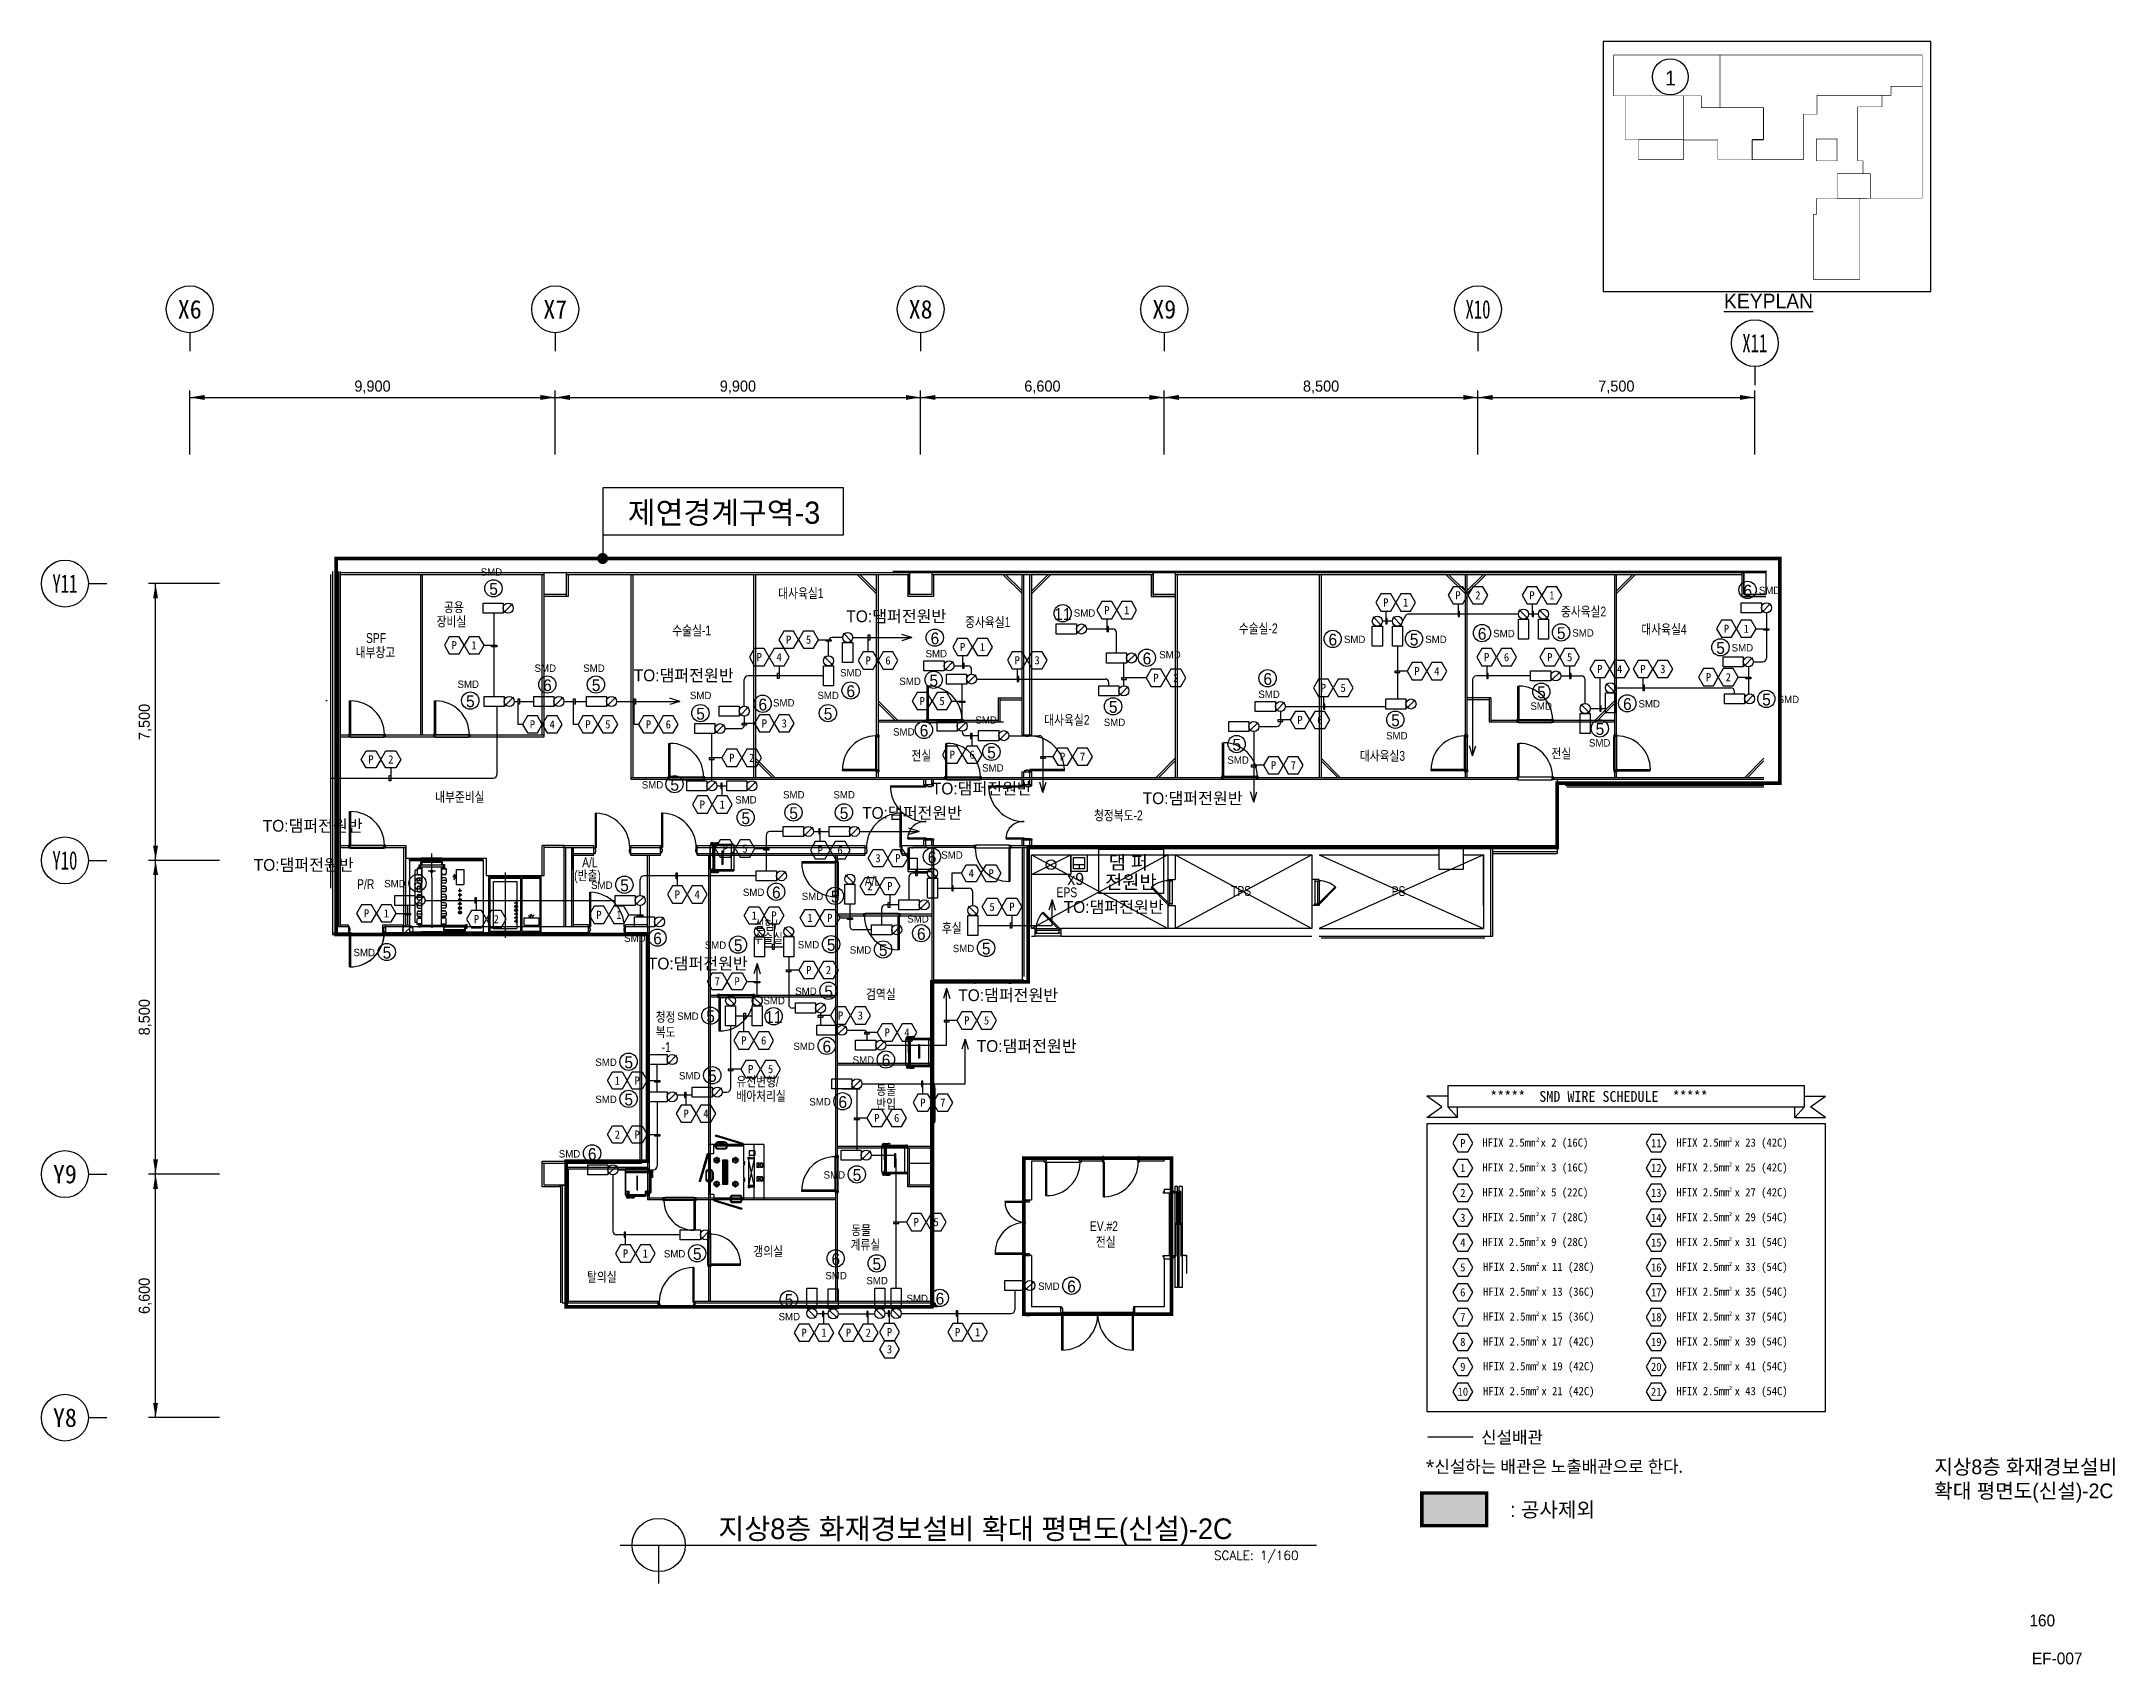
# Model space of a CAD drawing. Header units: millimetres. Extents: x 6846 to 63013, y 1940 to 45920.
import ezdxf
from ezdxf.enums import TextEntityAlignment as Align

# ---------------------------------------------------------------- set-up
doc = ezdxf.new("R2010")
doc.units = ezdxf.units.MM
doc.header["$LTSCALE"] = 120
doc.linetypes.add('HIDDEN', pattern=[9.525, 6.35, -3.175])
doc.linetypes.add('HIDDENX2', pattern=[0.75, 0.5, -0.25])
for name, color, linetype in [('1구역', 41, 'Continuous'), ('7', 7, 'Continuous'), ('ARCH', 9, 'Continuous'), ('DAMPER', 2, 'Continuous'), ('duct-si', 7, 'Continuous'), ('fire', 2, 'Continuous'), ('fire-l', 4, 'Continuous'), ('FIRE-NOTE', 7, 'Continuous'), ('FORM', 7, 'Continuous'), ('SMD', 50, 'Continuous'), ('smd-f', 2, 'Continuous'), ('공사제외', 5, 'Continuous')]:
    doc.layers.add(name, color=color, linetype=linetype)
doc.styles.add('GHD', font='')
doc.styles.add('ghs', font='')
doc.styles.add('SIM', font='simplex_.ttf')
doc.styles.add('SUKWOO', font='malgun.ttf')
doc.styles.add('TEST', font='')
doc.styles.add('TT', font='')
doc.styles.add('돋움', font='')
doc.styles.add('울릉도l', font='')
doc.styles.add('울릉도M', font='HYWULM.TTF')
doc.styles.get('GHD').set_extended_font_data('Dotum')
doc.styles.get('ghs').set_extended_font_data('Dotum')
doc.styles.get('TEST').set_extended_font_data('Dotum')
doc.styles.get('TT').set_extended_font_data('Dotum')
doc.styles.get('돋움').set_extended_font_data('DotumChe')
doc.styles.get('울릉도l').set_extended_font_data('Dotum')

msp = doc.modelspace()

# ---------------------------------------------------------------- texts
at = {"layer": '7', "style": '울릉도M'}
for s, height, p in [('지상8층 화재경보설비', 400, (58130, 7098, 0)), ('확대 평면도(신설)-2C', 400, (58130, 6446, 0)), ('160', 320, (60705, 2974, 0)), ('EF-007', 320, (60773, 1945, 0))]:
    msp.add_text(s, height=height, dxfattribs=at).set_placement(p)
at = {"layer": 'ARCH', "color": 9, "style": 'GHD', "width": 0.8}
for s, p in [('대사육실1', (26808, 30836, 0)), ('장비실', (17552, 30070, 0)), ('공용', (17752, 30457, 0)), ('중사육실1', (31870, 30054, 0)), ('중사육실2', (48013, 30341, 0)), ('SPF', (15639, 29621, 0)), ('수술실-1', (23937, 29826, 0)), ('수술실-2', (39287, 29883, 0)), ('대사육실4', (50193, 29858, 0)), ('내부창고', (15360, 29235, 0)), ('대사육실2', (34015, 27403, 0)), ('전실', (30416, 26436, 0)), ('대사육실3', (42564, 26429, 0)), ('전실', (47756, 26495, 0)), ('내부준비실', (17511, 25315, 0)), ('청정복도-2', (35363, 24816, 0)), ('A/L', (21495, 23543, 0)), ('P/R', (15398, 22953, 0)), ('(반출)', (21279, 23189, 0)), ('A/L', (29151, 23041, 0)), ('실험/', (26168, 21840, 0)), ('후실', (31242, 21767, 0)), ('수술실', (26130, 21489, 0)), ('검역실', (29187, 19972, 0)), ('청정', (23488, 19357, 0)), ('복도', (23488, 18945, 0)), ('-1', (23649, 18538, 0)), ('유전변형/', (25675, 17605, 0)), ('배아처리실', (25675, 17215, 0)), ('동물', (29468, 17376, 0)), ('반입', (29463, 16999, 0)), ('계류실', (28767, 13184, 0)), ('동물', (28786, 13578, 0)), ('EV.#2', (35252, 13685, 0)), ('전실', (35415, 13262, 0)), ('갱의실', (26135, 13005, 0)), ('탈의실', (21626, 12313, 0))]:
    msp.add_text(s, height=266.7, dxfattribs=at).set_placement(p)
for s, p in [('TPS', (39348, 22901, 0)), ('TPS', (39348, 22901, 0)), ('PS', (43614, 22897, 0)), ('PS', (43614, 22897, 0)), ('EPS', (34627, 22865, 0))]:
    msp.add_text(s, height=266.7, dxfattribs=at).set_placement(p, align=Align.MIDDLE_CENTER)
at = {"layer": 'ARCH', "color": 9, "char_height": 300, "attachment_point": 5, "style": '울릉도l'}
for s, insert in [('9,900', (15815, 36553, 0)), ('9,900', (25715, 36553, 0)), ('6,600', (33965, 36553, 0)), ('8,500', (41515, 36553, 0)), ('7,500', (49515, 36553, 0))]:
    msp.add_mtext(s, dxfattribs=dict(at, insert=insert))
at = {"layer": 'ARCH', "color": 9, "char_height": 300, "attachment_point": 5, "rotation": 90, "style": '울릉도l'}
for s, insert in [('7,500', (9658, 27480, 0)), ('8,500', (9658, 19480, 0)), ('6,600', (9658, 11930, 0))]:
    msp.add_mtext(s, dxfattribs=dict(at, insert=insert))
at = {"layer": 'fire', "style": '돋움'}
for s, height, p in [('P', 222, (45225, 30912, 0)), ('2', 222, (45763, 30912, 0)), ('P', 222, (47230, 30912, 0)), ('1', 222, (47767, 30912, 0)), ('P', 222, (35713, 30508, 0)), ('1', 222, (36250, 30508, 0)), ('P', 222, (43269, 30718, 0)), ('1', 222, (43807, 30718, 0)), ('P', 222, (27091, 29709, 0)), ('5', 222, (27628, 29709, 0)), ('P', 222, (52499, 30007, 0)), ('1', 222, (53036, 30007, 0)), ('P', 222, (18030, 29559, 0)), ('1', 222, (18567, 29559, 0)), ('P', 222, (26294, 29238, 0)), ('4', 222, (26831, 29238, 0)), ('P', 222, (29244, 29147, 0)), ('6', 222, (29781, 29147, 0)), ('P', 222, (31803, 29511, 0)), ('1', 222, (32341, 29511, 0)), ('P', 222, (33284, 29152, 0)), ('3', 222, (33822, 29152, 0)), ('P', 222, (46002, 29235, 0)), ('6', 222, (46539, 29235, 0)), ('P', 222, (47711, 29235, 0)), ('5', 222, (48249, 29235, 0)), ('P', 222, (37042, 28676, 0)), ('2', 222, (37580, 28676, 0)), ('P', 222, (44114, 28858, 0)), ('4', 222, (44651, 28858, 0)), ('P', 222, (49066, 28914, 0)), ('4', 222, (49603, 28914, 0)), ('P', 222, (50236, 28914, 0)), ('3', 222, (50774, 28914, 0)), ('P', 222, (52010, 28693, 0)), ('2', 222, (52547, 28693, 0)), ('P', 222, (30709, 28047, 0)), ('5', 222, (31246, 28047, 0)), ('P', 222, (41577, 28405, 0)), ('5', 222, (42114, 28405, 0)), ('P', 222, (20147, 27415, 0)), ('P', 222, (21653, 27415, 0)), ('5', 222, (22190, 27415, 0)), ('P', 222, (23291, 27415, 0)), ('6', 222, (23829, 27415, 0)), ('P', 222, (26432, 27441, 0)), ('3', 222, (26970, 27441, 0)), ('P', 222, (40944, 27534, 0)), ('6', 222, (41481, 27534, 0)), ('4', 222, (20684, 27415, 0)), ('P', 222, (15773, 26466, 0)), ('2', 222, (16311, 26466, 0)), ('P', 222, (25550, 26509, 0)), ('2', 222, (26088, 26509, 0)), ('P', 222, (31523, 26594, 0)), ('6', 222, (32060, 26594, 0)), ('P', 222, (34513, 26540, 0)), ('7', 222, (35050, 26540, 0)), ('P', 222, (40225, 26306, 0)), ('7', 222, (40762, 26306, 0)), ('P', 222, (24752, 25242, 0)), ('1', 222, (25290, 25242, 0)), ('P', 222, (25369, 24051, 0)), ('5', 222, (25906, 24051, 0)), ('P', 222, (27946, 24008, 0)), ('6', 222, (28484, 24008, 0)), ('3', 222, (29511, 23788, 0)), ('P', 222, (30048, 23788, 0)), ('2', 222, (29293, 23032, 0)), ('P', 222, (29830, 23032, 0)), ('4', 222, (32037, 23380, 0)), ('P', 222, (32575, 23380, 0)), ('P', 222, (24074, 22805, 0)), ('4', 222, (24611, 22805, 0)), ('5', 222, (32602, 22472, 0)), ('P', 222, (33139, 22472, 0)), ('P', 222, (15654, 22294, 0)), ('1', 222, (16191, 22294, 0)), ('P', 222, (18631, 22138, 0)), ('2', 222, (19168, 22138, 0)), ('P', 222, (21951, 22253, 0)), ('1', 222, (22489, 22253, 0)), ('1', 222, (26157, 22237, 0)), ('P', 222, (26694, 22237, 0)), ('1', 222, (27668, 22171, 0)), ('P', 222, (28205, 22171, 0)), ('P', 222, (27635, 20759, 0)), ('2', 222, (28172, 20759, 0)), ('7', 222, (25155, 20452, 0)), ('P', 222, (25692, 20452, 0)), ('P', 222, (28497, 19526, 0)), ('3', 222, (29034, 19526, 0)), ('P', 222, (29759, 19067, 0)), ('4', 222, (30296, 19067, 0)), ('P', 222, (31915, 19393, 0)), ('5', 222, (32452, 19393, 0)), ('P', 222, (25877, 18851, 0)), ('6', 222, (26414, 18851, 0)), ('P', 222, (26062, 18074, 0)), ('5', 222, (26599, 18074, 0)), ('1', 222, (22448, 17763, 0)), ('P', 222, (22986, 17763, 0)), ('P', 222, (24312, 16867, 0)), ('4', 222, (24849, 16867, 0)), ('P', 222, (29479, 16748, 0)), ('6', 222, (30017, 16748, 0)), ('P', 222, (30728, 17166, 0)), ('7', 222, (31265, 17166, 0)), ('2', 222, (22448, 16300, 0)), ('P', 222, (22986, 16300, 0)), ('P', 222, (45355, 16067, 0)), ('HFIX 2.5mm x 2 (16C)', 222.35, (47319, 16067, 0)), ('2', 111, (47380, 16166, 0)), ('11', 222.3, (50596, 16067, 0)), ('HFIX 2.5mm x 23 (42C)', 222.35, (52648, 16067, 0)), ('2', 111, (52607, 16166, 0)), ('1', 222, (45355, 15394, 0)), ('HFIX 2.5mm x 3 (16C)', 222.35, (47319, 15394, 0)), ('2', 111, (47380, 15492, 0)), ('12', 222.3, (50596, 15394, 0)), ('HFIX 2.5mm x 25 (42C)', 222.35, (52648, 15394, 0)), ('2', 111, (52607, 15492, 0)), ('2', 222, (45355, 14720, 0)), ('HFIX 2.5mm x 5 (22C)', 222.35, (47319, 14720, 0)), ('2', 111, (47380, 14819, 0)), ('13', 222.3, (50596, 14720, 0)), ('HFIX 2.5mm x 27 (42C)', 222.35, (52648, 14720, 0)), ('2', 111, (52607, 14819, 0)), ('3', 222, (45355, 14047, 0)), ('HFIX 2.5mm x 7 (28C)', 222.35, (47319, 14047, 0)), ('2', 111, (47380, 14145, 0)), ('14', 222.3, (50596, 14047, 0)), ('HFIX 2.5mm x 29 (54C)', 222.35, (52648, 14047, 0)), ('2', 111, (52607, 14145, 0)), ('P', 222, (30548, 13928, 0)), ('5', 222, (31085, 13928, 0)), ('HFIX 2.5mm x 9 (28C)', 222.35, (47319, 13373, 0)), ('2', 111, (47380, 13472, 0)), ('HFIX 2.5mm x 31 (54C)', 222.35, (52648, 13373, 0)), ('2', 111, (52607, 13472, 0)), ('P', 222, (22670, 13079, 0)), ('1', 222, (23207, 13079, 0)), ('4', 222, (45355, 13373, 0)), ('15', 222.3, (50596, 13373, 0)), ('5', 222, (45355, 12700, 0)), ('HFIX 2.5mm x 11 (28C)', 222.35, (47414, 12700, 0)), ('2', 111, (47380, 12798, 0)), ('16', 222.3, (50596, 12700, 0)), ('HFIX 2.5mm x 33 (54C)', 222.35, (52648, 12700, 0)), ('2', 111, (52607, 12798, 0)), ('6', 222, (45355, 12026, 0)), ('HFIX 2.5mm x 13 (36C)', 222.35, (47414, 12026, 0)), ('2', 111, (47380, 12125, 0)), ('17', 222.3, (50596, 12026, 0)), ('HFIX 2.5mm x 35 (54C)', 222.35, (52648, 12026, 0)), ('2', 111, (52607, 12125, 0)), ('7', 222, (45355, 11353, 0)), ('HFIX 2.5mm x 15 (36C)', 222.35, (47414, 11353, 0)), ('2', 111, (47380, 11452, 0)), ('18', 222.3, (50596, 11353, 0)), ('HFIX 2.5mm x 37 (54C)', 222.35, (52648, 11353, 0)), ('2', 111, (52607, 11452, 0)), ('P', 222, (27508, 10932, 0)), ('1', 222, (28045, 10932, 0)), ('P', 222, (28709, 10932, 0)), ('2', 222, (29246, 10932, 0)), ('P', 222, (29823, 10946, 0)), ('P', 222, (31670, 10946, 0)), ('1', 222, (32207, 10946, 0)), ('8', 222, (45355, 10679, 0)), ('HFIX 2.5mm x 17 (42C)', 222.35, (47414, 10679, 0)), ('2', 111, (47380, 10778, 0)), ('19', 222.3, (50596, 10679, 0)), ('HFIX 2.5mm x 39 (54C)', 222.35, (52648, 10679, 0)), ('2', 111, (52607, 10778, 0)), ('3', 222, (29823, 10481, 0)), ('9', 222, (45355, 10006, 0)), ('HFIX 2.5mm x 19 (42C)', 222.35, (47414, 10006, 0)), ('2', 111, (47380, 10105, 0)), ('20', 222.3, (50596, 10006, 0)), ('HFIX 2.5mm x 41 (54C)', 222.35, (52648, 10006, 0)), ('2', 111, (52607, 10105, 0)), ('10', 222.3, (45355, 9333, 0)), ('HFIX 2.5mm x 21 (42C)', 222.35, (47414, 9333, 0)), ('2', 111, (47380, 9431, 0)), ('21', 222.3, (50596, 9333, 0)), ('HFIX 2.5mm x 43 (54C)', 222.35, (52648, 9333, 0)), ('2', 111, (52607, 9431, 0))]:
    msp.add_text(s, height=height, dxfattribs=at).set_placement(p, align=Align.MIDDLE)
at = {"layer": 'fire'}
for s, height, style, p in [('댐 퍼', 370.8, 'ghs', (35761, 23489, 0)), ('전원반', 370.8, 'ghs', (35663, 22958, 0)), ('신설배관', 333.3, 'SUKWOO', (45854, 7931, 0)), ('*신설하는 배관은 노출배관으로 한다.', 333.33, 'SUKWOO', (44349, 7139, 0))]:
    msp.add_text(s, height=height, dxfattribs=dict(at, style=style)).set_placement(p)
at = {"layer": 'fire', "color": 3, "linetype": 'Continuous', "style": '돋움'}
msp.add_text('*****  SMD WIRE SCHEDULE  *****', height=294.13, dxfattribs=at).set_placement((46097, 17187, 0))
at = {"layer": 'FIRE-NOTE', "color": 6, "linetype": 'Continuous', "style": 'TT'}
msp.add_text('제연경계구역-3', height=600, dxfattribs=at).set_placement((25340, 33151, 0), align=Align.MIDDLE_CENTER)
at = {"layer": 'FORM', "color": 4, "style": 'GHD'}
msp.add_text('1', height=400, dxfattribs=at).set_placement((50983, 44927, 0), align=Align.MIDDLE)
for s, height, p in [('%%uKEYPLAN', 400, (52431, 38685, 0)), ('지상8층 화재경보설비 확대 평면도(신설)-2C', 560, (25186, 5339, 0))]:
    msp.add_text(s, height=height, dxfattribs=at).set_placement(p)
at = {"layer": 'FORM', "color": 2, "style": 'SIM'}
msp.add_text('SCALE: 1/160', height=240, dxfattribs=at).set_placement((40905, 5019, 0), align=Align.TOP_RIGHT)
at = {"layer": 'SMD', "style": 'ghs'}
msp.add_text('x9', height=327.1, dxfattribs=at).set_placement((34640, 23064, 0))
at = {"layer": 'smd-f', "style": 'ghs'}
for p in [(18747, 31444, 0), (53375, 30946, 0), (34816, 30333, 0), (42134, 29619, 0), (44337, 29619, 0), (46180, 29777, 0), (48322, 29793, 0), (30799, 29232, 0), (37130, 29204, 0), (52639, 29390, 0), (20206, 28838, 0), (21525, 28838, 0), (28484, 28714, 0), (30090, 28482, 0), (18118, 28403, 0), (24415, 28100, 0), (26667, 27900, 0), (27870, 28100, 0), (39815, 28132, 0), (53884, 27992, 0), (32150, 27434, 0), (35628, 27370, 0), (47188, 27811, 0), (50115, 27873, 0), (29919, 27112, 0), (43277, 27008, 0), (48773, 26815, 0), (38976, 26348, 0), (23111, 25678, 0), (32332, 26137, 0), (25641, 25271, 0), (26937, 25409, 0), (28303, 25409, 0), (31225, 23776, 0), (16133, 23001, 0), (21738, 22958, 0), (25851, 22766, 0), (27445, 22656, 0), (30304, 22045, 0), (22634, 21522, 0), (24817, 21334, 0), (27337, 21345, 0), (28747, 21203, 0), (31537, 21244, 0), (15301, 21134, 0), (27268, 20084, 0), (26407, 19831, 0), (24069, 19410, 0), (27220, 18591, 0), (21852, 18161, 0), (24119, 17794, 0), (28823, 18221, 0), (21852, 17155, 0), (27650, 17089, 0), (20863, 15679, 0), (28037, 15108, 0), (23709, 12971, 0), (28085, 12378, 0), (29196, 12243, 0), (30284, 11761, 0), (33849, 12092, 0), (26817, 11268, 0)]:
    msp.add_text('SMD', height=200, dxfattribs=at).set_placement(p)
at = {"layer": 'smd-f', "style": 'TT'}
for s, p in [('5', (19095, 31081, 0)), ('6', (53074, 31039, 0)), ('TO:댐퍼전원반', (30007, 30348, -1403)), ('11', (34518, 30406, 0)), ('6', (31053, 29745, 0)), ('6', (41833, 29712, 0)), ('5', (44036, 29712, 0)), ('6', (45879, 29870, 0)), ('5', (48021, 29886, 0)), ('6', (36798, 29201, 0)), ('5', (52338, 29483, 0)), ('TO:댐퍼전원반', (24246, 28747, -1403)), ('5', (31022, 28603, 0)), ('6', (40070, 28645, 0)), ('5', (18466, 28039, 0)), ('6', (20554, 28475, 0)), ('5', (21873, 28475, 0)), ('6', (26390, 27953, 0)), ('6', (28772, 28314, 0)), ('5', (47486, 28281, 0)), ('6', (49814, 27966, 0)), ('5', (53583, 28085, 0)), ('5', (24703, 27700, 0)), ('5', (28158, 27700, 0)), ('5', (35883, 27884, 0)), ('5', (43531, 27522, 0)), ('6', (30757, 27246, 0)), ('5', (39230, 26861, 0)), ('5', (49071, 27286, 0)), ('5', (32586, 26651, 0)), ('5', (24002, 25776, 0)), ('TO:댐퍼전원반', (32324, 25680, -1403)), ('TO:댐퍼전원반', (38036, 25417, -1403)), ('TO:댐퍼전원반', (14195, 24671, 0)), ('5', (25928, 24871, 0)), ('5', (27225, 25009, 0)), ('5', (28591, 25009, 0)), ('TO:댐퍼전원반', (30434, 25020, -1403)), ('TO:댐퍼전원반', (13951, 23611, 0)), ('6', (30975, 23814, 0)), ('6', (17038, 23094, 0)), ('5', (22643, 23051, 0)), ('6', (26756, 22860, 0)), ('5', (28350, 22749, 0)), ('TO:댐퍼전원반', (35896, 22471, -1305)), ('5', (16206, 21227, 0)), ('6', (23539, 21615, 0)), ('5', (25722, 21427, 0)), ('5', (28242, 21438, 0)), ('5', (29652, 21296, 0)), ('6', (30684, 21737, 0)), ('5', (32442, 21337, 0)), ('TO:댐퍼전원반', (24630, 20938, -1403)), ('5', (28173, 20177, 0)), ('TO:댐퍼전원반', (33039, 20080, -1371)), ('5', (24974, 19503, 0)), ('11', (26688, 19486, 0)), ('6', (28125, 18684, 0)), ('TO:댐퍼전원반', (33539, 18702, -1403)), ('5', (22757, 18254, 0)), ('5', (25024, 17887, 0)), ('6', (29728, 18314, 0)), ('5', (22757, 17248, 0)), ('6', (28555, 17182, 0)), ('6', (21768, 15772, 0)), ('5', (28942, 15201, 0)), ('5', (24614, 13064, 0)), ('6', (28368, 12925, 0)), ('5', (29478, 12790, 0)), ('5', (27100, 11815, 0)), ('6', (31189, 11855, 0)), ('6', (34754, 12185, 0))]:
    msp.add_text(s, height=320, dxfattribs=at).set_placement(p, align=Align.MIDDLE)
at = {"layer": '공사제외', "color": 3, "style": 'TEST'}
msp.add_text(': 공사제외', height=400, dxfattribs=at).set_placement((47788, 6141, 0), align=Align.MIDDLE)

# ---------------------------------------------------------------- blocks, each defined once
blk = doc.blocks.new('주열마킹$0$')
blk.add_line((0, 5), (0, 0))
blk.add_circle((0, 11.35), 6.35)
at = {"color": 3, "style": '돋움'}
blk.add_attdef('NO', text='', height=5, dxfattribs=at).set_placement((0, 11.35), align=Align.MIDDLE_CENTER)
blk = doc.blocks.new('*U2')
blk.add_line((0, 5), (0, 0))
blk.add_circle((0, 11.35), 6.35)
at = {"color": 3, "style": '돋움'}
blk.add_attdef('NO', text='', height=5, dxfattribs=at).set_placement((0, 11.35), align=Align.MIDDLE_CENTER)
blk = doc.blocks.new('A$C3A4B6F19')
at = {"layer": 'fire'}
for p, q in [((0, 0), (0, 489)), ((0, 489), (978, 489)), ((978, 489), (0, 0)), ((978, 0), (0, 0)), ((978, 489), (978, 0))]:
    blk.add_line(p, q, dxfattribs=at)
blk.add_circle((489, 244), 122, dxfattribs=at)
blk = doc.blocks.new('e-22-1')
at = {"layer": 'DAMPER'}
blk.add_line((-5, 1), (-1, 1), dxfattribs=at)
at = {"layer": 'fire'}
for p, q in [((-5, -1), (-5, 1)), ((-1, 1), (-1, -1)), ((0.85, 0.85), (-0.85, -0.85)), ((-1, -1), (-5, -1))]:
    blk.add_line(p, q, dxfattribs=at)
blk.add_circle((0, 0), 1, dxfattribs=at)
blk = doc.blocks.new('e-31')
at = {"layer": 'fire'}
for p, q in [((-1.5, 0), (-1.5, 3)), ((-1.5, 3), (1.5, 3)), ((1.5, 0), (-1.5, 0)), ((-1, 0.5), (-1, 2.5)), ((-1, 2.5), (1, 2.5)), ((-1, 1.83), (1, 1.83)), ((1, 0.5), (-1, 0.5)), ((0, 1.83), (0, 2.5)), ((1, 2.5), (1, 0.5)), ((1.5, 3), (1.5, 0))]:
    blk.add_line(p, q, dxfattribs=at)

# ---------------------------------------------------------------- hatches: boundary and pattern name
at = {"layer": '공사제외'}
h = msp.add_hatch(color=253, dxfattribs=at)
h.dxf.hatch_style = 1
h.paths.add_polyline_path([(44246, 6589), (46004, 6589), (46004, 5702), (44246, 5702)])

# ---------------------------------------------------------------- linework, layer by layer
at = {"layer": '1구역', "color": 1, "linetype": 'HIDDENX2', "ltscale": 7, "const_width": 14, "elevation": 0}
msp.add_lwpolyline([(49443, 45505), (49443, 44703), (49443, 44446), (51818, 44446), (51818, 44127), (52323, 44127), (52323, 45554), (49443, 45554)], close=True, dxfattribs=at)
at = {"layer": '1구역', "color": 4, "linetype": 'HIDDENX2', "ltscale": 7, "elevation": 0}
for points, const_width in [([(54583, 43948), (54949, 43948), (54949, 44458), (56956, 44458), (56956, 44702), (57800, 44702), (57800, 45554), (52323, 45554), (52323, 44127), (53505, 44127), (53505, 43268), (53197, 43268), (53197, 42715), (54583, 42715), (54583, 43948)], 14), ([(30965, 20438), (33579, 20438), (33579, 24080), (47915, 24080), (47915, 25821), (53945, 25821), (53945, 31910), (14827, 31910), (14827, 21720), (23265, 21720), (23265, 15580), (21065, 15580), (21065, 11630), (30965, 11630), (30965, 20438)], 100)]:
    msp.add_lwpolyline(points, dxfattribs=dict(at, const_width=const_width))
at = {"layer": '1구역', "color": 2, "linetype": 'HIDDENX2', "ltscale": 7, "const_width": 14, "elevation": 0}
msp.add_lwpolyline([(49752, 44446), (49752, 43264), (51331, 43264), (51331, 44446)], close=True, dxfattribs=at)
at = {"layer": '1구역', "color": 3, "linetype": 'HIDDENX2', "ltscale": 7, "const_width": 14, "elevation": 0}
for points in [[(51331, 44446), (51818, 44446), (51818, 44127), (53493, 44127), (53493, 43252), (53186, 43252), (53186, 42721), (52265, 42721), (52265, 43252), (51331, 43252)], [(50115, 43261), (51332, 43261), (51332, 42715), (50115, 42715)]]:
    msp.add_lwpolyline(points, close=True, dxfattribs=at)
at = {"layer": '1구역', "color": 5, "linetype": 'HIDDENX2', "ltscale": 7, "const_width": 14, "elevation": 0}
for points in [[(56956, 44458), (56956, 44702), (57800, 44702), (57800, 41673), (56396, 41673), (56396, 42337), (56200, 42337), (56200, 42687), (56053, 42687), (56053, 44150), (56711, 44150), (56711, 44458)], [(55507, 41673), (56396, 41666), (56396, 42337), (55507, 42337), (55507, 41666)]]:
    msp.add_lwpolyline(points, close=True, dxfattribs=at)
at = {"layer": '1구역', "color": 4, "linetype": 'HIDDENX2', "ltscale": 7, "elevation": 0}
for points, const_width in [([(54933, 43279), (55493, 43279), (55493, 42687), (54933, 42687)], 14), ([(33465, 15658), (37464, 15658), (37464, 11430), (33465, 11430)], 100)]:
    msp.add_lwpolyline(points, close=True, dxfattribs=dict(at, const_width=const_width))
at = {"layer": '1구역', "color": 3, "linetype": 'HIDDENX2', "ltscale": 7, "const_width": 14, "elevation": 0}
msp.add_lwpolyline([(54933, 41238), (54933, 41666), (56102, 41666), (56102, 39467), (54862, 39467), (54862, 41238), (54933, 41238)], dxfattribs=at)
at = {"layer": 'ARCH', "color": 1}
for p, q in [((10865, 34725, 0), (10865, 36462, 0)), ((10865, 36274, 0), (20765, 36274, 0)), ((20765, 34725, 0), (20765, 36462, 0)), ((20765, 34725, 0), (20765, 36462, 0)), ((20765, 36274, 0), (30665, 36274, 0)), ((30665, 34725, 0), (30665, 36462, 0)), ((30665, 34725, 0), (30665, 36462, 0)), ((30665, 36274, 0), (37265, 36274, 0)), ((37265, 34725, 0), (37265, 36462, 0)), ((37265, 34725, 0), (37265, 36462, 0)), ((37265, 36274, 0), (45765, 36274, 0)), ((45765, 34725, 0), (45765, 36462, 0)), ((45765, 34725, 0), (45765, 36462, 0)), ((45765, 36274, 0), (53265, 36274, 0)), ((53265, 34725, 0), (53265, 36462, 0)), ((11668, 31230, 0), (9750, 31230, 0)), ((9937, 23730, 0), (9937, 31230, 0)), ((11668, 23730, 0), (9750, 23730, 0)), ((11668, 23730, 0), (9750, 23730, 0)), ((9937, 15230, 0), (9937, 23730, 0)), ((11668, 15230, 0), (9750, 15230, 0)), ((11668, 15230, 0), (9750, 15230, 0)), ((9937, 8630, 0), (9937, 15230, 0)), ((11668, 8630, 0), (9750, 8630, 0))]:
    msp.add_line(p, q, dxfattribs=at)
at = {"layer": 'ARCH', "color": 9}
for p, q in [((14685, 22976, 0), (14685, 31480, 0)), ((14735, 31560, 0), (14735, 21720, 0)), ((14895, 31560, 0), (14895, 21930, 0)), ((14945, 21930, 0), (14945, 31560, 0)), ((14945, 31480, 0), (20465, 31480, 0)), ((14965, 31530, 0), (20465, 31530, 0)), ((17115, 31480, 0), (17115, 27130, 0)), ((17165, 31480, 0), (17165, 27130, 0)), ((20415, 27130, 0), (20415, 31480, 0)), ((20465, 27080, 0), (20465, 31530, 0)), ((20465, 31530, 0), (21065, 31530, 0)), ((20465, 30930, 0), (20465, 31530, 0)), ((20465, 31530, 0), (21065, 31530, 0)), ((20465, 30930, 0), (20465, 31530, 0)), ((21065, 31530, 0), (30365, 31530, 0)), ((21065, 31530, 0), (21065, 30880, 0)), ((21065, 31530, 0), (21065, 30930, 0)), ((21065, 31530, 0), (21065, 30930, 0)), ((21065, 31480, 0), (30365, 31480, 0)), ((21115, 31480, 0), (21115, 30880, 0)), ((22815, 31480, 0), (22815, 25930, 0)), ((22865, 31480, 0), (22865, 25980, 0)), ((26140, 31480, 0), (26140, 25980, 0)), ((26190, 31480, 0), (26190, 25980, 0)), ((28944, 31480, 0), (29465, 30959, 0)), ((29015, 31480, 0), (29465, 31030, 0)), ((29465, 31480, 0), (29465, 25980, 0)), ((29515, 31480, 0), (29515, 25980, 0)), ((53595, 31560, 0), (29915, 31560, 0)), ((30315, 31480, 0), (30315, 30880, 0)), ((30365, 31560, 0), (30365, 30930, 0)), ((30365, 30930, 0), (30365, 31530, 0)), ((30365, 31530, 0), (30365, 30930, 0)), ((30365, 31530, 0), (30965, 31530, 0)), ((30365, 30930, 0), (30365, 31530, 0)), ((30365, 31530, 0), (30965, 31530, 0)), ((30965, 31530, 0), (36965, 31530, 0)), ((30965, 31530, 0), (30965, 30930, 0)), ((30965, 31530, 0), (30965, 30930, 0)), ((30965, 31530, 0), (30965, 30930, 0)), ((30965, 31480, 0), (36965, 31480, 0)), ((31015, 31480, 0), (31015, 30880, 0)), ((32894, 31480, 0), (33415, 30959, 0)), ((32965, 31480, 0), (33415, 31030, 0)), ((33415, 27130, 0), (33415, 31480, 0)), ((33465, 27130, 0), (33465, 31480, 0)), ((33625, 27130, 0), (33625, 31480, 0)), ((34125, 31480, 0), (33675, 31030, 0)), ((34196, 31480, 0), (33675, 30959, 0)), ((33675, 27130, 0), (33675, 31480, 0)), ((36915, 31480, 0), (36915, 30880, 0)), ((36965, 31530, 0), (36965, 30880, 0)), ((36965, 31530, 0), (37565, 31530, 0)), ((36965, 30930, 0), (36965, 31530, 0)), ((36965, 31530, 0), (37565, 31530, 0)), ((36965, 30930, 0), (36965, 31530, 0)), ((37565, 31530, 0), (37565, 25980, 0)), ((37565, 31530, 0), (52965, 31530, 0)), ((37565, 31530, 0), (37565, 30930, 0)), ((37565, 31530, 0), (37565, 30930, 0)), ((37565, 31480, 0), (52915, 31480, 0)), ((37565, 31480, 0), (37565, 25980, 0)), ((37615, 31480, 0), (37615, 25980, 0)), ((37615, 31480, 0), (37615, 25980, 0)), ((41465, 31480, 0), (41465, 25980, 0)), ((41515, 31480, 0), (41515, 25980, 0)), ((44894, 31480, 0), (45415, 30959, 0)), ((44965, 31480, 0), (45415, 31030, 0)), ((45415, 31480, 0), (45415, 25980, 0)), ((45415, 31480, 0), (45415, 25980, 0)), ((45465, 31480, 0), (45465, 25980, 0)), ((45465, 31480, 0), (45465, 25980, 0)), ((45915, 31480, 0), (45465, 31030, 0)), ((45986, 31480, 0), (45465, 30959, 0)), ((49465, 31480, 0), (49465, 25980, 0)), ((49515, 25980, 0), (49515, 31480, 0)), ((49965, 31480, 0), (49515, 31030, 0)), ((50036, 31480, 0), (49515, 30959, 0)), ((52915, 31530, 0), (52915, 30880, 0)), ((52965, 31530, 0), (52965, 30930, 0)), ((52965, 31530, 0), (53565, 31530, 0)), ((52965, 30930, 0), (52965, 31530, 0)), ((52965, 31530, 0), (53565, 31530, 0)), ((52965, 30930, 0), (52965, 31530, 0)), ((53565, 31530, 0), (53565, 30930, 0)), ((53565, 31530, 0), (53565, 30930, 0)), ((21065, 30930, 0), (20465, 30930, 0)), ((21065, 30930, 0), (20465, 30930, 0)), ((21065, 30930, 0), (20465, 30930, 0)), ((30965, 30930, 0), (30365, 30930, 0)), ((30965, 30930, 0), (30365, 30930, 0)), ((30965, 30930, 0), (30365, 30930, 0)), ((36965, 30930, 0), (37565, 30930, 0)), ((37565, 30930, 0), (36965, 30930, 0)), ((37565, 30930, 0), (36965, 30930, 0)), ((52965, 30930, 0), (53565, 30930, 0)), ((53565, 30930, 0), (52965, 30930, 0)), ((53565, 30930, 0), (52965, 30930, 0)), ((21115, 30880, 0), (20465, 30880, 0)), ((31015, 30880, 0), (30315, 30880, 0)), ((36915, 30880, 0), (37565, 30880, 0)), ((52915, 30880, 0), (53565, 30880, 0)), ((30845, 27545, 0), (30845, 28450, 0)), ((30845, 28450, 0), (30880, 28450, 0)), ((30880, 27545, 0), (30880, 28450, 0)), ((32765, 28130, 0), (33415, 28130, 0)), ((32765, 28130, 0), (32765, 27480, 0)), ((32815, 28130, 0), (32815, 27480, 0)), ((46115, 28130, 0), (45465, 28130, 0)), ((46065, 28130, 0), (46065, 27480, 0)), ((46115, 28130, 0), (46115, 27480, 0)), ((46845, 27545, 0), (46845, 28450, 0)), ((46845, 28450, 0), (46880, 28450, 0)), ((46880, 27545, 0), (46880, 28450, 0)), ((14586, 28050, 0), (14551, 28050, 0)), ((15195, 27145, 0), (15195, 28050, 0)), ((15195, 28050, 0), (15230, 28050, 0)), ((15230, 27145, 0), (15230, 28050, 0)), ((17495, 27145, 0), (17495, 28050, 0)), ((17495, 28050, 0), (17530, 28050, 0)), ((17530, 27145, 0), (17530, 28050, 0)), ((30036, 27530, 0), (29515, 28051, 0)), ((29965, 27530, 0), (29515, 27980, 0)), ((29515, 27530, 0), (32765, 27530, 0)), ((30845, 27545, 0), (30815, 27545, 0)), ((30815, 27545, 0), (30815, 27465, 0)), ((30815, 27530, 0), (30815, 27480, 0)), ((30815, 27530, 0), (30815, 27480, 0)), ((30845, 27509, 0), (30845, 27545, 0)), ((30880, 27545, 0), (30845, 27545, 0)), ((30880, 27545, 0), (31786, 27545, 0)), ((31786, 27545, 0), (31786, 27509, 0)), ((31815, 27545, 0), (31786, 27545, 0)), ((31815, 27465, 0), (31815, 27545, 0)), ((31815, 27480, 0), (31815, 27530, 0)), ((32815, 28080, 0), (33415, 28080, 0)), ((46065, 28080, 0), (45465, 28080, 0)), ((46115, 27530, 0), (49465, 27530, 0)), ((46845, 27545, 0), (46815, 27545, 0)), ((46815, 27545, 0), (46815, 27465, 0)), ((46815, 27530, 0), (46815, 27480, 0)), ((46815, 27530, 0), (46815, 27480, 0)), ((46845, 27509, 0), (46845, 27545, 0)), ((46880, 27545, 0), (46845, 27545, 0)), ((46880, 27545, 0), (47786, 27545, 0)), ((47786, 27545, 0), (47786, 27509, 0)), ((47815, 27545, 0), (47786, 27545, 0)), ((47815, 27465, 0), (47815, 27545, 0)), ((47815, 27480, 0), (47815, 27530, 0)), ((48944, 27530, 0), (49465, 28051, 0)), ((49015, 27530, 0), (49465, 27980, 0)), ((14945, 27130, 0), (20465, 27130, 0)), ((14945, 27080, 0), (20465, 27080, 0)), ((15195, 27145, 0), (15165, 27145, 0)), ((15165, 27145, 0), (15165, 27065, 0)), ((15165, 27130, 0), (15165, 27080, 0)), ((15165, 27130, 0), (15165, 27080, 0)), ((15215, 27065, 0), (15165, 27065, 0)), ((15195, 27109, 0), (15195, 27145, 0)), ((15230, 27145, 0), (15195, 27145, 0)), ((15215, 27109, 0), (15195, 27109, 0)), ((15215, 27065, 0), (15215, 27109, 0)), ((15215, 27065, 0), (16115, 27065, 0)), ((15230, 27145, 0), (16136, 27145, 0)), ((16115, 27109, 0), (16115, 27065, 0)), ((16136, 27109, 0), (16115, 27109, 0)), ((16136, 27109, 0), (16115, 27109, 0)), ((16165, 27065, 0), (16115, 27065, 0)), ((16136, 27145, 0), (16136, 27109, 0)), ((16165, 27145, 0), (16136, 27145, 0)), ((16165, 27065, 0), (16165, 27145, 0)), ((16165, 27080, 0), (16165, 27130, 0)), ((17495, 27145, 0), (17465, 27145, 0)), ((17465, 27145, 0), (17465, 27065, 0)), ((17465, 27130, 0), (17465, 27080, 0)), ((17465, 27130, 0), (17465, 27080, 0)), ((17515, 27065, 0), (17465, 27065, 0)), ((17495, 27109, 0), (17495, 27145, 0)), ((17530, 27145, 0), (17495, 27145, 0)), ((17515, 27109, 0), (17495, 27109, 0)), ((17515, 27065, 0), (17515, 27109, 0)), ((17515, 27065, 0), (18415, 27065, 0)), ((17530, 27145, 0), (18436, 27145, 0)), ((18415, 27109, 0), (18415, 27065, 0)), ((18436, 27109, 0), (18415, 27109, 0)), ((18436, 27109, 0), (18415, 27109, 0)), ((18465, 27065, 0), (18415, 27065, 0)), ((18436, 27145, 0), (18436, 27109, 0)), ((18465, 27145, 0), (18436, 27145, 0)), ((18465, 27065, 0), (18465, 27145, 0)), ((18465, 27080, 0), (18465, 27130, 0)), ((29450, 27130, 0), (29450, 27101, 0)), ((29530, 27130, 0), (29450, 27130, 0)), ((29450, 27101, 0), (29486, 27101, 0)), ((29450, 26195, 0), (29450, 27101, 0)), ((29515, 27130, 0), (29465, 27130, 0)), ((29486, 27101, 0), (29486, 27080, 0)), ((29486, 27101, 0), (29486, 27080, 0)), ((29486, 27080, 0), (29530, 27080, 0)), ((29515, 27480, 0), (32915, 27480, 0)), ((29530, 27130, 0), (29530, 27080, 0)), ((29530, 26180, 0), (29530, 27080, 0)), ((30865, 27465, 0), (30815, 27465, 0)), ((30865, 27509, 0), (30845, 27509, 0)), ((30865, 27465, 0), (30865, 27509, 0)), ((30865, 27465, 0), (31765, 27465, 0)), ((31765, 27509, 0), (31765, 27465, 0)), ((31786, 27509, 0), (31765, 27509, 0)), ((31786, 27509, 0), (31765, 27509, 0)), ((31815, 27465, 0), (31765, 27465, 0)), ((33415, 27130, 0), (33675, 27130, 0)), ((33470, 27130, 0), (33630, 27130, 0)), ((33475, 27100, 0), (33475, 27130, 0)), ((33520, 27100, 0), (33475, 27100, 0)), ((33520, 27085, 0), (33520, 27100, 0)), ((33580, 27085, 0), (33520, 27085, 0)), ((33625, 27100, 0), (33580, 27100, 0)), ((33580, 27100, 0), (33580, 27085, 0)), ((33625, 27130, 0), (33625, 27100, 0)), ((45400, 27130, 0), (45400, 27101, 0)), ((45480, 27130, 0), (45400, 27130, 0)), ((45400, 27101, 0), (45436, 27101, 0)), ((45400, 26195, 0), (45400, 27101, 0)), ((45465, 27130, 0), (45415, 27130, 0)), ((45436, 27101, 0), (45436, 27080, 0)), ((45436, 27101, 0), (45436, 27080, 0)), ((45436, 27080, 0), (45480, 27080, 0)), ((45480, 27130, 0), (45480, 27080, 0)), ((45480, 26180, 0), (45480, 27080, 0)), ((46065, 27480, 0), (49465, 27480, 0)), ((46865, 27465, 0), (46815, 27465, 0)), ((46865, 27509, 0), (46845, 27509, 0)), ((46865, 27465, 0), (46865, 27509, 0)), ((46865, 27465, 0), (47765, 27465, 0)), ((47765, 27509, 0), (47765, 27465, 0)), ((47786, 27509, 0), (47765, 27509, 0)), ((47786, 27509, 0), (47765, 27509, 0)), ((47815, 27465, 0), (47765, 27465, 0)), ((49450, 27130, 0), (49530, 27130, 0)), ((49450, 27130, 0), (49450, 27080, 0)), ((49494, 27080, 0), (49450, 27080, 0)), ((49450, 26180, 0), (49450, 27080, 0)), ((49465, 27130, 0), (49515, 27130, 0)), ((49494, 27101, 0), (49494, 27080, 0)), ((49530, 27101, 0), (49494, 27101, 0)), ((49494, 27101, 0), (49494, 27080, 0)), ((49530, 27130, 0), (49530, 27101, 0)), ((49530, 26195, 0), (49530, 27101, 0)), ((23845, 25995, 0), (23845, 26900, 0)), ((23845, 26900, 0), (23880, 26900, 0)), ((23880, 25995, 0), (23880, 26900, 0)), ((26711, 25980, 0), (26190, 26501, 0)), ((26640, 25980, 0), (26190, 26430, 0)), ((31345, 25995, 0), (31345, 26900, 0)), ((31345, 26900, 0), (31380, 26900, 0)), ((31380, 25995, 0), (31380, 26900, 0)), ((37044, 25980, 0), (37565, 26501, 0)), ((37115, 25980, 0), (37565, 26430, 0)), ((38845, 26010, 0), (38845, 26915, 0)), ((38845, 26915, 0), (38880, 26915, 0)), ((38880, 26010, 0), (38880, 26915, 0)), ((42036, 25980, 0), (41515, 26501, 0)), ((41965, 25980, 0), (41515, 26430, 0)), ((46845, 25995, 0), (46845, 26900, 0)), ((46845, 26900, 0), (46880, 26900, 0)), ((46880, 25995, 0), (46880, 26900, 0)), ((52994, 25980, 0), (53515, 26501, 0)), ((53065, 25980, 0), (53515, 26430, 0)), ((22815, 25980, 0), (33675, 25980, 0)), ((22815, 25930, 0), (33675, 25930, 0)), ((23845, 25995, 0), (23815, 25995, 0)), ((23815, 25995, 0), (23815, 25915, 0)), ((23815, 25980, 0), (23815, 25930, 0)), ((23815, 25980, 0), (23815, 25930, 0)), ((23865, 25915, 0), (23815, 25915, 0)), ((23845, 25959, 0), (23845, 25995, 0)), ((23880, 25995, 0), (23845, 25995, 0)), ((23865, 25959, 0), (23845, 25959, 0)), ((23865, 25915, 0), (23865, 25959, 0)), ((23865, 25915, 0), (24765, 25915, 0)), ((23880, 25995, 0), (24786, 25995, 0)), ((24765, 25959, 0), (24765, 25915, 0)), ((24786, 25959, 0), (24765, 25959, 0)), ((24786, 25959, 0), (24765, 25959, 0)), ((24815, 25915, 0), (24765, 25915, 0)), ((24786, 25995, 0), (24786, 25959, 0)), ((24815, 25995, 0), (24786, 25995, 0)), ((24815, 25915, 0), (24815, 25995, 0)), ((24815, 25930, 0), (24815, 25980, 0)), ((29450, 26195, 0), (28545, 26195, 0)), ((28545, 26160, 0), (28545, 26195, 0)), ((29450, 26160, 0), (28545, 26160, 0)), ((29450, 26195, 0), (29450, 26160, 0)), ((29450, 26160, 0), (29450, 26130, 0)), ((29486, 26160, 0), (29450, 26160, 0)), ((29450, 26130, 0), (29530, 26130, 0)), ((29465, 26130, 0), (29515, 26130, 0)), ((29465, 26130, 0), (29515, 26130, 0)), ((29486, 26180, 0), (29486, 26160, 0)), ((29530, 26180, 0), (29486, 26180, 0)), ((29530, 26180, 0), (29530, 26130, 0)), ((30755, 25780, 0), (30755, 25930, 0)), ((30805, 25780, 0), (30805, 25930, 0)), ((30965, 25780, 0), (30965, 25930, 0)), ((31015, 25780, 0), (31015, 25930, 0)), ((31345, 25995, 0), (31315, 25995, 0)), ((31315, 25995, 0), (31315, 25915, 0)), ((31315, 25980, 0), (31315, 25930, 0)), ((31315, 25980, 0), (31315, 25930, 0)), ((31365, 25930, 0), (31315, 25930, 0)), ((31345, 25959, 0), (31345, 25995, 0)), ((31380, 25995, 0), (31345, 25995, 0)), ((31365, 25974, 0), (31345, 25974, 0)), ((31365, 25930, 0), (31365, 25974, 0)), ((31365, 25915, 0), (32265, 25915, 0)), ((31380, 25995, 0), (32286, 25995, 0)), ((32265, 25959, 0), (32265, 25915, 0)), ((32286, 25959, 0), (32265, 25959, 0)), ((32286, 25959, 0), (32265, 25959, 0)), ((32315, 25915, 0), (32265, 25915, 0)), ((32286, 25995, 0), (32286, 25959, 0)), ((32315, 25995, 0), (32286, 25995, 0)), ((32315, 25915, 0), (32315, 25995, 0)), ((32315, 25930, 0), (32315, 25980, 0)), ((33415, 25980, 0), (33415, 26130, 0)), ((33415, 26130, 0), (33675, 26130, 0)), ((33415, 25780, 0), (33415, 25930, 0)), ((33465, 25980, 0), (33465, 26130, 0)), ((33465, 25780, 0), (33465, 25930, 0)), ((33470, 26130, 0), (33630, 26130, 0)), ((33520, 26160, 0), (33475, 26160, 0)), ((33475, 26160, 0), (33475, 26130, 0)), ((33580, 26175, 0), (33520, 26175, 0)), ((33520, 26175, 0), (33520, 26160, 0)), ((33580, 26160, 0), (33580, 26175, 0)), ((33625, 26160, 0), (33580, 26160, 0)), ((34565, 26190, 0), (33625, 26190, 0)), ((33625, 26160, 0), (33625, 26190, 0)), ((34565, 26160, 0), (33625, 26160, 0)), ((33625, 26130, 0), (33625, 26160, 0)), ((33625, 25980, 0), (33625, 26130, 0)), ((33625, 25780, 0), (33625, 25930, 0)), ((33675, 25980, 0), (33675, 26130, 0)), ((33675, 25980, 0), (46815, 25980, 0)), ((33675, 25930, 0), (46815, 25930, 0)), ((33675, 25780, 0), (33675, 25930, 0)), ((34565, 26160, 0), (34565, 26190, 0)), ((38845, 26010, 0), (38815, 26010, 0)), ((38815, 26010, 0), (38815, 25930, 0)), ((38815, 25995, 0), (38815, 25945, 0)), ((38815, 25995, 0), (38815, 25945, 0)), ((38865, 25930, 0), (38815, 25930, 0)), ((38845, 25974, 0), (38845, 26010, 0)), ((38880, 26010, 0), (38845, 26010, 0)), ((38865, 25974, 0), (38845, 25974, 0)), ((38865, 25930, 0), (38865, 25974, 0)), ((38865, 25930, 0), (39765, 25930, 0)), ((38880, 26010, 0), (39786, 26010, 0)), ((39765, 25974, 0), (39765, 25930, 0)), ((39786, 25974, 0), (39765, 25974, 0)), ((39786, 25974, 0), (39765, 25974, 0)), ((39815, 25930, 0), (39765, 25930, 0)), ((39786, 26010, 0), (39786, 25974, 0)), ((39815, 26010, 0), (39786, 26010, 0)), ((39815, 25930, 0), (39815, 26010, 0)), ((39815, 25945, 0), (39815, 25995, 0)), ((45400, 26195, 0), (44495, 26195, 0)), ((44495, 26160, 0), (44495, 26195, 0)), ((45400, 26160, 0), (44495, 26160, 0)), ((45400, 26195, 0), (45400, 26160, 0)), ((45400, 26160, 0), (45400, 26130, 0)), ((45436, 26160, 0), (45400, 26160, 0)), ((45400, 26130, 0), (45480, 26130, 0)), ((45415, 26130, 0), (45465, 26130, 0)), ((45415, 26130, 0), (45465, 26130, 0)), ((45436, 26180, 0), (45436, 26160, 0)), ((45480, 26180, 0), (45436, 26180, 0)), ((45480, 26180, 0), (45480, 26130, 0)), ((46845, 25995, 0), (46815, 25995, 0)), ((46815, 25995, 0), (46815, 25915, 0)), ((46815, 25980, 0), (46815, 25930, 0)), ((46815, 25980, 0), (46815, 25930, 0)), ((46815, 25980, 0), (46815, 25930, 0)), ((46865, 25915, 0), (46815, 25915, 0)), ((46845, 25959, 0), (46845, 25995, 0)), ((46880, 25995, 0), (46845, 25995, 0)), ((46865, 25959, 0), (46845, 25959, 0)), ((46865, 25915, 0), (46865, 25959, 0)), ((46865, 25915, 0), (47765, 25915, 0)), ((46880, 25995, 0), (47786, 25995, 0)), ((47765, 25959, 0), (47765, 25915, 0)), ((47786, 25959, 0), (47765, 25959, 0)), ((47786, 25959, 0), (47765, 25959, 0)), ((47815, 25915, 0), (47765, 25915, 0)), ((47786, 25995, 0), (47786, 25959, 0)), ((47815, 25995, 0), (47786, 25995, 0)), ((47815, 25915, 0), (47815, 25995, 0)), ((47815, 25980, 0), (47815, 25930, 0)), ((47815, 25980, 0), (47915, 25980, 0)), ((47815, 25930, 0), (47815, 25980, 0)), ((47815, 25930, 0), (47965, 25930, 0)), ((47915, 25980, 0), (53515, 25980, 0)), ((47915, 25930, 0), (47915, 23920, 0)), ((47965, 25930, 0), (53515, 25930, 0)), ((49450, 26180, 0), (49494, 26180, 0)), ((49450, 26180, 0), (49450, 26130, 0)), ((49530, 26130, 0), (49450, 26130, 0)), ((49515, 26130, 0), (49465, 26130, 0)), ((49515, 26130, 0), (49465, 26130, 0)), ((49494, 26180, 0), (49494, 26160, 0)), ((49494, 26160, 0), (49530, 26160, 0)), ((49530, 26195, 0), (50435, 26195, 0)), ((49530, 26195, 0), (49530, 26160, 0)), ((49530, 26160, 0), (49530, 26130, 0)), ((49530, 26160, 0), (50435, 26160, 0)), ((50435, 26160, 0), (50435, 26195, 0)), ((29845, 25750, 0), (30815, 25750, 0)), ((29845, 25750, 0), (30815, 25750, 0)), ((29846, 25720, 0), (30815, 25720, 0)), ((29846, 25720, 0), (30815, 25720, 0)), ((31015, 25780, 0), (30755, 25780, 0)), ((30815, 25780, 0), (30805, 25780, 0)), ((31015, 25780, 0), (30815, 25780, 0)), ((30815, 25780, 0), (30815, 25750, 0)), ((30815, 25780, 0), (30815, 25750, 0)), ((30815, 25750, 0), (30860, 25750, 0)), ((30815, 25750, 0), (30860, 25750, 0)), ((30860, 25750, 0), (30815, 25750, 0)), ((30860, 25750, 0), (30860, 25735, 0)), ((30860, 25750, 0), (30860, 25735, 0)), ((30860, 25735, 0), (30970, 25735, 0)), ((30860, 25735, 0), (30970, 25735, 0)), ((30970, 25735, 0), (30970, 25750, 0)), ((30970, 25750, 0), (31015, 25750, 0)), ((30970, 25735, 0), (30970, 25750, 0)), ((30970, 25750, 0), (31015, 25750, 0)), ((31015, 25750, 0), (31015, 25780, 0)), ((31015, 25750, 0), (31015, 25780, 0)), ((32505, 25750, 0), (33475, 25750, 0)), ((32505, 25750, 0), (33475, 25750, 0)), ((32506, 25720, 0), (33475, 25720, 0)), ((32506, 25720, 0), (33475, 25720, 0)), ((33675, 25780, 0), (33415, 25780, 0)), ((33475, 25780, 0), (33465, 25780, 0)), ((33675, 25780, 0), (33475, 25780, 0)), ((33475, 25780, 0), (33475, 25750, 0)), ((33475, 25780, 0), (33475, 25750, 0)), ((33475, 25750, 0), (33520, 25750, 0)), ((33475, 25750, 0), (33520, 25750, 0)), ((33520, 25750, 0), (33475, 25750, 0)), ((33520, 25750, 0), (33520, 25735, 0)), ((33520, 25750, 0), (33520, 25735, 0)), ((33520, 25735, 0), (33630, 25735, 0)), ((33520, 25735, 0), (33630, 25735, 0)), ((33630, 25735, 0), (33630, 25750, 0)), ((33630, 25750, 0), (33675, 25750, 0)), ((33630, 25735, 0), (33630, 25750, 0)), ((33630, 25750, 0), (33675, 25750, 0)), ((33675, 25750, 0), (33675, 25780, 0)), ((33675, 25750, 0), (33675, 25780, 0)), ((48125, 25770, 0), (53515, 25770, 0)), ((48175, 25720, 0), (53515, 25720, 0)), ((15195, 24145, 0), (15195, 25050, 0)), ((15195, 25050, 0), (15230, 25050, 0)), ((15230, 24145, 0), (15230, 25050, 0)), ((21845, 25010, 0), (21845, 24070, 0)), ((21845, 25010, 0), (21875, 25010, 0)), ((21875, 25010, 0), (21875, 24070, 0)), ((23645, 25015, 0), (23645, 24075, 0)), ((23645, 25015, 0), (23675, 25015, 0)), ((23675, 25015, 0), (23675, 24075, 0)), ((30105, 25025, 0), (30105, 24085, 0)), ((30135, 25025, 0), (30105, 25025, 0)), ((30135, 25025, 0), (30135, 24085, 0)), ((24972, 24143, 0), (24988, 24204, 0)), ((24995, 24211, 0), (25011, 24211, 0)), ((25011, 24142, 0), (25011, 24211, 0)), ((25011, 24211, 0), (25013, 24211, 0)), ((25011, 24196, 0), (25011, 24210, 0)), ((25011, 24195, 0), (25022, 24195, 0)), ((25014, 24211, 0), (25025, 24204, 0)), ((25015, 24151, 0), (25015, 24195, 0)), ((25020, 24193, 0), (25020, 24189, 0)), ((25031, 24193, 0), (25020, 24193, 0)), ((25031, 24168, 0), (25031, 24196, 0)), ((25031, 24179, 0), (25031, 24179, 0)), ((25031, 24168, 0), (25123, 24168, 0)), ((25031, 24165, 0), (25568, 24165, 0)), ((25031, 24165, 0), (25031, 24132, 0)), ((25041, 24206, 0), (25113, 24206, 0)), ((25054, 24176, 0), (25100, 24176, 0)), ((25060, 24175, 0), (25058, 24176, 0)), ((25060, 24175, 0), (25063, 24175, 0)), ((25060, 24168, 0), (25060, 24175, 0)), ((25061, 24166, 0), (25061, 24179, 0)), ((25063, 24175, 0), (25065, 24176, 0)), ((25063, 24168, 0), (25063, 24175, 0)), ((25072, 24209, 0), (25155, 24209, 0)), ((25076, 24201, 0), (25083, 24201, 0)), ((25079, 24205, 0), (25079, 24197, 0)), ((25094, 24175, 0), (25092, 24176, 0)), ((25094, 24175, 0), (25097, 24175, 0)), ((25094, 24168, 0), (25094, 24175, 0)), ((25095, 24166, 0), (25095, 24179, 0)), ((25097, 24175, 0), (25099, 24176, 0)), ((25097, 24168, 0), (25097, 24175, 0)), ((25102, 24196, 0), (25113, 24196, 0)), ((25108, 24202, 0), (25108, 24191, 0)), ((25123, 24168, 0), (25123, 24196, 0)), ((25172, 24201, 0), (25187, 24198, 0)), ((25187, 24198, 0), (25192, 24197, 0)), ((25193, 24198, 0), (25193, 24199, 0)), ((25568, 24165, 0), (25568, 24132, 0)), ((25569, 24149, 0), (25569, 24162, 0)), ((25577, 24158, 0), (25569, 24158, 0)), ((25584, 24155, 0), (25569, 24155, 0)), ((25577, 24153, 0), (25569, 24153, 0)), ((25572, 24165, 0), (25597, 24165, 0)), ((25577, 24143, 0), (25577, 24167, 0)), ((25577, 24158, 0), (25579, 24160, 0)), ((25577, 24153, 0), (25577, 24158, 0)), ((25577, 24153, 0), (25579, 24150, 0)), ((25579, 24150, 0), (25579, 24160, 0)), ((25583, 24160, 0), (25579, 24160, 0)), ((25583, 24149, 0), (25583, 24162, 0)), ((25583, 24161, 0), (25583, 24150, 0)), ((25583, 24150, 0), (25583, 24160, 0)), ((25595, 24155, 0), (25587, 24155, 0)), ((25588, 24155, 0), (25588, 24146, 0)), ((25596, 24155, 0), (25598, 24155, 0)), ((25597, 24157, 0), (25597, 24166, 0)), ((25597, 24156, 0), (25597, 24154, 0)), ((25597, 24153, 0), (25597, 24145, 0)), ((25599, 24155, 0), (25608, 24155, 0)), ((25607, 24138, 0), (25607, 24155, 0)), ((30315, 24340, 0), (30815, 24340, 0)), ((30315, 24340, 0), (30815, 24340, 0)), ((30315, 24310, 0), (30315, 24340, 0)), ((30315, 24310, 0), (30815, 24310, 0)), ((30315, 24310, 0), (30815, 24310, 0)), ((30755, 24130, 0), (30755, 24280, 0)), ((31015, 24280, 0), (30755, 24280, 0)), ((30805, 24130, 0), (30805, 24280, 0)), ((30815, 24280, 0), (30815, 24340, 0)), ((30815, 24280, 0), (30815, 24310, 0)), ((30815, 24310, 0), (30860, 24310, 0)), ((30815, 24310, 0), (30860, 24310, 0)), ((30860, 24310, 0), (30815, 24310, 0)), ((30860, 24310, 0), (30860, 24325, 0)), ((30860, 24325, 0), (30970, 24325, 0)), ((30860, 24310, 0), (30860, 24325, 0)), ((30860, 24325, 0), (30970, 24325, 0)), ((30965, 24130, 0), (30965, 24280, 0)), ((30970, 24325, 0), (30970, 24310, 0)), ((30970, 24325, 0), (30970, 24310, 0)), ((30970, 24310, 0), (31015, 24310, 0)), ((30970, 24310, 0), (31015, 24310, 0)), ((31015, 24310, 0), (31015, 24280, 0)), ((31015, 24310, 0), (31015, 24280, 0)), ((31015, 24130, 0), (31015, 24280, 0)), ((32975, 24340, 0), (33475, 24340, 0)), ((32975, 24340, 0), (33475, 24340, 0)), ((32975, 24310, 0), (33475, 24310, 0)), ((32975, 24310, 0), (33475, 24310, 0)), ((33415, 24130, 0), (33415, 24280, 0)), ((33675, 24280, 0), (33415, 24280, 0)), ((33465, 24130, 0), (33465, 24280, 0)), ((33475, 24280, 0), (33475, 24340, 0)), ((33475, 24280, 0), (33475, 24310, 0)), ((33475, 24310, 0), (33520, 24310, 0)), ((33475, 24310, 0), (33520, 24310, 0)), ((33520, 24310, 0), (33475, 24310, 0)), ((33520, 24310, 0), (33520, 24325, 0)), ((33520, 24325, 0), (33630, 24325, 0)), ((33520, 24310, 0), (33520, 24325, 0)), ((33520, 24325, 0), (33630, 24325, 0)), ((33625, 24130, 0), (33625, 24280, 0)), ((33630, 24325, 0), (33630, 24310, 0)), ((33630, 24325, 0), (33630, 24310, 0)), ((33630, 24310, 0), (33675, 24310, 0)), ((33630, 24310, 0), (33675, 24310, 0)), ((33675, 24310, 0), (33675, 24280, 0)), ((33675, 24310, 0), (33675, 24280, 0)), ((33675, 24130, 0), (33675, 24280, 0)), ((14945, 24130, 0), (16715, 24130, 0)), ((14945, 24080, 0), (16715, 24080, 0)), ((14945, 24080, 0), (16715, 24080, 0)), ((15195, 24145, 0), (15165, 24145, 0)), ((15165, 24145, 0), (15165, 24065, 0)), ((15165, 24130, 0), (15165, 24080, 0)), ((15165, 24130, 0), (15165, 24080, 0)), ((15215, 24065, 0), (15165, 24065, 0)), ((15195, 24109, 0), (15195, 24145, 0)), ((15230, 24145, 0), (15195, 24145, 0)), ((15215, 24109, 0), (15195, 24109, 0)), ((15215, 24065, 0), (15215, 24109, 0)), ((15215, 24065, 0), (16115, 24065, 0)), ((15230, 24145, 0), (16136, 24145, 0)), ((16115, 24109, 0), (16115, 24065, 0)), ((16136, 24109, 0), (16115, 24109, 0)), ((16136, 24109, 0), (16115, 24109, 0)), ((16165, 24065, 0), (16115, 24065, 0)), ((16136, 24145, 0), (16136, 24109, 0)), ((16165, 24145, 0), (16136, 24145, 0)), ((16165, 24065, 0), (16165, 24145, 0)), ((16165, 24080, 0), (16165, 24130, 0)), ((16665, 21930, 0), (16665, 24080, 0)), ((16665, 21930, 0), (16665, 24080, 0)), ((16715, 24130, 0), (16715, 23788, 0)), ((16715, 21930, 0), (16715, 24080, 0)), ((16715, 23788, 0), (18890, 23788, 0)), ((16815, 23723, 0), (16815, 23788, 0)), ((16815, 23788, 0), (17135, 23788, 0)), ((16815, 23723, 0), (16815, 23758, 0)), ((16815, 23758, 0), (16850, 23758, 0)), ((16815, 23723, 0), (18815, 23723, 0)), ((16815, 23723, 0), (16815, 21795, 0)), ((16820, 23728, 0), (16820, 23753, 0)), ((16820, 23753, 0), (16845, 23753, 0)), ((16850, 23758, 0), (18765, 23758, 0)), ((17117, 23596, 0), (17069, 23596, 0)), ((17069, 23596, 0), (17069, 23517, 0)), ((17135, 23758, 0), (17100, 23758, 0)), ((17130, 23753, 0), (17105, 23753, 0)), ((17117, 23596, 0), (17117, 23579, 0)), ((17125, 23578, 0), (17125, 23688, 0)), ((17711, 23688, 0), (17125, 23688, 0)), ((17127, 23578, 0), (17127, 23686, 0)), ((17710, 23686, 0), (17127, 23686, 0)), ((17127, 23597, 0), (17127, 23677, 0)), ((17710, 23677, 0), (17127, 23677, 0)), ((17723, 23597, 0), (17127, 23597, 0)), ((17127, 23597, 0), (17127, 23578, 0)), ((17130, 23728, 0), (17130, 23753, 0)), ((17135, 23715, 0), (17135, 23788, 0)), ((17700, 23788, 0), (17135, 23788, 0)), ((17135, 23723, 0), (17135, 23758, 0)), ((17135, 23715, 0), (17700, 23715, 0)), ((17137, 23677, 0), (17137, 23597, 0)), ((17147, 23677, 0), (17137, 23677, 0)), ((17147, 23677, 0), (17147, 23597, 0)), ((17418, 23263, 0), (17418, 23914, 0)), ((17690, 23597, 0), (17690, 23677, 0)), ((17700, 23677, 0), (17690, 23677, 0)), ((17700, 23788, 0), (17700, 23715, 0)), ((17700, 23788, 0), (18323, 23788, 0)), ((17700, 23723, 0), (17700, 23758, 0)), ((17700, 23758, 0), (17735, 23758, 0)), ((17700, 23597, 0), (17700, 23677, 0)), ((17705, 23728, 0), (17705, 23753, 0)), ((17705, 23753, 0), (17730, 23753, 0)), ((17710, 23597, 0), (17710, 23686, 0)), ((17710, 23597, 0), (17710, 23677, 0)), ((17711, 23597, 0), (17711, 23688, 0)), ((17723, 23616, 0), (17723, 23594, 0)), ((17723, 23616, 0), (17763, 23616, 0)), ((17723, 23594, 0), (17723, 23597, 0)), ((17743, 23594, 0), (17723, 23594, 0)), ((17743, 23594, 0), (17723, 23594, 0)), ((17743, 23594, 0), (17743, 23530, 0)), ((17743, 23548, 0), (17743, 23594, 0)), ((17763, 23616, 0), (17763, 23516, 0)), ((18323, 23758, 0), (18323, 23788, 0)), ((18335, 23788, 0), (18815, 23788, 0)), ((18335, 23758, 0), (18335, 23788, 0)), ((18765, 23758, 0), (18815, 23758, 0)), ((18815, 23758, 0), (18780, 23758, 0)), ((18810, 23753, 0), (18785, 23753, 0)), ((18810, 23728, 0), (18810, 23753, 0)), ((18815, 23723, 0), (18815, 23788, 0)), ((18815, 23723, 0), (18815, 23758, 0)), ((18815, 23723, 0), (18815, 21795, 0)), ((18890, 23788, 0), (18890, 23316, 0)), ((20415, 23316, 0), (20415, 24130, 0)), ((20415, 23316, 0), (20415, 24130, 0)), ((21005, 24130, 0), (20415, 24130, 0)), ((20465, 23316, 0), (20465, 24130, 0)), ((20465, 23316, 0), (20465, 24130, 0)), ((20465, 23480, 0), (20465, 24080, 0)), ((20465, 23480, 0), (20465, 24080, 0)), ((21005, 24080, 0), (20465, 24080, 0)), ((21005, 24130, 0), (21815, 24130, 0)), ((21005, 21930, 0), (21005, 24130, 0)), ((21005, 24080, 0), (21815, 24080, 0)), ((21055, 21930, 0), (21055, 24080, 0)), ((21215, 21930, 0), (21215, 24080, 0)), ((21215, 24080, 0), (21215, 23480, 0)), ((21215, 24080, 0), (21215, 23480, 0)), ((21265, 21930, 0), (21265, 24080, 0)), ((21265, 23920, 0), (21815, 23920, 0)), ((21265, 23870, 0), (21815, 23870, 0)), ((21815, 23870, 0), (21815, 24130, 0)), ((21815, 23915, 0), (21815, 24075, 0)), ((21815, 24070, 0), (21845, 24070, 0)), ((21845, 23920, 0), (21815, 23920, 0)), ((21845, 24070, 0), (21875, 24070, 0)), ((21845, 24070, 0), (21845, 24025, 0)), ((21845, 24025, 0), (21860, 24025, 0)), ((21860, 23965, 0), (21845, 23965, 0)), ((21845, 23965, 0), (21845, 23920, 0)), ((21860, 24025, 0), (21860, 23965, 0)), ((22785, 24025, 0), (22770, 24025, 0)), ((22770, 24025, 0), (22770, 23965, 0)), ((22770, 23965, 0), (22785, 23965, 0)), ((22815, 24070, 0), (22785, 24070, 0)), ((22785, 24070, 0), (22785, 24025, 0)), ((22785, 23965, 0), (22785, 23920, 0)), ((22785, 23920, 0), (22815, 23920, 0)), ((22815, 24130, 0), (23615, 24130, 0)), ((22815, 23870, 0), (22815, 24130, 0)), ((22815, 24080, 0), (23615, 24080, 0)), ((22815, 23915, 0), (22815, 24075, 0)), ((22815, 23920, 0), (23615, 23920, 0)), ((22815, 23870, 0), (23615, 23870, 0)), ((23265, 21930, 0), (23265, 23870, 0)), ((23315, 23870, 0), (23315, 14530, 0)), ((23615, 23870, 0), (23615, 24130, 0)), ((23615, 23920, 0), (23615, 24080, 0)), ((23615, 24075, 0), (23645, 24075, 0)), ((23645, 23925, 0), (23615, 23925, 0)), ((23645, 24075, 0), (23675, 24075, 0)), ((23645, 24075, 0), (23645, 24030, 0)), ((23645, 24030, 0), (23660, 24030, 0)), ((23660, 23970, 0), (23645, 23970, 0)), ((23645, 23970, 0), (23645, 23925, 0)), ((23660, 24030, 0), (23660, 23970, 0)), ((24585, 24030, 0), (24570, 24030, 0)), ((24570, 24030, 0), (24570, 23970, 0)), ((24570, 23970, 0), (24585, 23970, 0)), ((24615, 24075, 0), (24585, 24075, 0)), ((24585, 24075, 0), (24585, 24030, 0)), ((24585, 23970, 0), (24585, 23925, 0)), ((24585, 23925, 0), (24615, 23925, 0)), ((24615, 24130, 0), (29165, 24130, 0)), ((24615, 23870, 0), (24615, 24130, 0)), ((24615, 24080, 0), (29165, 24080, 0)), ((24615, 23920, 0), (24615, 24080, 0)), ((24615, 23920, 0), (29165, 23920, 0)), ((24615, 23870, 0), (29165, 23870, 0)), ((24915, 23870, 0), (24915, 14580, 0)), ((24965, 24130, 0), (25615, 24130, 0)), ((24965, 23480, 0), (24965, 24130, 0)), ((24965, 24080, 0), (24965, 14580, 0)), ((24972, 24142, 0), (25018, 24142, 0)), ((24972, 24131, 0), (25018, 24131, 0)), ((24979, 24140, 0), (24977, 24142, 0)), ((24979, 24140, 0), (24983, 24140, 0)), ((24979, 24131, 0), (24979, 24140, 0)), ((24981, 24128, 0), (24981, 24145, 0)), ((24983, 24140, 0), (24986, 24142, 0)), ((24983, 24131, 0), (24983, 24140, 0)), ((24999, 24131, 0), (24999, 24142, 0)), ((25007, 24139, 0), (25004, 24142, 0)), ((25007, 24139, 0), (25011, 24139, 0)), ((25007, 24131, 0), (25007, 24139, 0)), ((25009, 24128, 0), (25009, 24145, 0)), ((25011, 24151, 0), (25015, 24151, 0)), ((25011, 24139, 0), (25013, 24142, 0)), ((25011, 24131, 0), (25011, 24139, 0)), ((25018, 24131, 0), (25018, 24142, 0)), ((25029, 24092, 0), (25048, 24130, 0)), ((25029, 24130, 0), (25048, 24092, 0)), ((25029, 24130, 0), (25029, 24092, 0)), ((25029, 24092, 0), (25048, 24092, 0)), ((25044, 24147, 0), (25031, 24147, 0)), ((25032, 24132, 0), (25031, 24132, 0)), ((25032, 24131, 0), (25032, 24145, 0)), ((25032, 24145, 0), (25043, 24145, 0)), ((25043, 24131, 0), (25032, 24131, 0)), ((25033, 24138, 0), (25033, 24138, 0)), ((25033, 24138, 0), (25033, 24138, 0)), ((25034, 24134, 0), (25033, 24134, 0)), ((25034, 24134, 0), (25033, 24134, 0)), ((25033, 24134, 0), (25033, 24134, 0)), ((25033, 24130, 0), (25052, 24130, 0)), ((25033, 24130, 0), (25052, 24130, 0)), ((25033, 24092, 0), (25033, 23518, 0)), ((25033, 23820, 0), (25033, 24092, 0)), ((25034, 24131, 0), (25034, 24131, 0)), ((25034, 24131, 0), (25034, 24131, 0)), ((25034, 24131, 0), (25034, 24131, 0)), ((25036, 24141, 0), (25035, 24141, 0)), ((25036, 24141, 0), (25035, 24141, 0)), ((25035, 24141, 0), (25035, 24141, 0)), ((25036, 24145, 0), (25036, 24145, 0)), ((25036, 24145, 0), (25036, 24145, 0)), ((25038, 24135, 0), (25037, 24134, 0)), ((25037, 24135, 0), (25037, 24134, 0)), ((25038, 24135, 0), (25037, 24135, 0)), ((25038, 24145, 0), (25038, 24144, 0)), ((25038, 24145, 0), (25038, 24145, 0)), ((25038, 24145, 0), (25038, 24144, 0)), ((25038, 24090, 0), (25038, 24134, 0)), ((25040, 24137, 0), (25039, 24138, 0)), ((25039, 24138, 0), (25039, 24137, 0)), ((25040, 24137, 0), (25039, 24137, 0)), ((25042, 24137, 0), (25041, 24137, 0)), ((25042, 24137, 0), (25041, 24137, 0)), ((25041, 24137, 0), (25041, 24137, 0)), ((25043, 24145, 0), (25043, 24131, 0)), ((25043, 24144, 0), (25043, 24144, 0)), ((25043, 24144, 0), (25043, 24144, 0)), ((25043, 24092, 0), (25043, 23518, 0)), ((25043, 23820, 0), (25043, 24092, 0)), ((25044, 24132, 0), (25044, 24147, 0)), ((25048, 24130, 0), (25048, 24092, 0)), ((25055, 24132, 0), (25542, 24132, 0)), ((25090, 23480, 0), (25090, 24130, 0)), ((25293, 23620, 0), (25293, 23990, 0)), ((25293, 23990, 0), (25311, 23990, 0)), ((25293, 23977, 0), (25311, 23977, 0)), ((25311, 23633, 0), (25293, 23633, 0)), ((25311, 23620, 0), (25293, 23620, 0)), ((25296, 23636, 0), (25296, 23974, 0)), ((25296, 23974, 0), (25308, 23974, 0)), ((25308, 23636, 0), (25296, 23636, 0)), ((25302, 23610, 0), (25302, 24001, 0)), ((25308, 23974, 0), (25308, 23636, 0)), ((25311, 23990, 0), (25311, 23620, 0)), ((25540, 23480, 0), (25540, 24130, 0)), ((25555, 24132, 0), (25555, 24147, 0)), ((25555, 24147, 0), (25568, 24147, 0)), ((25556, 24145, 0), (25556, 24131, 0)), ((25567, 24145, 0), (25556, 24145, 0)), ((25556, 24144, 0), (25556, 24144, 0)), ((25556, 24144, 0), (25556, 24144, 0)), ((25556, 24131, 0), (25567, 24131, 0)), ((25558, 24137, 0), (25559, 24137, 0)), ((25558, 24137, 0), (25558, 24137, 0)), ((25558, 24137, 0), (25559, 24137, 0)), ((25560, 24137, 0), (25560, 24138, 0)), ((25560, 24138, 0), (25560, 24137, 0)), ((25560, 24137, 0), (25560, 24137, 0)), ((25561, 24145, 0), (25562, 24144, 0)), ((25561, 24145, 0), (25562, 24145, 0)), ((25562, 24145, 0), (25562, 24144, 0)), ((25562, 24135, 0), (25563, 24134, 0)), ((25562, 24135, 0), (25563, 24135, 0)), ((25563, 24135, 0), (25563, 24134, 0)), ((25564, 24145, 0), (25564, 24145, 0)), ((25564, 24145, 0), (25564, 24145, 0)), ((25564, 24141, 0), (25564, 24141, 0)), ((25564, 24141, 0), (25564, 24141, 0)), ((25564, 24141, 0), (25564, 24141, 0)), ((25565, 24131, 0), (25565, 24131, 0)), ((25565, 24131, 0), (25566, 24131, 0)), ((25566, 24134, 0), (25567, 24134, 0)), ((25566, 24134, 0), (25566, 24134, 0)), ((25566, 24134, 0), (25567, 24134, 0)), ((25566, 24131, 0), (25566, 24131, 0)), ((25567, 24131, 0), (25567, 24145, 0)), ((25567, 24138, 0), (25567, 24138, 0)), ((25567, 24138, 0), (25567, 24138, 0)), ((25567, 24132, 0), (25568, 24132, 0)), ((25572, 24146, 0), (25597, 24146, 0)), ((25583, 24150, 0), (25579, 24150, 0)), ((25588, 24146, 0), (25588, 24138, 0)), ((25588, 24134, 0), (25588, 24138, 0)), ((25591, 24141, 0), (25604, 24141, 0)), ((25591, 24132, 0), (25604, 24132, 0)), ((25593, 24141, 0), (25593, 24136, 0)), ((25593, 24136, 0), (25602, 24136, 0)), ((25595, 24134, 0), (25593, 24136, 0)), ((25595, 24134, 0), (25600, 24134, 0)), ((25595, 24134, 0), (25595, 24132, 0)), ((25597, 24142, 0), (25597, 24130, 0)), ((25600, 24134, 0), (25602, 24136, 0)), ((25600, 24134, 0), (25600, 24132, 0)), ((25602, 24141, 0), (25602, 24136, 0)), ((25607, 24134, 0), (25607, 24138, 0)), ((25615, 23480, 0), (25615, 24130, 0)), ((28350, 23691, 0), (27445, 23691, 0)), ((27445, 23691, 0), (27445, 23656, 0)), ((28350, 23656, 0), (27445, 23656, 0)), ((28350, 23691, 0), (28350, 23720, 0)), ((28350, 23720, 0), (28430, 23720, 0)), ((28386, 23691, 0), (28350, 23691, 0)), ((28350, 23656, 0), (28350, 23691, 0)), ((28350, 23656, 0), (28350, 22749, 0)), ((28365, 11790, 0), (28365, 23870, 0)), ((28365, 23720, 0), (28415, 23720, 0)), ((28365, 23720, 0), (28415, 23720, 0)), ((28386, 23670, 0), (28386, 23691, 0)), ((28430, 23670, 0), (28386, 23670, 0)), ((28415, 11790, 0), (28415, 23870, 0)), ((28430, 23670, 0), (28430, 23720, 0)), ((28430, 23670, 0), (28430, 22770, 0)), ((29165, 23870, 0), (29165, 24130, 0)), ((29165, 23915, 0), (29165, 24075, 0)), ((29165, 24070, 0), (29195, 24070, 0)), ((29195, 23920, 0), (29165, 23920, 0)), ((29195, 24070, 0), (29195, 24025, 0)), ((29195, 24025, 0), (29210, 24025, 0)), ((29210, 23965, 0), (29195, 23965, 0)), ((29195, 23965, 0), (29195, 23920, 0)), ((29210, 24025, 0), (29210, 23965, 0)), ((30135, 24085, 0), (30105, 24085, 0)), ((30135, 24040, 0), (30120, 24040, 0)), ((30120, 24025, 0), (30120, 23965, 0)), ((30120, 23965, 0), (30135, 23965, 0)), ((30165, 24085, 0), (30135, 24085, 0)), ((30135, 24085, 0), (30135, 24040, 0)), ((30135, 23965, 0), (30135, 23920, 0)), ((30135, 23920, 0), (30165, 23920, 0)), ((30165, 24130, 0), (32115, 24130, 0)), ((30165, 23870, 0), (30165, 24130, 0)), ((30165, 23915, 0), (30165, 24075, 0)), ((30165, 23920, 0), (30315, 23920, 0)), ((30165, 23870, 0), (30315, 23870, 0)), ((30315, 24080, 0), (30315, 23430, 0)), ((30365, 23480, 0), (30365, 24080, 0)), ((30365, 24080, 0), (30965, 24080, 0)), ((30365, 23480, 0), (30365, 24080, 0)), ((30425, 24070, 0), (30455, 24070, 0)), ((30455, 24130, 0), (30805, 24130, 0)), ((30805, 24080, 0), (30455, 24080, 0)), ((30715, 24095, 0), (30715, 24095, 0)), ((30765, 24095, 0), (30765, 24095, 0)), ((30765, 24095, 0), (30765, 24095, 0)), ((30805, 24130, 0), (30805, 24080, 0)), ((32115, 24080, 0), (30965, 24080, 0)), ((30965, 24080, 0), (30965, 23480, 0)), ((31015, 24080, 0), (31015, 11630, 0)), ((32115, 24145, 0), (32115, 24065, 0)), ((32115, 24145, 0), (32165, 24145, 0)), ((32115, 24130, 0), (32115, 24080, 0)), ((32115, 24065, 0), (32145, 24065, 0)), ((32145, 24101, 0), (32165, 24101, 0)), ((32145, 24065, 0), (32145, 24101, 0)), ((32145, 24101, 0), (32165, 24101, 0)), ((33051, 24065, 0), (32145, 24065, 0)), ((32165, 24101, 0), (32165, 24145, 0)), ((33065, 24145, 0), (32165, 24145, 0)), ((33051, 24065, 0), (33051, 23160, 0)), ((33051, 24065, 0), (33086, 24065, 0)), ((33065, 24145, 0), (33065, 24101, 0)), ((33065, 24145, 0), (33115, 24145, 0)), ((33065, 24101, 0), (33086, 24101, 0)), ((33086, 24101, 0), (33086, 24065, 0)), ((33086, 24065, 0), (33115, 24065, 0)), ((33086, 24065, 0), (33086, 23160, 0)), ((33115, 24065, 0), (33115, 24145, 0)), ((33115, 24130, 0), (46165, 24130, 0)), ((33115, 24080, 0), (33115, 24130, 0)), ((33115, 24080, 0), (33115, 24130, 0)), ((33115, 24080, 0), (43490, 24080, 0)), ((33375, 24095, 0), (33375, 24095, 0)), ((33415, 24080, 0), (33415, 20480, 0)), ((33425, 24095, 0), (33425, 24095, 0)), ((33425, 24095, 0), (33425, 24095, 0)), ((33465, 24130, 0), (33465, 24080, 0)), ((33465, 24080, 0), (33465, 20580, 0)), ((37365, 23880, 0), (33665, 21880, 0)), ((33665, 23880, 0), (37365, 21880, 0)), ((37365, 23880, 0), (33665, 21880, 0)), ((33665, 23880, 0), (37365, 21880, 0)), ((33665, 21880, 0), (33665, 23880, 0)), ((33665, 23880, 0), (41265, 23880, 0)), ((41465, 24080, 0), (36365, 24080, 0)), ((37365, 23880, 0), (37365, 23209, 0)), ((41265, 23880, 0), (37565, 21880, 0)), ((37565, 23880, 0), (41265, 21880, 0)), ((41265, 23880, 0), (37565, 21880, 0)), ((37565, 23880, 0), (41265, 21880, 0)), ((37565, 23880, 0), (37565, 23209, 0)), ((41265, 23880, 0), (41265, 21880, 0)), ((41465, 24080, 0), (44715, 24080, 0)), ((41465, 24080, 0), (44715, 24080, 0)), ((41465, 23880, 0), (44715, 23880, 0)), ((41465, 23880, 0), (44715, 23880, 0)), ((41465, 23880, 0), (45915, 21880, 0)), ((45915, 23880, 0), (41465, 21880, 0)), ((41465, 23880, 0), (45915, 21880, 0)), ((45915, 23880, 0), (41465, 21880, 0)), ((44715, 24080, 0), (45365, 24080, 0)), ((44715, 23480, 0), (44715, 24080, 0)), ((44715, 24080, 0), (45365, 24080, 0)), ((44715, 23480, 0), (44715, 24080, 0)), ((45365, 24080, 0), (46115, 24080, 0)), ((45365, 24080, 0), (46115, 24080, 0)), ((45365, 24080, 0), (45365, 23480, 0)), ((45365, 24080, 0), (45365, 23480, 0)), ((45365, 23880, 0), (45915, 23880, 0)), ((45365, 23880, 0), (45915, 23880, 0)), ((45915, 22509, 0), (45915, 23880, 0)), ((45915, 22509, 0), (45915, 23880, 0)), ((45915, 23880, 0), (45915, 21880, 0)), ((46115, 24080, 0), (46115, 24080, 0)), ((46115, 21680, 0), (46115, 24080, 0)), ((46165, 24130, 0), (47915, 24130, 0)), ((46165, 21680, 0), (46165, 24130, 0)), ((46165, 24080, 0), (47915, 24080, 0)), ((46165, 23970, 0), (47915, 23970, 0)), ((46165, 23920, 0), (47915, 23920, 0)), ((17021, 23467, 0), (16971, 23467, 0)), ((16971, 22046, 0), (16971, 23467, 0)), ((17009, 23185, 0), (17168, 23185, 0)), ((17021, 23507, 0), (17021, 23375, 0)), ((17027, 23507, 0), (17021, 23507, 0)), ((17021, 23226, 0), (17021, 23144, 0)), ((17027, 23517, 0), (17027, 23498, 0)), ((17147, 23517, 0), (17027, 23517, 0)), ((17027, 23507, 0), (17027, 23375, 0)), ((17147, 23498, 0), (17027, 23498, 0)), ((17027, 23226, 0), (17027, 23144, 0)), ((17055, 23347, 0), (17147, 23347, 0)), ((17055, 23341, 0), (17147, 23341, 0)), ((17055, 23260, 0), (17147, 23260, 0)), ((17055, 23254, 0), (17147, 23254, 0)), ((17055, 23116, 0), (17147, 23116, 0)), ((17055, 23110, 0), (17147, 23110, 0)), ((17055, 23031, 0), (17147, 23031, 0)), ((17147, 23517, 0), (17069, 23517, 0)), ((17102, 23579, 0), (17102, 23546, 0)), ((17117, 23579, 0), (17102, 23579, 0)), ((17126, 23546, 0), (17102, 23546, 0)), ((17127, 23578, 0), (17104, 23578, 0)), ((17104, 23578, 0), (17104, 23548, 0)), ((17743, 23548, 0), (17104, 23548, 0)), ((17126, 23529, 0), (17126, 23546, 0)), ((17139, 23529, 0), (17126, 23529, 0)), ((17147, 23546, 0), (17139, 23546, 0)), ((17139, 23529, 0), (17139, 23546, 0)), ((17155, 23546, 0), (17147, 23546, 0)), ((17147, 23546, 0), (17147, 23111, 0)), ((17147, 23546, 0), (17147, 23517, 0)), ((17147, 23517, 0), (17147, 23498, 0)), ((17147, 21967, 0), (17147, 23111, 0)), ((17680, 23546, 0), (17155, 23546, 0)), ((17155, 21967, 0), (17155, 23546, 0)), ((17523, 23435, 0), (17325, 23435, 0)), ((17418, 23263, 0), (17418, 21898, 0)), ((17826, 23185, 0), (17667, 23185, 0)), ((17680, 23546, 0), (17688, 23546, 0)), ((17680, 21967, 0), (17680, 23546, 0)), ((17688, 23546, 0), (17688, 23111, 0)), ((17688, 23546, 0), (17688, 23517, 0)), ((17688, 23546, 0), (17696, 23546, 0)), ((17688, 23517, 0), (17724, 23517, 0)), ((17688, 23517, 0), (17688, 23498, 0)), ((17688, 23517, 0), (17732, 23517, 0)), ((17688, 23498, 0), (17808, 23498, 0)), ((17780, 23347, 0), (17688, 23347, 0)), ((17780, 23341, 0), (17688, 23341, 0)), ((17780, 23260, 0), (17688, 23260, 0)), ((17780, 23254, 0), (17688, 23254, 0)), ((17780, 23116, 0), (17688, 23116, 0)), ((17688, 21967, 0), (17688, 23111, 0)), ((17780, 23110, 0), (17688, 23110, 0)), ((17780, 23031, 0), (17688, 23031, 0)), ((17696, 23529, 0), (17696, 23546, 0)), ((17696, 23529, 0), (17709, 23529, 0)), ((17709, 23546, 0), (17740, 23546, 0)), ((17709, 23529, 0), (17709, 23546, 0)), ((17724, 23531, 0), (17724, 23517, 0)), ((17724, 23531, 0), (17740, 23531, 0)), ((17727, 23530, 0), (17727, 23524, 0)), ((17727, 23530, 0), (17743, 23530, 0)), ((17727, 23524, 0), (17735, 23516, 0)), ((17732, 23517, 0), (17732, 23513, 0)), ((17732, 23513, 0), (17808, 23513, 0)), ((17735, 23516, 0), (17763, 23516, 0)), ((17740, 23546, 0), (17740, 23531, 0)), ((17808, 23513, 0), (17808, 23498, 0)), ((17808, 23507, 0), (17808, 23375, 0)), ((17808, 23507, 0), (17814, 23507, 0)), ((17808, 23226, 0), (17808, 23144, 0)), ((17814, 23507, 0), (17814, 23375, 0)), ((17814, 23226, 0), (17814, 23144, 0)), ((18019, 23262, 0), (17990, 23287, 0)), ((18019, 23305, 0), (17996, 23318, 0)), ((18046, 23253, 0), (18007, 23206, 0)), ((18040, 23310, 0), (18019, 23305, 0)), ((18023, 23288, 0), (18019, 23262, 0)), ((18085, 23280, 0), (18023, 23288, 0)), ((18053, 23321, 0), (18031, 23354, 0)), ((18085, 23280, 0), (18040, 23310, 0)), ((18065, 23227, 0), (18046, 23253, 0)), ((18070, 23331, 0), (18053, 23321, 0)), ((18085, 23280, 0), (18065, 23227, 0)), ((18085, 23280, 0), (18070, 23331, 0)), ((18085, 23480, 0), (18285, 23480, 0)), ((18085, 23480, 0), (18085, 23080, 0)), ((18085, 23280, 0), (18098, 23280, 0)), ((18085, 23080, 0), (18285, 23080, 0)), ((18285, 23480, 0), (18285, 23080, 0)), ((18890, 23316, 0), (20465, 23316, 0)), ((18965, 21765, 0), (18965, 23316, 0)), ((18965, 23316, 0), (20389, 23316, 0)), ((18965, 23281, 0), (20389, 23281, 0)), ((19000, 21800, 0), (19000, 23246, 0)), ((19000, 23246, 0), (19834, 23246, 0)), ((19085, 23162, 0), (19085, 21884, 0)), ((19085, 23162, 0), (19725, 23162, 0)), ((19405, 23401, 0), (19405, 21630, 0)), ((19725, 23162, 0), (19725, 21882, 0)), ((19834, 21800, 0), (19834, 23246, 0)), ((19869, 23281, 0), (19869, 23316, 0)), ((19869, 21800, 0), (19869, 23246, 0)), ((19869, 23246, 0), (20354, 23246, 0)), ((20354, 21800, 0), (20354, 23246, 0)), ((20389, 21765, 0), (20389, 23316, 0)), ((24965, 23480, 0), (25615, 23480, 0)), ((24972, 23479, 0), (25018, 23479, 0)), ((24972, 23479, 0), (24972, 23468, 0)), ((24972, 23468, 0), (25018, 23468, 0)), ((24972, 23468, 0), (24988, 23406, 0)), ((24979, 23471, 0), (24977, 23468, 0)), ((24979, 23479, 0), (24979, 23471, 0)), ((24979, 23471, 0), (24983, 23471, 0)), ((24981, 23483, 0), (24981, 23465, 0)), ((24983, 23479, 0), (24983, 23471, 0)), ((24983, 23471, 0), (24986, 23468, 0)), ((24995, 23399, 0), (25011, 23399, 0)), ((24999, 23479, 0), (24999, 23468, 0)), ((25007, 23471, 0), (25004, 23468, 0)), ((25007, 23479, 0), (25007, 23471, 0)), ((25007, 23471, 0), (25011, 23471, 0)), ((25009, 23482, 0), (25009, 23465, 0)), ((25011, 23479, 0), (25011, 23471, 0)), ((25011, 23471, 0), (25013, 23468, 0)), ((25011, 23468, 0), (25011, 23399, 0)), ((25011, 23459, 0), (25015, 23459, 0)), ((25011, 23415, 0), (25022, 23415, 0)), ((25011, 23414, 0), (25011, 23400, 0)), ((25011, 23399, 0), (25013, 23399, 0)), ((25014, 23399, 0), (25025, 23406, 0)), ((25015, 23459, 0), (25015, 23415, 0)), ((25018, 23479, 0), (25018, 23468, 0)), ((25020, 23418, 0), (25020, 23421, 0)), ((25031, 23418, 0), (25020, 23418, 0)), ((25029, 23480, 0), (25029, 23518, 0)), ((25029, 23518, 0), (25048, 23480, 0)), ((25029, 23480, 0), (25048, 23518, 0)), ((25029, 23518, 0), (25048, 23518, 0)), ((25031, 23445, 0), (25031, 23478, 0)), ((25032, 23478, 0), (25031, 23478, 0)), ((25031, 23477, 0), (25031, 23445, 0)), ((25044, 23463, 0), (25031, 23463, 0)), ((25031, 23445, 0), (25568, 23445, 0)), ((25031, 23442, 0), (25123, 23442, 0)), ((25031, 23442, 0), (25031, 23414, 0)), ((25031, 23432, 0), (25031, 23432, 0)), ((25043, 23480, 0), (25032, 23480, 0)), ((25032, 23480, 0), (25032, 23465, 0)), ((25033, 23477, 0), (25032, 23477, 0)), ((25033, 23476, 0), (25032, 23477, 0)), ((25032, 23472, 0), (25032, 23473, 0)), ((25032, 23472, 0), (25032, 23472, 0)), ((25032, 23465, 0), (25043, 23465, 0)), ((25033, 23480, 0), (25052, 23480, 0)), ((25034, 23480, 0), (25033, 23480, 0)), ((25034, 23480, 0), (25033, 23480, 0)), ((25033, 23480, 0), (25033, 23480, 0)), ((25033, 23477, 0), (25033, 23476, 0)), ((25035, 23470, 0), (25035, 23470, 0)), ((25035, 23470, 0), (25035, 23470, 0)), ((25035, 23470, 0), (25035, 23470, 0)), ((25035, 23465, 0), (25035, 23465, 0)), ((25035, 23465, 0), (25035, 23465, 0)), ((25037, 23475, 0), (25036, 23476, 0)), ((25036, 23475, 0), (25036, 23476, 0)), ((25037, 23475, 0), (25036, 23475, 0)), ((25038, 23466, 0), (25037, 23467, 0)), ((25037, 23466, 0), (25037, 23467, 0)), ((25038, 23466, 0), (25037, 23466, 0)), ((25038, 23520, 0), (25038, 23477, 0)), ((25039, 23473, 0), (25039, 23474, 0)), ((25039, 23473, 0), (25039, 23474, 0)), ((25039, 23473, 0), (25039, 23473, 0)), ((25041, 23474, 0), (25040, 23474, 0)), ((25041, 23474, 0), (25040, 23473, 0)), ((25040, 23473, 0), (25040, 23474, 0)), ((25041, 23405, 0), (25113, 23405, 0)), ((25043, 23465, 0), (25043, 23480, 0)), ((25043, 23467, 0), (25043, 23467, 0)), ((25043, 23467, 0), (25043, 23467, 0)), ((25044, 23478, 0), (25044, 23463, 0)), ((25048, 23480, 0), (25048, 23518, 0)), ((25054, 23434, 0), (25100, 23434, 0)), ((25055, 23478, 0), (25542, 23478, 0)), ((25060, 23436, 0), (25058, 23434, 0)), ((25060, 23442, 0), (25060, 23436, 0)), ((25060, 23436, 0), (25063, 23436, 0)), ((25061, 23445, 0), (25061, 23432, 0)), ((25063, 23442, 0), (25063, 23436, 0)), ((25063, 23436, 0), (25065, 23434, 0)), ((25072, 23402, 0), (25155, 23402, 0)), ((25076, 23409, 0), (25083, 23409, 0)), ((25079, 23406, 0), (25079, 23413, 0)), ((25094, 23436, 0), (25092, 23434, 0)), ((25094, 23442, 0), (25094, 23436, 0)), ((25094, 23436, 0), (25097, 23436, 0)), ((25095, 23445, 0), (25095, 23432, 0)), ((25097, 23442, 0), (25097, 23436, 0)), ((25097, 23436, 0), (25099, 23434, 0)), ((25102, 23414, 0), (25113, 23414, 0)), ((25108, 23408, 0), (25108, 23420, 0)), ((25123, 23442, 0), (25123, 23414, 0)), ((25172, 23409, 0), (25187, 23413, 0)), ((25187, 23413, 0), (25192, 23413, 0)), ((25193, 23412, 0), (25193, 23412, 0)), ((25555, 23478, 0), (25555, 23463, 0)), ((25555, 23463, 0), (25568, 23463, 0)), ((25556, 23480, 0), (25567, 23480, 0)), ((25556, 23465, 0), (25556, 23480, 0)), ((25556, 23467, 0), (25556, 23467, 0)), ((25556, 23467, 0), (25556, 23467, 0)), ((25567, 23465, 0), (25556, 23465, 0)), ((25558, 23473, 0), (25559, 23474, 0)), ((25558, 23473, 0), (25559, 23474, 0)), ((25558, 23473, 0), (25558, 23473, 0)), ((25560, 23473, 0), (25560, 23473, 0)), ((25560, 23473, 0), (25560, 23473, 0)), ((25560, 23473, 0), (25560, 23473, 0)), ((25561, 23466, 0), (25562, 23466, 0)), ((25561, 23466, 0), (25562, 23466, 0)), ((25562, 23475, 0), (25563, 23476, 0)), ((25562, 23475, 0), (25563, 23475, 0)), ((25562, 23466, 0), (25562, 23466, 0)), ((25563, 23475, 0), (25563, 23476, 0)), ((25564, 23470, 0), (25564, 23470, 0)), ((25564, 23470, 0), (25564, 23469, 0)), ((25564, 23469, 0), (25564, 23470, 0)), ((25564, 23465, 0), (25564, 23465, 0)), ((25564, 23465, 0), (25564, 23465, 0)), ((25565, 23479, 0), (25565, 23480, 0)), ((25565, 23479, 0), (25566, 23479, 0)), ((25566, 23479, 0), (25566, 23480, 0)), ((25566, 23476, 0), (25567, 23477, 0)), ((25566, 23476, 0), (25567, 23477, 0)), ((25566, 23476, 0), (25566, 23476, 0)), ((25567, 23480, 0), (25567, 23465, 0)), ((25567, 23478, 0), (25568, 23478, 0)), ((25567, 23472, 0), (25567, 23472, 0)), ((25567, 23472, 0), (25567, 23472, 0)), ((25568, 23445, 0), (25568, 23478, 0)), ((25569, 23462, 0), (25569, 23449, 0)), ((25577, 23458, 0), (25569, 23458, 0)), ((25584, 23455, 0), (25569, 23455, 0)), ((25577, 23453, 0), (25569, 23453, 0)), ((25572, 23465, 0), (25597, 23465, 0)), ((25572, 23446, 0), (25597, 23446, 0)), ((25577, 23467, 0), (25577, 23443, 0)), ((25577, 23458, 0), (25579, 23460, 0)), ((25577, 23458, 0), (25577, 23453, 0)), ((25577, 23453, 0), (25579, 23450, 0)), ((25579, 23460, 0), (25579, 23450, 0)), ((25583, 23460, 0), (25579, 23460, 0)), ((25583, 23450, 0), (25579, 23450, 0)), ((25583, 23462, 0), (25583, 23449, 0)), ((25583, 23461, 0), (25583, 23450, 0)), ((25583, 23449, 0), (25583, 23460, 0)), ((25595, 23455, 0), (25587, 23455, 0)), ((25588, 23476, 0), (25588, 23472, 0)), ((25588, 23465, 0), (25588, 23472, 0)), ((25588, 23455, 0), (25588, 23465, 0)), ((25591, 23479, 0), (25604, 23479, 0)), ((25591, 23469, 0), (25604, 23469, 0)), ((25595, 23476, 0), (25593, 23474, 0)), ((25593, 23474, 0), (25602, 23474, 0)), ((25593, 23469, 0), (25593, 23474, 0)), ((25595, 23476, 0), (25595, 23479, 0)), ((25595, 23476, 0), (25600, 23476, 0)), ((25596, 23455, 0), (25598, 23455, 0)), ((25597, 23468, 0), (25597, 23480, 0)), ((25597, 23457, 0), (25597, 23466, 0)), ((25597, 23454, 0), (25597, 23456, 0)), ((25597, 23453, 0), (25597, 23445, 0)), ((25599, 23455, 0), (25608, 23455, 0)), ((25600, 23476, 0), (25600, 23479, 0)), ((25600, 23476, 0), (25602, 23474, 0)), ((25602, 23469, 0), (25602, 23474, 0)), ((25607, 23476, 0), (25607, 23472, 0)), ((25607, 23472, 0), (25607, 23455, 0)), ((30315, 23430, 0), (30965, 23430, 0)), ((30965, 23480, 0), (30365, 23480, 0)), ((30965, 23480, 0), (30365, 23480, 0)), ((30965, 23480, 0), (30965, 11630, 0)), ((33086, 23160, 0), (33051, 23160, 0)), ((37365, 23209, 0), (37565, 23209, 0)), ((37365, 23209, 0), (37485, 23209, 0)), ((37365, 23179, 0), (37365, 23209, 0)), ((37365, 23179, 0), (37365, 22581, 0)), ((37410, 23179, 0), (37365, 23179, 0)), ((37410, 23164, 0), (37410, 23179, 0)), ((37410, 23164, 0), (37410, 22554, 0)), ((37485, 23164, 0), (37410, 23164, 0)), ((37485, 23209, 0), (37485, 23164, 0)), ((37485, 23164, 0), (37485, 22554, 0)), ((41465, 23209, 0), (41265, 23209, 0)), ((41465, 23209, 0), (41265, 23209, 0)), ((41465, 23209, 0), (41345, 23209, 0)), ((41345, 23209, 0), (41345, 23164, 0)), ((41465, 23209, 0), (41345, 23209, 0)), ((41345, 23209, 0), (41345, 23164, 0)), ((41345, 23164, 0), (41345, 22554, 0)), ((41345, 23164, 0), (41420, 23164, 0)), ((41345, 23164, 0), (41345, 22554, 0)), ((41345, 23164, 0), (41420, 23164, 0)), ((41420, 23164, 0), (41420, 23179, 0)), ((41420, 23179, 0), (41465, 23179, 0)), ((41420, 23164, 0), (41420, 23179, 0)), ((41420, 23179, 0), (41465, 23179, 0)), ((41420, 23164, 0), (41420, 22554, 0)), ((41420, 23164, 0), (41420, 22554, 0)), ((41465, 23179, 0), (41465, 23209, 0)), ((41465, 23179, 0), (41465, 23209, 0)), ((41465, 23179, 0), (41465, 22581, 0)), ((41465, 23179, 0), (41465, 22581, 0)), ((45365, 23480, 0), (44715, 23480, 0)), ((45365, 23480, 0), (44715, 23480, 0)), ((17009, 22956, 0), (17168, 22956, 0)), ((17009, 22732, 0), (17168, 22732, 0)), ((17009, 22508, 0), (17168, 22508, 0)), ((17021, 22997, 0), (17021, 22915, 0)), ((17021, 22773, 0), (17021, 22691, 0)), ((17021, 22549, 0), (17021, 22467, 0)), ((17027, 22997, 0), (17027, 22915, 0)), ((17027, 22773, 0), (17027, 22691, 0)), ((17027, 22549, 0), (17027, 22467, 0)), ((17055, 23025, 0), (17147, 23025, 0)), ((17055, 22887, 0), (17147, 22887, 0)), ((17055, 22881, 0), (17147, 22881, 0)), ((17055, 22807, 0), (17147, 22807, 0)), ((17055, 22801, 0), (17147, 22801, 0)), ((17055, 22663, 0), (17147, 22663, 0)), ((17055, 22657, 0), (17147, 22657, 0)), ((17055, 22583, 0), (17147, 22583, 0)), ((17055, 22577, 0), (17147, 22577, 0)), ((17826, 22956, 0), (17667, 22956, 0)), ((17826, 22732, 0), (17667, 22732, 0)), ((17826, 22508, 0), (17667, 22508, 0)), ((17780, 23025, 0), (17688, 23025, 0)), ((17780, 22887, 0), (17688, 22887, 0)), ((17780, 22881, 0), (17688, 22881, 0)), ((17780, 22807, 0), (17688, 22807, 0)), ((17780, 22801, 0), (17688, 22801, 0)), ((17780, 22663, 0), (17688, 22663, 0)), ((17780, 22657, 0), (17688, 22657, 0)), ((17780, 22583, 0), (17688, 22583, 0)), ((17780, 22577, 0), (17688, 22577, 0)), ((17808, 22997, 0), (17808, 22915, 0)), ((17808, 22773, 0), (17808, 22691, 0)), ((17808, 22549, 0), (17808, 22467, 0)), ((17814, 22997, 0), (17814, 22915, 0)), ((17814, 22773, 0), (17814, 22691, 0)), ((17814, 22549, 0), (17814, 22467, 0)), ((18131, 22555, 0), (18235, 22555, 0)), ((18135, 22915, 0), (18235, 22915, 0)), ((18135, 22795, 0), (18235, 22795, 0)), ((18135, 22675, 0), (18235, 22675, 0)), ((18185, 22865, 0), (18185, 22965, 0)), ((18185, 22745, 0), (18185, 22845, 0)), ((18185, 22625, 0), (18185, 22725, 0)), ((18185, 22505, 0), (18185, 22605, 0)), ((18185, 22385, 0), (18185, 22485, 0)), ((19655, 22580, 0), (19755, 22580, 0)), ((19655, 22480, 0), (19755, 22480, 0)), ((19705, 22626, 0), (19705, 22530, 0)), ((19705, 22530, 0), (19705, 22430, 0)), ((21695, 22865, 0), (21695, 21925, 0)), ((21695, 22845, 0), (21725, 22845, 0)), ((21725, 22865, 0), (21725, 21925, 0)), ((28350, 22749, 0), (28386, 22749, 0)), ((28350, 22720, 0), (28350, 22749, 0)), ((28430, 22720, 0), (28350, 22720, 0)), ((28415, 22720, 0), (28365, 22720, 0)), ((28386, 22770, 0), (28430, 22770, 0)), ((28386, 22749, 0), (28386, 22770, 0)), ((28386, 22749, 0), (28386, 22770, 0)), ((28430, 22720, 0), (28430, 22770, 0)), ((36936, 23012, 0), (36915, 22991, 0)), ((36915, 22991, 0), (37365, 22539, 0)), ((36936, 23012, 0), (37387, 22560, 0)), ((37365, 22539, 0), (37387, 22560, 0)), ((37410, 22539, 0), (37365, 22539, 0)), ((37365, 22539, 0), (37365, 22509, 0)), ((37365, 22509, 0), (37365, 21880, 0)), ((37365, 22509, 0), (37565, 22509, 0)), ((37365, 22509, 0), (37485, 22509, 0)), ((37485, 22554, 0), (37410, 22554, 0)), ((37410, 22554, 0), (37410, 22539, 0)), ((37485, 22509, 0), (37485, 22554, 0)), ((37565, 22509, 0), (37565, 21880, 0)), ((41465, 22509, 0), (41265, 22509, 0)), ((41465, 22509, 0), (41265, 22509, 0)), ((41345, 22509, 0), (41345, 22554, 0)), ((41345, 22554, 0), (41420, 22554, 0)), ((41345, 22509, 0), (41345, 22554, 0)), ((41345, 22554, 0), (41420, 22554, 0)), ((41465, 22509, 0), (41345, 22509, 0)), ((41465, 22509, 0), (41345, 22509, 0)), ((41420, 22554, 0), (41420, 22539, 0)), ((41420, 22554, 0), (41420, 22539, 0)), ((41420, 22539, 0), (41465, 22539, 0)), ((41420, 22539, 0), (41465, 22539, 0)), ((41895, 23012, 0), (41444, 22560, 0)), ((41895, 23012, 0), (41444, 22560, 0)), ((41465, 22539, 0), (41444, 22560, 0)), ((41465, 22539, 0), (41444, 22560, 0)), ((41916, 22991, 0), (41465, 22539, 0)), ((41916, 22991, 0), (41465, 22539, 0)), ((41465, 22539, 0), (41465, 22509, 0)), ((41465, 22539, 0), (41465, 22509, 0)), ((41895, 23012, 0), (41916, 22991, 0)), ((41895, 23012, 0), (41916, 22991, 0)), ((14735, 21980, 0), (14735, 21720, 0)), ((15165, 21930, 0), (14895, 21930, 0)), ((14895, 21930, 0), (14895, 21930, 0)), ((14945, 21980, 0), (15165, 21980, 0)), ((14945, 21980, 0), (15165, 21980, 0)), ((15165, 21930, 0), (15165, 21980, 0)), ((15165, 21932, 0), (15165, 21782, 0)), ((15195, 21932, 0), (15165, 21932, 0)), ((15165, 21932, 0), (15165, 21770, 0)), ((15195, 21932, 0), (15165, 21932, 0)), ((15195, 21887, 0), (15195, 21932, 0)), ((15195, 21887, 0), (15195, 21932, 0)), ((16135, 21887, 0), (16135, 21932, 0)), ((16135, 21932, 0), (16165, 21932, 0)), ((16135, 21887, 0), (16135, 21932, 0)), ((16135, 21932, 0), (16165, 21932, 0)), ((16165, 21980, 0), (16665, 21980, 0)), ((16165, 21930, 0), (16165, 21980, 0)), ((21665, 21930, 0), (16165, 21930, 0)), ((16165, 21930, 0), (16165, 21770, 0)), ((17021, 22046, 0), (16971, 22046, 0)), ((17009, 22284, 0), (17168, 22284, 0)), ((17021, 22325, 0), (17021, 22243, 0)), ((17021, 22006, 0), (17021, 22138, 0)), ((17027, 22006, 0), (17021, 22006, 0)), ((17027, 22325, 0), (17027, 22243, 0)), ((17027, 22006, 0), (17027, 22138, 0)), ((17027, 21996, 0), (17027, 22015, 0)), ((17147, 22015, 0), (17027, 22015, 0)), ((17147, 21996, 0), (17027, 21996, 0)), ((17055, 22439, 0), (17147, 22439, 0)), ((17055, 22433, 0), (17147, 22433, 0)), ((17055, 22359, 0), (17147, 22359, 0)), ((17055, 22353, 0), (17147, 22353, 0)), ((17055, 22215, 0), (17147, 22215, 0)), ((17055, 22209, 0), (17147, 22209, 0)), ((17055, 22172, 0), (17147, 22172, 0)), ((17055, 22166, 0), (17147, 22166, 0)), ((17069, 21917, 0), (17069, 21996, 0)), ((17147, 21996, 0), (17069, 21996, 0)), ((17117, 21917, 0), (17069, 21917, 0)), ((17126, 21967, 0), (17102, 21967, 0)), ((17102, 21934, 0), (17102, 21967, 0)), ((17117, 21934, 0), (17102, 21934, 0)), ((17117, 21917, 0), (17117, 21934, 0)), ((17126, 21984, 0), (17126, 21967, 0)), ((17139, 21984, 0), (17126, 21984, 0)), ((17139, 21984, 0), (17139, 21967, 0)), ((17147, 21967, 0), (17139, 21967, 0)), ((17147, 21996, 0), (17147, 22015, 0)), ((17147, 21967, 0), (17147, 21996, 0)), ((17155, 21967, 0), (17147, 21967, 0)), ((17680, 21967, 0), (17155, 21967, 0)), ((17826, 22284, 0), (17667, 22284, 0)), ((17680, 21967, 0), (17688, 21967, 0)), ((17780, 22439, 0), (17688, 22439, 0)), ((17780, 22433, 0), (17688, 22433, 0)), ((17780, 22359, 0), (17688, 22359, 0)), ((17780, 22353, 0), (17688, 22353, 0)), ((17780, 22215, 0), (17688, 22215, 0)), ((17780, 22209, 0), (17688, 22209, 0)), ((17780, 22172, 0), (17688, 22172, 0)), ((17780, 22166, 0), (17688, 22166, 0)), ((17688, 21996, 0), (17688, 22015, 0)), ((17688, 22015, 0), (17808, 22015, 0)), ((17688, 21967, 0), (17688, 21996, 0)), ((17688, 21996, 0), (17724, 21996, 0)), ((17688, 21996, 0), (17732, 21996, 0)), ((17688, 21967, 0), (17696, 21967, 0)), ((17696, 21984, 0), (17696, 21967, 0)), ((17696, 21984, 0), (17709, 21984, 0)), ((17709, 21984, 0), (17709, 21967, 0)), ((17709, 21967, 0), (17740, 21967, 0)), ((17717, 21935, 0), (17717, 21965, 0)), ((18356, 21965, 0), (17717, 21965, 0)), ((17740, 21935, 0), (17717, 21935, 0)), ((17724, 21982, 0), (17724, 21996, 0)), ((17724, 21982, 0), (17740, 21982, 0)), ((17732, 22000, 0), (17808, 22000, 0)), ((17732, 21996, 0), (17732, 22000, 0)), ((17738, 21935, 0), (17738, 21825, 0)), ((17740, 21967, 0), (17740, 21982, 0)), ((17740, 21916, 0), (17740, 21935, 0)), ((17740, 21935, 0), (17740, 21826, 0)), ((17740, 21926, 0), (17740, 21846, 0)), ((18336, 21916, 0), (17740, 21916, 0)), ((17750, 21846, 0), (17750, 21916, 0)), ((17760, 21846, 0), (17760, 21916, 0)), ((17808, 22325, 0), (17808, 22243, 0)), ((17808, 22006, 0), (17808, 22138, 0)), ((17808, 22000, 0), (17808, 22015, 0)), ((17808, 22006, 0), (17814, 22006, 0)), ((17814, 22325, 0), (17814, 22243, 0)), ((17814, 22006, 0), (17814, 22138, 0)), ((18135, 22435, 0), (18235, 22435, 0)), ((18135, 22315, 0), (18235, 22315, 0)), ((18185, 22270, 0), (18185, 22365, 0)), ((18303, 21916, 0), (18303, 21846, 0)), ((18313, 21916, 0), (18313, 21846, 0)), ((18323, 21916, 0), (18323, 21826, 0)), ((18324, 21916, 0), (18324, 21825, 0)), ((18356, 21919, 0), (18336, 21919, 0)), ((18336, 21897, 0), (18336, 21919, 0)), ((18356, 21919, 0), (18336, 21919, 0)), ((18336, 21919, 0), (18336, 21916, 0)), ((18340, 21989, 0), (18348, 21997, 0)), ((18340, 21983, 0), (18340, 21989, 0)), ((18340, 21983, 0), (18356, 21983, 0)), ((18348, 21997, 0), (18376, 21997, 0)), ((18356, 21919, 0), (18356, 21983, 0)), ((18356, 21965, 0), (18356, 21919, 0)), ((18376, 21897, 0), (18376, 21997, 0)), ((19651, 22380, 0), (19755, 22380, 0)), ((19655, 22280, 0), (19755, 22280, 0)), ((19655, 22180, 0), (19755, 22180, 0)), ((19655, 22080, 0), (19755, 22080, 0)), ((19705, 22430, 0), (19705, 22330, 0)), ((19705, 22330, 0), (19705, 22230, 0)), ((19705, 22230, 0), (19705, 22130, 0)), ((19705, 22130, 0), (19705, 22030, 0)), ((19917, 22175, 0), (19917, 21975, 0)), ((19917, 22175, 0), (20317, 22175, 0)), ((19917, 21975, 0), (20317, 21975, 0)), ((20076, 22207, 0), (20044, 22229, 0)), ((20067, 22190, 0), (20076, 22207, 0)), ((20117, 22175, 0), (20067, 22190, 0)), ((20092, 22241, 0), (20079, 22264, 0)), ((20087, 22220, 0), (20092, 22241, 0)), ((20117, 22175, 0), (20087, 22220, 0)), ((20109, 22237, 0), (20135, 22241, 0)), ((20117, 22175, 0), (20109, 22237, 0)), ((20135, 22241, 0), (20110, 22270, 0)), ((20117, 22175, 0), (20170, 22195, 0)), ((20117, 22175, 0), (20117, 22163, 0)), ((20144, 22214, 0), (20191, 22253, 0)), ((20170, 22195, 0), (20144, 22214, 0)), ((20317, 22175, 0), (20317, 21975, 0)), ((21665, 21980, 0), (21265, 21980, 0)), ((21665, 21930, 0), (21665, 21980, 0)), ((21665, 21770, 0), (21665, 21930, 0)), ((21665, 21925, 0), (21695, 21925, 0)), ((21695, 21925, 0), (21725, 21925, 0)), ((21695, 21925, 0), (21695, 21880, 0)), ((22665, 21925, 0), (22635, 21925, 0)), ((22635, 21925, 0), (22635, 21880, 0)), ((23265, 21980, 0), (22665, 21980, 0)), ((22665, 21930, 0), (22665, 21980, 0)), ((23265, 21930, 0), (22665, 21930, 0)), ((22665, 21770, 0), (22665, 21930, 0)), ((23265, 21930, 0), (23265, 15370, 0)), ((23265, 21930, 0), (23265, 15370, 0)), ((28415, 22280, 0), (30965, 22280, 0)), ((28415, 22230, 0), (30965, 22230, 0)), ((29115, 22295, 0), (29115, 22215, 0)), ((29115, 22295, 0), (29165, 22295, 0)), ((29115, 22280, 0), (29115, 22230, 0)), ((29115, 22215, 0), (29145, 22215, 0)), ((29145, 22251, 0), (29165, 22251, 0)), ((29145, 22215, 0), (29145, 22251, 0)), ((29145, 22251, 0), (29165, 22251, 0)), ((30051, 22215, 0), (29145, 22215, 0)), ((29165, 22251, 0), (29165, 22295, 0)), ((30065, 22295, 0), (29165, 22295, 0)), ((30051, 22215, 0), (30051, 21310, 0)), ((30051, 22215, 0), (30086, 22215, 0)), ((30065, 22295, 0), (30065, 22251, 0)), ((30065, 22295, 0), (30115, 22295, 0)), ((30065, 22251, 0), (30086, 22251, 0)), ((30086, 22251, 0), (30086, 22215, 0)), ((30086, 22215, 0), (30115, 22215, 0)), ((30086, 22215, 0), (30086, 21310, 0)), ((30115, 22215, 0), (30115, 22295, 0)), ((30115, 22230, 0), (30115, 22280, 0)), ((30115, 22230, 0), (30115, 22280, 0)), ((33962, 22310, 0), (33984, 22331, 0)), ((33962, 22310, 0), (33984, 22331, 0)), ((33962, 22310, 0), (34414, 21859, 0)), ((33962, 22310, 0), (34414, 21859, 0)), ((33984, 22331, 0), (34435, 21880, 0)), ((33984, 22331, 0), (34435, 21880, 0)), ((14735, 21770, 0), (15165, 21770, 0)), ((14735, 21720, 0), (15165, 21720, 0)), ((15165, 21782, 0), (15195, 21782, 0)), ((15165, 21782, 0), (15195, 21782, 0)), ((15165, 21770, 0), (15165, 21720, 0)), ((15210, 21887, 0), (15195, 21887, 0)), ((15210, 21887, 0), (15195, 21887, 0)), ((15195, 21782, 0), (15195, 21827, 0)), ((15195, 21827, 0), (15210, 21827, 0)), ((15195, 21782, 0), (15195, 21827, 0)), ((15195, 21827, 0), (15210, 21827, 0)), ((15195, 20842, 0), (15195, 21782, 0)), ((15195, 20842, 0), (15195, 21782, 0)), ((15210, 21827, 0), (15210, 21887, 0)), ((15210, 21827, 0), (15210, 21887, 0)), ((15225, 20842, 0), (15225, 21782, 0)), ((15225, 20842, 0), (15225, 21782, 0)), ((16120, 21827, 0), (16120, 21887, 0)), ((16120, 21887, 0), (16135, 21887, 0)), ((16120, 21827, 0), (16120, 21887, 0)), ((16120, 21887, 0), (16135, 21887, 0)), ((16135, 21827, 0), (16120, 21827, 0)), ((16135, 21827, 0), (16120, 21827, 0)), ((16135, 21782, 0), (16135, 21827, 0)), ((16135, 21782, 0), (16135, 21827, 0)), ((16165, 21782, 0), (16135, 21782, 0)), ((16165, 21782, 0), (16135, 21782, 0)), ((16165, 21770, 0), (16165, 21720, 0)), ((21665, 21770, 0), (16165, 21770, 0)), ((21665, 21720, 0), (16165, 21720, 0)), ((16815, 21795, 0), (16815, 21730, 0)), ((16815, 21795, 0), (18815, 21795, 0)), ((16815, 21760, 0), (16850, 21760, 0)), ((16815, 21730, 0), (17135, 21730, 0)), ((16820, 21790, 0), (16820, 21765, 0)), ((16820, 21765, 0), (16845, 21765, 0)), ((16850, 21760, 0), (18665, 21760, 0)), ((17135, 21760, 0), (17100, 21760, 0)), ((17130, 21765, 0), (17105, 21765, 0)), ((17130, 21790, 0), (17130, 21765, 0)), ((17135, 21803, 0), (17135, 21730, 0)), ((17135, 21803, 0), (17700, 21803, 0)), ((17135, 21795, 0), (17135, 21760, 0)), ((17700, 21730, 0), (17135, 21730, 0)), ((17700, 21730, 0), (17700, 21803, 0)), ((17700, 21795, 0), (17700, 21760, 0)), ((17700, 21760, 0), (17735, 21760, 0)), ((17700, 21730, 0), (18323, 21730, 0)), ((17705, 21790, 0), (17705, 21765, 0)), ((17705, 21765, 0), (17730, 21765, 0)), ((18324, 21825, 0), (17738, 21825, 0)), ((18323, 21846, 0), (17740, 21846, 0)), ((18323, 21826, 0), (17740, 21826, 0)), ((17760, 21846, 0), (17750, 21846, 0)), ((18313, 21846, 0), (18303, 21846, 0)), ((18323, 21760, 0), (18323, 21730, 0)), ((18335, 21760, 0), (18335, 21730, 0)), ((18335, 21730, 0), (18815, 21730, 0)), ((18336, 21897, 0), (18376, 21897, 0)), ((18665, 21760, 0), (18815, 21760, 0)), ((18815, 21760, 0), (18780, 21760, 0)), ((18810, 21765, 0), (18785, 21765, 0)), ((18810, 21790, 0), (18810, 21765, 0)), ((18815, 21795, 0), (18815, 21730, 0)), ((18815, 21795, 0), (18815, 21760, 0)), ((18815, 21765, 0), (18815, 21730, 0)), ((20389, 21765, 0), (18965, 21765, 0)), ((18965, 21765, 0), (18965, 21730, 0)), ((20389, 21730, 0), (18965, 21730, 0)), ((19834, 21800, 0), (19000, 21800, 0)), ((19085, 21884, 0), (19725, 21882, 0)), ((20354, 21800, 0), (19869, 21800, 0)), ((19869, 21765, 0), (19869, 21730, 0)), ((20389, 21765, 0), (20389, 21730, 0)), ((21695, 21775, 0), (21665, 21775, 0)), ((21665, 21720, 0), (21665, 21770, 0)), ((21695, 21880, 0), (21710, 21880, 0)), ((21710, 21820, 0), (21695, 21820, 0)), ((21695, 21820, 0), (21695, 21775, 0)), ((21710, 21880, 0), (21710, 21820, 0)), ((22635, 21880, 0), (22620, 21880, 0)), ((22620, 21880, 0), (22620, 21820, 0)), ((22620, 21820, 0), (22635, 21820, 0)), ((22635, 21820, 0), (22635, 21775, 0)), ((22635, 21775, 0), (22665, 21775, 0)), ((23265, 21770, 0), (22665, 21770, 0)), ((22665, 21720, 0), (22665, 21770, 0)), ((23105, 21720, 0), (22665, 21720, 0)), ((23055, 21720, 0), (23055, 15530, 0)), ((23105, 21770, 0), (23105, 15530, 0)), ((33765, 21880, 0), (33665, 21880, 0)), ((33665, 21880, 0), (33665, 21880, 0)), ((33765, 21880, 0), (33665, 21880, 0)), ((33665, 21680, 0), (33765, 21680, 0)), ((33765, 21680, 0), (33765, 21880, 0)), ((33765, 21880, 0), (33765, 21760, 0)), ((33795, 21880, 0), (33765, 21880, 0)), ((33765, 21880, 0), (33765, 21760, 0)), ((33795, 21880, 0), (33765, 21880, 0)), ((33765, 21760, 0), (33810, 21760, 0)), ((33765, 21760, 0), (33810, 21760, 0)), ((34465, 21680, 0), (33765, 21680, 0)), ((34465, 21680, 0), (33765, 21680, 0)), ((33795, 21880, 0), (34393, 21880, 0)), ((33795, 21835, 0), (33795, 21880, 0)), ((33795, 21880, 0), (34393, 21880, 0)), ((33795, 21835, 0), (33795, 21880, 0)), ((33810, 21835, 0), (33795, 21835, 0)), ((33810, 21835, 0), (33795, 21835, 0)), ((33810, 21835, 0), (34420, 21835, 0)), ((33810, 21760, 0), (33810, 21835, 0)), ((33810, 21835, 0), (34420, 21835, 0)), ((33810, 21760, 0), (33810, 21835, 0)), ((33810, 21760, 0), (34420, 21760, 0)), ((33810, 21760, 0), (34420, 21760, 0)), ((34435, 21880, 0), (34414, 21859, 0)), ((34435, 21880, 0), (34414, 21859, 0)), ((34420, 21760, 0), (34420, 21835, 0)), ((34420, 21835, 0), (34435, 21835, 0)), ((34420, 21760, 0), (34420, 21835, 0)), ((34420, 21835, 0), (34435, 21835, 0)), ((34465, 21760, 0), (34420, 21760, 0)), ((34465, 21760, 0), (34420, 21760, 0)), ((34435, 21835, 0), (34435, 21880, 0)), ((34435, 21880, 0), (34465, 21880, 0)), ((34435, 21835, 0), (34435, 21880, 0)), ((34435, 21880, 0), (34465, 21880, 0)), ((41265, 21880, 0), (34465, 21880, 0)), ((34465, 21880, 0), (34465, 21680, 0)), ((34465, 21880, 0), (34465, 21760, 0)), ((34465, 21880, 0), (34465, 21760, 0)), ((34465, 21680, 0), (41265, 21680, 0)), ((41465, 21880, 0), (45915, 21880, 0)), ((41465, 21880, 0), (45915, 21880, 0)), ((41465, 21680, 0), (46115, 21680, 0)), ((41465, 21680, 0), (46115, 21680, 0)), ((41515, 21680, 0), (46115, 21680, 0)), ((41515, 21630, 0), (45955, 21630, 0)), ((45955, 21680, 0), (46165, 21680, 0)), ((30086, 21310, 0), (30051, 21310, 0)), ((30965, 20455, 0), (30965, 11630, 0)), ((33465, 20480, 0), (31015, 20480, 0)), ((33465, 20430, 0), (31015, 20430, 0)), ((32115, 20480, 0), (32115, 20400, 0)), ((32115, 20480, 0), (32165, 20480, 0)), ((32115, 20400, 0), (32145, 20400, 0)), ((32145, 20436, 0), (32165, 20436, 0)), ((32145, 20400, 0), (32145, 20436, 0)), ((32145, 20436, 0), (32165, 20436, 0)), ((32165, 20436, 0), (32165, 20480, 0)), ((33065, 20480, 0), (32165, 20480, 0)), ((33051, 20400, 0), (33086, 20400, 0)), ((33065, 20480, 0), (33065, 20436, 0)), ((33065, 20480, 0), (33115, 20480, 0)), ((33065, 20436, 0), (33086, 20436, 0)), ((33086, 20436, 0), (33086, 20400, 0)), ((33086, 20400, 0), (33115, 20400, 0)), ((33115, 20400, 0), (33115, 20480, 0)), ((33115, 20415, 0), (33115, 20465, 0)), ((33115, 20415, 0), (33115, 20465, 0)), ((24965, 20080, 0), (28365, 20080, 0)), ((24965, 20030, 0), (28365, 20030, 0)), ((25165, 20015, 0), (25165, 20095, 0)), ((25215, 20095, 0), (25165, 20095, 0)), ((25165, 20030, 0), (25165, 20080, 0)), ((25165, 20030, 0), (25165, 20080, 0)), ((25195, 20015, 0), (25165, 20015, 0)), ((25195, 20051, 0), (25195, 20015, 0)), ((25215, 20051, 0), (25195, 20051, 0)), ((25195, 20015, 0), (25195, 19110, 0)), ((25230, 20015, 0), (25195, 20015, 0)), ((25215, 20095, 0), (25215, 20051, 0)), ((25215, 20095, 0), (26115, 20095, 0)), ((25230, 20015, 0), (25230, 19110, 0)), ((25230, 20015, 0), (26136, 20015, 0)), ((26115, 20051, 0), (26115, 20095, 0)), ((26165, 20095, 0), (26115, 20095, 0)), ((26136, 20051, 0), (26115, 20051, 0)), ((26136, 20051, 0), (26115, 20051, 0)), ((26136, 20015, 0), (26136, 20051, 0)), ((26165, 20015, 0), (26136, 20015, 0)), ((26165, 20095, 0), (26165, 20015, 0)), ((26165, 20080, 0), (26165, 20030, 0)), ((25195, 19110, 0), (25230, 19110, 0)), ((30265, 18880, 0), (30965, 18880, 0)), ((30265, 18180, 0), (30265, 18880, 0)), ((30272, 18893, 0), (30288, 18954, 0)), ((30272, 18892, 0), (30318, 18892, 0)), ((30272, 18881, 0), (30272, 18892, 0)), ((30272, 18881, 0), (30318, 18881, 0)), ((30279, 18890, 0), (30277, 18892, 0)), ((30279, 18890, 0), (30283, 18890, 0)), ((30279, 18881, 0), (30279, 18890, 0)), ((30281, 18878, 0), (30281, 18895, 0)), ((30283, 18890, 0), (30286, 18892, 0)), ((30283, 18881, 0), (30283, 18890, 0)), ((30295, 18961, 0), (30311, 18961, 0)), ((30299, 18881, 0), (30299, 18892, 0)), ((30307, 18889, 0), (30304, 18892, 0)), ((30307, 18889, 0), (30311, 18889, 0)), ((30307, 18881, 0), (30307, 18889, 0)), ((30309, 18878, 0), (30309, 18895, 0)), ((30311, 18892, 0), (30311, 18961, 0)), ((30311, 18961, 0), (30313, 18961, 0)), ((30311, 18946, 0), (30311, 18960, 0)), ((30311, 18945, 0), (30322, 18945, 0)), ((30311, 18901, 0), (30315, 18901, 0)), ((30311, 18889, 0), (30313, 18892, 0)), ((30311, 18881, 0), (30311, 18889, 0)), ((30314, 18961, 0), (30325, 18954, 0)), ((30315, 18901, 0), (30315, 18945, 0)), ((30318, 18881, 0), (30318, 18892, 0)), ((30320, 18943, 0), (30320, 18939, 0)), ((30331, 18943, 0), (30320, 18943, 0)), ((30329, 18842, 0), (30348, 18880, 0)), ((30329, 18880, 0), (30348, 18842, 0)), ((30329, 18880, 0), (30329, 18842, 0)), ((30329, 18842, 0), (30348, 18842, 0)), ((30331, 18918, 0), (30331, 18946, 0)), ((30331, 18929, 0), (30331, 18929, 0)), ((30331, 18918, 0), (30423, 18918, 0)), ((30331, 18915, 0), (30918, 18915, 0)), ((30331, 18915, 0), (30331, 18882, 0)), ((30344, 18897, 0), (30331, 18897, 0)), ((30332, 18882, 0), (30331, 18882, 0)), ((30332, 18881, 0), (30332, 18895, 0)), ((30332, 18895, 0), (30343, 18895, 0)), ((30343, 18881, 0), (30332, 18881, 0)), ((30333, 18888, 0), (30333, 18888, 0)), ((30333, 18888, 0), (30333, 18888, 0)), ((30334, 18884, 0), (30333, 18884, 0)), ((30334, 18884, 0), (30333, 18884, 0)), ((30333, 18884, 0), (30333, 18884, 0)), ((30333, 18880, 0), (30352, 18880, 0)), ((30333, 18880, 0), (30352, 18880, 0)), ((30333, 18842, 0), (30333, 18218, 0)), ((30333, 18520, 0), (30333, 18842, 0)), ((30334, 18881, 0), (30334, 18881, 0)), ((30334, 18881, 0), (30334, 18881, 0)), ((30334, 18881, 0), (30334, 18881, 0)), ((30336, 18891, 0), (30335, 18891, 0)), ((30336, 18891, 0), (30335, 18891, 0)), ((30335, 18891, 0), (30335, 18891, 0)), ((30336, 18895, 0), (30336, 18895, 0)), ((30336, 18895, 0), (30336, 18895, 0)), ((30338, 18885, 0), (30337, 18884, 0)), ((30337, 18885, 0), (30337, 18884, 0)), ((30338, 18885, 0), (30337, 18885, 0)), ((30338, 18895, 0), (30338, 18894, 0)), ((30338, 18895, 0), (30338, 18895, 0)), ((30338, 18895, 0), (30338, 18894, 0)), ((30338, 18840, 0), (30338, 18884, 0)), ((30340, 18887, 0), (30339, 18888, 0)), ((30339, 18888, 0), (30339, 18887, 0)), ((30340, 18887, 0), (30339, 18887, 0)), ((30341, 18956, 0), (30413, 18956, 0)), ((30342, 18887, 0), (30341, 18887, 0)), ((30342, 18887, 0), (30341, 18887, 0)), ((30341, 18887, 0), (30341, 18887, 0)), ((30343, 18895, 0), (30343, 18881, 0)), ((30343, 18894, 0), (30343, 18894, 0)), ((30343, 18894, 0), (30343, 18894, 0)), ((30343, 18842, 0), (30343, 18218, 0)), ((30343, 18520, 0), (30343, 18842, 0)), ((30344, 18882, 0), (30344, 18897, 0)), ((30348, 18880, 0), (30348, 18842, 0)), ((30354, 18926, 0), (30400, 18926, 0)), ((30355, 18882, 0), (30892, 18882, 0)), ((30360, 18925, 0), (30358, 18926, 0)), ((30360, 18925, 0), (30363, 18925, 0)), ((30360, 18918, 0), (30360, 18925, 0)), ((30361, 18916, 0), (30361, 18929, 0)), ((30363, 18925, 0), (30365, 18926, 0)), ((30363, 18918, 0), (30363, 18925, 0)), ((30372, 18959, 0), (30455, 18959, 0)), ((30376, 18951, 0), (30383, 18951, 0)), ((30379, 18955, 0), (30379, 18947, 0)), ((30390, 18180, 0), (30390, 18880, 0)), ((30394, 18925, 0), (30392, 18926, 0)), ((30394, 18925, 0), (30397, 18925, 0)), ((30394, 18918, 0), (30394, 18925, 0)), ((30395, 18916, 0), (30395, 18929, 0)), ((30397, 18925, 0), (30399, 18926, 0)), ((30397, 18918, 0), (30397, 18925, 0)), ((30402, 18946, 0), (30413, 18946, 0)), ((30408, 18952, 0), (30408, 18941, 0)), ((30423, 18918, 0), (30423, 18946, 0)), ((30472, 18951, 0), (30487, 18948, 0)), ((30487, 18948, 0), (30492, 18947, 0)), ((30493, 18948, 0), (30493, 18949, 0)), ((30618, 18370, 0), (30618, 18740, 0)), ((30618, 18740, 0), (30636, 18740, 0)), ((30618, 18727, 0), (30636, 18727, 0)), ((30621, 18386, 0), (30621, 18724, 0)), ((30621, 18724, 0), (30633, 18724, 0)), ((30627, 18360, 0), (30627, 18751, 0)), ((30633, 18724, 0), (30633, 18386, 0)), ((30636, 18740, 0), (30636, 18370, 0)), ((30890, 18180, 0), (30890, 18880, 0)), ((30905, 18882, 0), (30905, 18897, 0)), ((30905, 18897, 0), (30918, 18897, 0)), ((30906, 18895, 0), (30906, 18881, 0)), ((30917, 18895, 0), (30906, 18895, 0)), ((30906, 18894, 0), (30906, 18894, 0)), ((30906, 18894, 0), (30906, 18894, 0)), ((30906, 18881, 0), (30917, 18881, 0)), ((30908, 18887, 0), (30909, 18887, 0)), ((30908, 18887, 0), (30908, 18887, 0)), ((30908, 18887, 0), (30909, 18887, 0)), ((30910, 18887, 0), (30910, 18888, 0)), ((30910, 18888, 0), (30910, 18887, 0)), ((30910, 18887, 0), (30910, 18887, 0)), ((30911, 18895, 0), (30912, 18894, 0)), ((30911, 18895, 0), (30912, 18895, 0)), ((30912, 18895, 0), (30912, 18894, 0)), ((30912, 18885, 0), (30913, 18884, 0)), ((30912, 18885, 0), (30913, 18885, 0)), ((30913, 18885, 0), (30913, 18884, 0)), ((30914, 18895, 0), (30914, 18895, 0)), ((30914, 18895, 0), (30914, 18895, 0)), ((30914, 18891, 0), (30914, 18891, 0)), ((30914, 18891, 0), (30914, 18891, 0)), ((30914, 18891, 0), (30914, 18891, 0)), ((30915, 18881, 0), (30915, 18881, 0)), ((30915, 18881, 0), (30916, 18881, 0)), ((30916, 18884, 0), (30917, 18884, 0)), ((30916, 18884, 0), (30916, 18884, 0)), ((30916, 18884, 0), (30917, 18884, 0)), ((30916, 18881, 0), (30916, 18881, 0)), ((30917, 18881, 0), (30917, 18895, 0)), ((30917, 18888, 0), (30917, 18888, 0)), ((30917, 18888, 0), (30917, 18888, 0)), ((30917, 18882, 0), (30918, 18882, 0)), ((30918, 18915, 0), (30918, 18882, 0)), ((30919, 18899, 0), (30919, 18912, 0)), ((30927, 18908, 0), (30919, 18908, 0)), ((30934, 18905, 0), (30919, 18905, 0)), ((30927, 18903, 0), (30919, 18903, 0)), ((30922, 18915, 0), (30947, 18915, 0)), ((30922, 18896, 0), (30947, 18896, 0)), ((30927, 18893, 0), (30927, 18917, 0)), ((30927, 18908, 0), (30929, 18910, 0)), ((30927, 18903, 0), (30927, 18908, 0)), ((30927, 18903, 0), (30929, 18900, 0)), ((30929, 18900, 0), (30929, 18910, 0)), ((30933, 18910, 0), (30929, 18910, 0)), ((30933, 18900, 0), (30929, 18900, 0)), ((30933, 18899, 0), (30933, 18912, 0)), ((30933, 18911, 0), (30933, 18900, 0)), ((30933, 18900, 0), (30933, 18910, 0)), ((30945, 18905, 0), (30937, 18905, 0)), ((30938, 18905, 0), (30938, 18896, 0)), ((30938, 18896, 0), (30938, 18888, 0)), ((30938, 18884, 0), (30938, 18888, 0)), ((30941, 18891, 0), (30954, 18891, 0)), ((30941, 18882, 0), (30954, 18882, 0)), ((30943, 18891, 0), (30943, 18886, 0)), ((30943, 18886, 0), (30952, 18886, 0)), ((30945, 18884, 0), (30943, 18886, 0)), ((30945, 18884, 0), (30950, 18884, 0)), ((30945, 18884, 0), (30945, 18882, 0)), ((30946, 18905, 0), (30948, 18905, 0)), ((30947, 18907, 0), (30947, 18916, 0)), ((30947, 18906, 0), (30947, 18904, 0)), ((30947, 18903, 0), (30947, 18895, 0)), ((30947, 18892, 0), (30947, 18880, 0)), ((30949, 18905, 0), (30958, 18905, 0)), ((30950, 18884, 0), (30952, 18886, 0)), ((30950, 18884, 0), (30950, 18882, 0)), ((30952, 18891, 0), (30952, 18886, 0)), ((30957, 18888, 0), (30957, 18905, 0)), ((30957, 18884, 0), (30957, 18888, 0)), ((30965, 18180, 0), (30965, 18880, 0)), ((30965, 18230, 0), (28415, 18230, 0)), ((30965, 18180, 0), (28415, 18180, 0)), ((30265, 18180, 0), (30965, 18180, 0)), ((30272, 18179, 0), (30318, 18179, 0)), ((30272, 18179, 0), (30272, 18168, 0)), ((30272, 18168, 0), (30318, 18168, 0)), ((30272, 18168, 0), (30288, 18106, 0)), ((30279, 18171, 0), (30277, 18168, 0)), ((30279, 18179, 0), (30279, 18171, 0)), ((30279, 18171, 0), (30283, 18171, 0)), ((30281, 18183, 0), (30281, 18165, 0)), ((30283, 18179, 0), (30283, 18171, 0)), ((30283, 18171, 0), (30286, 18168, 0)), ((30295, 18099, 0), (30311, 18099, 0)), ((30299, 18179, 0), (30299, 18168, 0)), ((30307, 18171, 0), (30304, 18168, 0)), ((30307, 18179, 0), (30307, 18171, 0)), ((30307, 18171, 0), (30311, 18171, 0)), ((30309, 18182, 0), (30309, 18165, 0)), ((30311, 18179, 0), (30311, 18171, 0)), ((30311, 18171, 0), (30313, 18168, 0)), ((30311, 18168, 0), (30311, 18099, 0)), ((30311, 18159, 0), (30315, 18159, 0)), ((30311, 18115, 0), (30322, 18115, 0)), ((30311, 18114, 0), (30311, 18100, 0)), ((30311, 18099, 0), (30313, 18099, 0)), ((30314, 18099, 0), (30325, 18106, 0)), ((30315, 18159, 0), (30315, 18115, 0)), ((30318, 18179, 0), (30318, 18168, 0)), ((30320, 18118, 0), (30320, 18121, 0)), ((30331, 18118, 0), (30320, 18118, 0)), ((30329, 18180, 0), (30329, 18218, 0)), ((30329, 18218, 0), (30348, 18180, 0)), ((30329, 18180, 0), (30348, 18218, 0)), ((30329, 18218, 0), (30348, 18218, 0)), ((30331, 18145, 0), (30331, 18178, 0)), ((30332, 18178, 0), (30331, 18178, 0)), ((30331, 18177, 0), (30331, 18145, 0)), ((30344, 18163, 0), (30331, 18163, 0)), ((30331, 18145, 0), (30918, 18145, 0)), ((30331, 18142, 0), (30423, 18142, 0)), ((30331, 18142, 0), (30331, 18114, 0)), ((30331, 18132, 0), (30331, 18132, 0)), ((30343, 18180, 0), (30332, 18180, 0)), ((30332, 18180, 0), (30332, 18165, 0)), ((30333, 18177, 0), (30332, 18177, 0)), ((30333, 18176, 0), (30332, 18177, 0)), ((30332, 18172, 0), (30332, 18173, 0)), ((30332, 18172, 0), (30332, 18172, 0)), ((30332, 18165, 0), (30343, 18165, 0)), ((30333, 18180, 0), (30352, 18180, 0)), ((30334, 18180, 0), (30333, 18180, 0)), ((30334, 18180, 0), (30333, 18180, 0)), ((30333, 18180, 0), (30333, 18180, 0)), ((30333, 18177, 0), (30333, 18176, 0)), ((30335, 18170, 0), (30335, 18170, 0)), ((30335, 18170, 0), (30335, 18169, 0)), ((30335, 18169, 0), (30335, 18170, 0)), ((30335, 18165, 0), (30335, 18165, 0)), ((30335, 18165, 0), (30335, 18165, 0)), ((30337, 18175, 0), (30336, 18176, 0)), ((30336, 18175, 0), (30336, 18176, 0)), ((30337, 18175, 0), (30336, 18175, 0)), ((30338, 18166, 0), (30337, 18167, 0)), ((30337, 18166, 0), (30337, 18167, 0)), ((30338, 18166, 0), (30337, 18166, 0)), ((30338, 18220, 0), (30338, 18177, 0)), ((30339, 18173, 0), (30339, 18174, 0)), ((30339, 18173, 0), (30339, 18174, 0)), ((30339, 18173, 0), (30339, 18173, 0)), ((30341, 18174, 0), (30340, 18174, 0)), ((30341, 18174, 0), (30340, 18173, 0)), ((30340, 18173, 0), (30340, 18174, 0)), ((30341, 18105, 0), (30413, 18105, 0)), ((30343, 18165, 0), (30343, 18180, 0)), ((30343, 18167, 0), (30343, 18167, 0)), ((30343, 18167, 0), (30343, 18167, 0)), ((30344, 18178, 0), (30344, 18163, 0)), ((30348, 18180, 0), (30348, 18218, 0)), ((30354, 18134, 0), (30400, 18134, 0)), ((30355, 18178, 0), (30892, 18178, 0)), ((30360, 18136, 0), (30358, 18134, 0)), ((30360, 18142, 0), (30360, 18136, 0)), ((30360, 18136, 0), (30363, 18136, 0)), ((30361, 18145, 0), (30361, 18132, 0)), ((30363, 18142, 0), (30363, 18136, 0)), ((30363, 18136, 0), (30365, 18134, 0)), ((30372, 18102, 0), (30455, 18102, 0)), ((30376, 18109, 0), (30383, 18109, 0)), ((30379, 18106, 0), (30379, 18113, 0)), ((30394, 18136, 0), (30392, 18134, 0)), ((30394, 18142, 0), (30394, 18136, 0)), ((30394, 18136, 0), (30397, 18136, 0)), ((30395, 18145, 0), (30395, 18132, 0)), ((30397, 18142, 0), (30397, 18136, 0)), ((30397, 18136, 0), (30399, 18134, 0)), ((30402, 18114, 0), (30413, 18114, 0)), ((30408, 18108, 0), (30408, 18120, 0)), ((30423, 18142, 0), (30423, 18114, 0)), ((30472, 18109, 0), (30487, 18112, 0)), ((30487, 18112, 0), (30492, 18113, 0)), ((30493, 18112, 0), (30493, 18112, 0)), ((30636, 18383, 0), (30618, 18383, 0)), ((30636, 18370, 0), (30618, 18370, 0)), ((30633, 18386, 0), (30621, 18386, 0)), ((30905, 18178, 0), (30905, 18163, 0)), ((30905, 18163, 0), (30918, 18163, 0)), ((30906, 18180, 0), (30917, 18180, 0)), ((30906, 18165, 0), (30906, 18180, 0)), ((30906, 18167, 0), (30906, 18167, 0)), ((30906, 18167, 0), (30906, 18167, 0)), ((30917, 18165, 0), (30906, 18165, 0)), ((30908, 18173, 0), (30909, 18174, 0)), ((30908, 18173, 0), (30909, 18174, 0)), ((30908, 18173, 0), (30908, 18173, 0)), ((30910, 18173, 0), (30910, 18173, 0)), ((30910, 18173, 0), (30910, 18173, 0)), ((30910, 18173, 0), (30910, 18173, 0)), ((30911, 18166, 0), (30912, 18166, 0)), ((30911, 18166, 0), (30912, 18166, 0)), ((30912, 18175, 0), (30913, 18176, 0)), ((30912, 18175, 0), (30913, 18175, 0)), ((30912, 18166, 0), (30912, 18166, 0)), ((30913, 18175, 0), (30913, 18176, 0)), ((30914, 18170, 0), (30914, 18170, 0)), ((30914, 18170, 0), (30914, 18169, 0)), ((30914, 18169, 0), (30914, 18170, 0)), ((30914, 18165, 0), (30914, 18165, 0)), ((30914, 18165, 0), (30914, 18165, 0)), ((30915, 18179, 0), (30915, 18180, 0)), ((30915, 18179, 0), (30916, 18179, 0)), ((30916, 18179, 0), (30916, 18180, 0)), ((30916, 18176, 0), (30917, 18177, 0)), ((30916, 18176, 0), (30917, 18177, 0)), ((30916, 18176, 0), (30916, 18176, 0)), ((30917, 18180, 0), (30917, 18165, 0)), ((30917, 18178, 0), (30918, 18178, 0)), ((30917, 18172, 0), (30917, 18172, 0)), ((30917, 18172, 0), (30917, 18172, 0)), ((30918, 18145, 0), (30918, 18178, 0)), ((30919, 18162, 0), (30919, 18149, 0)), ((30927, 18158, 0), (30919, 18158, 0)), ((30934, 18155, 0), (30919, 18155, 0)), ((30927, 18153, 0), (30919, 18153, 0)), ((30922, 18165, 0), (30947, 18165, 0)), ((30922, 18146, 0), (30947, 18146, 0)), ((30927, 18167, 0), (30927, 18143, 0)), ((30927, 18158, 0), (30929, 18160, 0)), ((30927, 18158, 0), (30927, 18153, 0)), ((30927, 18153, 0), (30929, 18150, 0)), ((30929, 18160, 0), (30929, 18150, 0)), ((30933, 18160, 0), (30929, 18160, 0)), ((30933, 18150, 0), (30929, 18150, 0)), ((30933, 18162, 0), (30933, 18149, 0)), ((30933, 18161, 0), (30933, 18150, 0)), ((30933, 18149, 0), (30933, 18160, 0)), ((30945, 18155, 0), (30937, 18155, 0)), ((30938, 18176, 0), (30938, 18172, 0)), ((30938, 18165, 0), (30938, 18172, 0)), ((30938, 18155, 0), (30938, 18165, 0)), ((30941, 18179, 0), (30954, 18179, 0)), ((30941, 18169, 0), (30954, 18169, 0)), ((30945, 18176, 0), (30943, 18174, 0)), ((30943, 18174, 0), (30952, 18174, 0)), ((30943, 18169, 0), (30943, 18174, 0)), ((30945, 18176, 0), (30945, 18179, 0)), ((30945, 18176, 0), (30950, 18176, 0)), ((30946, 18155, 0), (30948, 18155, 0)), ((30947, 18168, 0), (30947, 18180, 0)), ((30947, 18157, 0), (30947, 18166, 0)), ((30947, 18154, 0), (30947, 18156, 0)), ((30947, 18153, 0), (30947, 18145, 0)), ((30949, 18155, 0), (30958, 18155, 0)), ((30950, 18176, 0), (30950, 18179, 0)), ((30950, 18176, 0), (30952, 18174, 0)), ((30952, 18169, 0), (30952, 18174, 0)), ((30957, 18176, 0), (30957, 18172, 0)), ((30957, 18172, 0), (30957, 18155, 0)), ((31048, 17629, 0), (30968, 17629, 0)), ((30968, 17579, 0), (30968, 17629, 0)), ((30968, 17579, 0), (31012, 17579, 0)), ((30968, 17579, 0), (30968, 16679, 0)), ((31033, 17629, 0), (30983, 17629, 0)), ((31033, 17629, 0), (30983, 17629, 0)), ((31012, 17600, 0), (31048, 17600, 0)), ((31012, 17579, 0), (31012, 17600, 0)), ((31048, 17600, 0), (31048, 17629, 0)), ((31048, 17564, 0), (31048, 17600, 0)), ((31048, 17564, 0), (31048, 16658, 0)), ((31012, 16679, 0), (30968, 16679, 0)), ((30968, 16629, 0), (30968, 16679, 0)), ((30968, 16629, 0), (31048, 16629, 0)), ((30983, 16629, 0), (31033, 16629, 0)), ((31012, 16658, 0), (31012, 16679, 0)), ((31012, 16658, 0), (31012, 16679, 0)), ((31048, 16658, 0), (31012, 16658, 0)), ((31048, 16629, 0), (31048, 16658, 0)), ((24886, 15777, 0), (24661, 15031, 0)), ((24915, 15768, 0), (24690, 15022, 0)), ((24915, 15768, 0), (24886, 15777, 0)), ((26415, 16030, 0), (24915, 16030, 0)), ((24915, 16030, 0), (24915, 14530, 0)), ((25065, 15780, 0), (24915, 15780, 0)), ((24945, 15780, 0), (24945, 14680, 0)), ((24955, 15780, 0), (24955, 14680, 0)), ((25065, 15780, 0), (25065, 16030, 0)), ((25865, 16000, 0), (25065, 16000, 0)), ((25865, 15990, 0), (25065, 15990, 0)), ((25107, 16255, 0), (25116, 16284, 0)), ((25853, 16030, 0), (25107, 16255, 0)), ((25862, 16059, 0), (25116, 16284, 0)), ((25354, 16102, 0), (25174, 16102, 0)), ((25174, 16078, 0), (25354, 16078, 0)), ((25174, 15928, 0), (25354, 15928, 0)), ((25354, 15904, 0), (25174, 15904, 0)), ((25853, 16030, 0), (25862, 16059, 0)), ((25865, 16030, 0), (25865, 15580, 0)), ((26018, 15859, 0), (26018, 15734, 0)), ((26173, 15859, 0), (26018, 15859, 0)), ((26173, 15734, 0), (26018, 15734, 0)), ((26155, 15641, 0), (26155, 16030, 0)), ((26173, 15859, 0), (26173, 15734, 0)), ((26415, 16030, 0), (26415, 14530, 0)), ((28350, 15730, 0), (28350, 15701, 0)), ((28430, 15730, 0), (28350, 15730, 0)), ((28415, 15730, 0), (28365, 15730, 0)), ((30965, 15980, 0), (28415, 15980, 0)), ((30965, 15930, 0), (28415, 15930, 0)), ((28430, 15730, 0), (28430, 15680, 0)), ((29615, 15980, 0), (30315, 15980, 0)), ((29615, 15280, 0), (29615, 15980, 0)), ((29622, 15993, 0), (29638, 16054, 0)), ((29622, 15992, 0), (29668, 15992, 0)), ((29622, 15981, 0), (29622, 15992, 0)), ((29622, 15981, 0), (29668, 15981, 0)), ((29629, 15990, 0), (29627, 15992, 0)), ((29629, 15990, 0), (29633, 15990, 0)), ((29629, 15981, 0), (29629, 15990, 0)), ((29631, 15978, 0), (29631, 15995, 0)), ((29633, 15990, 0), (29636, 15992, 0)), ((29633, 15981, 0), (29633, 15990, 0)), ((29645, 16061, 0), (29661, 16061, 0)), ((29649, 15981, 0), (29649, 15992, 0)), ((29657, 15989, 0), (29654, 15992, 0)), ((29657, 15989, 0), (29661, 15989, 0)), ((29657, 15981, 0), (29657, 15989, 0)), ((29659, 15978, 0), (29659, 15995, 0)), ((29661, 15992, 0), (29661, 16061, 0)), ((29661, 16061, 0), (29663, 16061, 0)), ((29661, 16046, 0), (29661, 16060, 0)), ((29661, 16045, 0), (29672, 16045, 0)), ((29661, 16001, 0), (29665, 16001, 0)), ((29661, 15989, 0), (29663, 15992, 0)), ((29661, 15981, 0), (29661, 15989, 0)), ((29664, 16061, 0), (29675, 16054, 0)), ((29665, 16001, 0), (29665, 16045, 0)), ((29668, 15981, 0), (29668, 15992, 0)), ((29670, 16043, 0), (29670, 16039, 0)), ((29681, 16043, 0), (29670, 16043, 0)), ((29679, 15942, 0), (29698, 15980, 0)), ((29679, 15980, 0), (29698, 15942, 0)), ((29679, 15980, 0), (29679, 15942, 0)), ((29679, 15942, 0), (29698, 15942, 0)), ((29681, 16018, 0), (29681, 16046, 0)), ((29681, 16029, 0), (29681, 16029, 0)), ((29681, 16018, 0), (29773, 16018, 0)), ((29681, 16015, 0), (30268, 16015, 0)), ((29681, 16015, 0), (29681, 15982, 0)), ((29694, 15997, 0), (29681, 15997, 0)), ((29682, 15982, 0), (29681, 15982, 0)), ((29682, 15981, 0), (29682, 15995, 0)), ((29682, 15995, 0), (29693, 15995, 0)), ((29693, 15981, 0), (29682, 15981, 0)), ((29683, 15988, 0), (29683, 15988, 0)), ((29683, 15988, 0), (29683, 15988, 0)), ((29684, 15984, 0), (29683, 15984, 0)), ((29684, 15984, 0), (29683, 15984, 0)), ((29683, 15984, 0), (29683, 15984, 0)), ((29683, 15980, 0), (29702, 15980, 0)), ((29683, 15980, 0), (29702, 15980, 0)), ((29683, 15942, 0), (29683, 15318, 0)), ((29683, 15620, 0), (29683, 15942, 0)), ((29684, 15981, 0), (29684, 15981, 0)), ((29684, 15981, 0), (29684, 15981, 0)), ((29684, 15981, 0), (29684, 15981, 0)), ((29686, 15991, 0), (29685, 15991, 0)), ((29686, 15991, 0), (29685, 15991, 0)), ((29685, 15991, 0), (29685, 15991, 0)), ((29686, 15995, 0), (29686, 15995, 0)), ((29686, 15995, 0), (29686, 15995, 0)), ((29688, 15985, 0), (29687, 15984, 0)), ((29687, 15985, 0), (29687, 15984, 0)), ((29688, 15985, 0), (29687, 15985, 0)), ((29688, 15995, 0), (29688, 15994, 0)), ((29688, 15995, 0), (29688, 15995, 0)), ((29688, 15995, 0), (29688, 15994, 0)), ((29688, 15940, 0), (29688, 15984, 0)), ((29690, 15987, 0), (29689, 15988, 0)), ((29689, 15988, 0), (29689, 15987, 0)), ((29690, 15987, 0), (29689, 15987, 0)), ((29691, 16056, 0), (29763, 16056, 0)), ((29692, 15987, 0), (29691, 15987, 0)), ((29692, 15987, 0), (29691, 15987, 0)), ((29691, 15987, 0), (29691, 15987, 0)), ((29693, 15995, 0), (29693, 15981, 0)), ((29693, 15994, 0), (29693, 15994, 0)), ((29693, 15994, 0), (29693, 15994, 0)), ((29693, 15942, 0), (29693, 15318, 0)), ((29693, 15620, 0), (29693, 15942, 0)), ((29694, 15982, 0), (29694, 15997, 0)), ((29698, 15980, 0), (29698, 15942, 0)), ((29704, 16026, 0), (29750, 16026, 0)), ((29705, 15982, 0), (30242, 15982, 0)), ((29710, 16025, 0), (29708, 16026, 0)), ((29710, 16025, 0), (29713, 16025, 0)), ((29710, 16018, 0), (29710, 16025, 0)), ((29711, 16016, 0), (29711, 16029, 0)), ((29713, 16025, 0), (29715, 16026, 0)), ((29713, 16018, 0), (29713, 16025, 0)), ((29722, 16059, 0), (29805, 16059, 0)), ((29726, 16051, 0), (29733, 16051, 0)), ((29729, 16055, 0), (29729, 16047, 0)), ((29740, 15280, 0), (29740, 15980, 0)), ((29744, 16025, 0), (29742, 16026, 0)), ((29744, 16025, 0), (29747, 16025, 0)), ((29744, 16018, 0), (29744, 16025, 0)), ((29745, 16016, 0), (29745, 16029, 0)), ((29747, 16025, 0), (29749, 16026, 0)), ((29747, 16018, 0), (29747, 16025, 0)), ((29752, 16046, 0), (29763, 16046, 0)), ((29758, 16052, 0), (29758, 16041, 0)), ((29773, 16018, 0), (29773, 16046, 0)), ((29822, 16051, 0), (29837, 16048, 0)), ((29837, 16048, 0), (29842, 16047, 0)), ((29843, 16048, 0), (29843, 16049, 0)), ((29968, 15420, 0), (29968, 15790, 0)), ((29968, 15790, 0), (29986, 15790, 0)), ((29968, 15777, 0), (29986, 15777, 0)), ((29971, 15436, 0), (29971, 15774, 0)), ((29971, 15774, 0), (29983, 15774, 0)), ((29977, 15410, 0), (29977, 15801, 0)), ((29983, 15774, 0), (29983, 15436, 0)), ((29986, 15790, 0), (29986, 15420, 0)), ((30240, 15280, 0), (30240, 15980, 0)), ((30255, 15982, 0), (30255, 15997, 0)), ((30255, 15997, 0), (30268, 15997, 0)), ((30256, 15995, 0), (30256, 15981, 0)), ((30267, 15995, 0), (30256, 15995, 0)), ((30256, 15994, 0), (30256, 15994, 0)), ((30256, 15994, 0), (30256, 15994, 0)), ((30256, 15981, 0), (30267, 15981, 0)), ((30258, 15987, 0), (30259, 15987, 0)), ((30258, 15987, 0), (30258, 15987, 0)), ((30258, 15987, 0), (30259, 15987, 0)), ((30260, 15987, 0), (30260, 15988, 0)), ((30260, 15988, 0), (30260, 15987, 0)), ((30260, 15987, 0), (30260, 15987, 0)), ((30261, 15995, 0), (30262, 15994, 0)), ((30261, 15995, 0), (30262, 15995, 0)), ((30262, 15995, 0), (30262, 15994, 0)), ((30262, 15985, 0), (30263, 15984, 0)), ((30262, 15985, 0), (30263, 15985, 0)), ((30263, 15985, 0), (30263, 15984, 0)), ((30264, 15995, 0), (30264, 15995, 0)), ((30264, 15995, 0), (30264, 15995, 0)), ((30264, 15991, 0), (30264, 15991, 0)), ((30264, 15991, 0), (30264, 15991, 0)), ((30264, 15991, 0), (30264, 15991, 0)), ((30265, 15981, 0), (30265, 15981, 0)), ((30265, 15981, 0), (30266, 15981, 0)), ((30266, 15984, 0), (30267, 15984, 0)), ((30266, 15984, 0), (30266, 15984, 0)), ((30266, 15984, 0), (30267, 15984, 0)), ((30266, 15981, 0), (30266, 15981, 0)), ((30267, 15981, 0), (30267, 15995, 0)), ((30267, 15988, 0), (30267, 15988, 0)), ((30267, 15988, 0), (30267, 15988, 0)), ((30267, 15982, 0), (30268, 15982, 0)), ((30268, 16015, 0), (30268, 15982, 0)), ((30269, 15999, 0), (30269, 16012, 0)), ((30277, 16008, 0), (30269, 16008, 0)), ((30284, 16005, 0), (30269, 16005, 0)), ((30277, 16003, 0), (30269, 16003, 0)), ((30272, 16015, 0), (30297, 16015, 0)), ((30272, 15996, 0), (30297, 15996, 0)), ((30277, 15993, 0), (30277, 16017, 0)), ((30277, 16008, 0), (30279, 16010, 0)), ((30277, 16003, 0), (30277, 16008, 0)), ((30277, 16003, 0), (30279, 16000, 0)), ((30279, 16000, 0), (30279, 16010, 0)), ((30283, 16010, 0), (30279, 16010, 0)), ((30283, 16000, 0), (30279, 16000, 0)), ((30283, 15999, 0), (30283, 16012, 0)), ((30283, 16011, 0), (30283, 16000, 0)), ((30283, 16000, 0), (30283, 16010, 0)), ((30295, 16005, 0), (30287, 16005, 0)), ((30288, 16005, 0), (30288, 15996, 0)), ((30288, 15996, 0), (30288, 15988, 0)), ((30288, 15984, 0), (30288, 15988, 0)), ((30291, 15991, 0), (30304, 15991, 0)), ((30291, 15982, 0), (30304, 15982, 0)), ((30293, 15991, 0), (30293, 15986, 0)), ((30293, 15986, 0), (30302, 15986, 0)), ((30295, 15984, 0), (30293, 15986, 0)), ((30295, 15984, 0), (30300, 15984, 0)), ((30295, 15984, 0), (30295, 15982, 0)), ((30296, 16005, 0), (30298, 16005, 0)), ((30297, 16007, 0), (30297, 16016, 0)), ((30297, 16006, 0), (30297, 16004, 0)), ((30297, 16003, 0), (30297, 15995, 0)), ((30297, 15992, 0), (30297, 15980, 0)), ((30299, 16005, 0), (30308, 16005, 0)), ((30300, 15984, 0), (30302, 15986, 0)), ((30300, 15984, 0), (30300, 15982, 0)), ((30302, 15991, 0), (30302, 15986, 0)), ((30307, 15988, 0), (30307, 16005, 0)), ((30307, 15984, 0), (30307, 15988, 0)), ((30315, 15280, 0), (30315, 15980, 0)), ((30315, 14880, 0), (30315, 15930, 0)), ((30365, 14930, 0), (30365, 15930, 0)), ((20415, 15580, 0), (23055, 15580, 0)), ((20415, 14880, 0), (20415, 15580, 0)), ((20415, 15530, 0), (23105, 15530, 0)), ((20465, 14930, 0), (20465, 15530, 0)), ((21065, 15530, 0), (21065, 15330, 0)), ((21065, 15530, 0), (21065, 14930, 0)), ((21065, 15420, 0), (23265, 15420, 0)), ((21065, 15370, 0), (23265, 15370, 0)), ((21115, 15370, 0), (21115, 11740, 0)), ((22665, 15370, 0), (22665, 15270, 0)), ((22665, 15270, 0), (22665, 15370, 0)), ((22665, 15370, 0), (23315, 15370, 0)), ((22665, 15357, 0), (22665, 15322, 0)), ((22665, 15352, 0), (22665, 15317, 0)), ((22665, 15270, 0), (22665, 14669, 0)), ((22665, 15270, 0), (22690, 15270, 0)), ((22690, 15270, 0), (22665, 15270, 0)), ((22666, 15271, 0), (22666, 15369, 0)), ((23314, 15369, 0), (22666, 15369, 0)), ((22666, 15369, 0), (22666, 15271, 0)), ((22666, 15271, 0), (22689, 15271, 0)), ((22666, 14670, 0), (22666, 15270, 0)), ((22689, 15271, 0), (22689, 15291, 0)), ((22689, 15291, 0), (22714, 15291, 0)), ((22714, 15290, 0), (22690, 15290, 0)), ((22690, 15290, 0), (22690, 15270, 0)), ((23290, 15288, 0), (22690, 15288, 0)), ((22690, 15288, 0), (22690, 15270, 0)), ((22690, 15270, 0), (23290, 15270, 0)), ((22709, 15295, 0), (22709, 15284, 0)), ((22714, 15290, 0), (22714, 15291, 0)), ((22999, 15170, 0), (22981, 15170, 0)), ((22981, 15170, 0), (22981, 14800, 0)), ((22990, 15180, 0), (22990, 14789, 0)), ((22999, 14800, 0), (22999, 15170, 0)), ((23265, 15370, 0), (23265, 14530, 0)), ((23266, 15290, 0), (23266, 15291, 0)), ((23266, 15291, 0), (23291, 15291, 0)), ((23290, 15290, 0), (23266, 15290, 0)), ((23271, 15296, 0), (23271, 15281, 0)), ((23274, 15320, 0), (23314, 15320, 0)), ((23274, 15280, 0), (23274, 15320, 0)), ((23314, 15280, 0), (23274, 15280, 0)), ((23322, 15307, 0), (23285, 15307, 0)), ((23285, 15307, 0), (23285, 15292, 0)), ((23285, 15292, 0), (23322, 15292, 0)), ((23290, 15270, 0), (23290, 15290, 0)), ((23290, 15270, 0), (23290, 15288, 0)), ((23315, 15270, 0), (23290, 15270, 0)), ((23291, 15291, 0), (23291, 15271, 0)), ((23291, 15271, 0), (23314, 15271, 0)), ((23293, 15304, 0), (23299, 15304, 0)), ((23299, 15295, 0), (23293, 15295, 0)), ((23314, 15271, 0), (23314, 15369, 0)), ((23314, 15320, 0), (23314, 15280, 0)), ((23315, 15370, 0), (23315, 15270, 0)), ((23325, 15357, 0), (23315, 15357, 0)), ((23315, 15357, 0), (23315, 15322, 0)), ((23325, 15352, 0), (23315, 15352, 0)), ((23315, 15352, 0), (23315, 15317, 0)), ((23315, 15322, 0), (23325, 15322, 0)), ((23315, 15317, 0), (23325, 15317, 0)), ((23329, 15305, 0), (23317, 15305, 0)), ((23322, 15292, 0), (23322, 15307, 0)), ((23322, 15307, 0), (23354, 15307, 0)), ((23336, 15293, 0), (23322, 15293, 0)), ((23334, 15292, 0), (23322, 15292, 0)), ((23322, 15277, 0), (23333, 15277, 0)), ((23322, 15220, 0), (23322, 15277, 0)), ((23352, 15220, 0), (23322, 15220, 0)), ((23353, 15306, 0), (23323, 15306, 0)), ((23323, 15306, 0), (23323, 14734, 0)), ((23323, 15276, 0), (23323, 15221, 0)), ((23334, 15276, 0), (23323, 15276, 0)), ((23323, 15221, 0), (23353, 15221, 0)), ((23325, 15322, 0), (23325, 15357, 0)), ((23325, 15357, 0), (23380, 15341, 0)), ((23325, 15357, 0), (23397, 15341, 0)), ((23325, 15317, 0), (23325, 15352, 0)), ((23325, 15352, 0), (23325, 15326, 0)), ((23325, 15352, 0), (23325, 15326, 0)), ((23325, 15331, 0), (23380, 15331, 0)), ((23325, 15331, 0), (23397, 15331, 0)), ((23364, 15325, 0), (23325, 15325, 0)), ((23381, 15325, 0), (23325, 15325, 0)), ((23333, 15292, 0), (23334, 15292, 0)), ((23333, 15277, 0), (23333, 15292, 0)), ((23334, 15292, 0), (23334, 15276, 0)), ((23334, 15285, 0), (23334, 15292, 0)), ((23336, 15285, 0), (23334, 15285, 0)), ((23336, 15293, 0), (23336, 15285, 0)), ((23340, 15326, 0), (23340, 15296, 0)), ((23352, 15201, 0), (23352, 15220, 0)), ((23353, 15201, 0), (23352, 15201, 0)), ((23353, 14734, 0), (23353, 15306, 0)), ((23353, 15221, 0), (23353, 15201, 0)), ((23402, 15307, 0), (23354, 15307, 0)), ((23354, 15307, 0), (23354, 15213, 0)), ((23354, 15307, 0), (23354, 14733, 0)), ((23354, 15213, 0), (23402, 15213, 0)), ((23360, 15310, 0), (23360, 15307, 0)), ((23363, 15307, 0), (23363, 15213, 0)), ((23364, 15331, 0), (23364, 15323, 0)), ((23379, 15329, 0), (23364, 15329, 0)), ((23364, 15323, 0), (23368, 15315, 0)), ((23379, 15323, 0), (23375, 15315, 0)), ((23378, 15323, 0), (23378, 15307, 0)), ((23379, 15331, 0), (23379, 15323, 0)), ((23380, 15331, 0), (23380, 15341, 0)), ((23396, 15329, 0), (23381, 15329, 0)), ((23381, 15326, 0), (23381, 15318, 0)), ((23381, 15323, 0), (23385, 15315, 0)), ((23399, 15245, 0), (23382, 15213, 0)), ((23387, 15208, 0), (23382, 15213, 0)), ((23396, 15136, 0), (23387, 15208, 0)), ((23396, 15323, 0), (23392, 15315, 0)), ((23396, 15331, 0), (23396, 15323, 0)), ((23397, 15331, 0), (23397, 15341, 0)), ((23397, 15307, 0), (23399, 15302, 0)), ((23399, 15302, 0), (23399, 15245, 0)), ((23402, 15208, 0), (23400, 15136, 0)), ((23402, 15213, 0), (23402, 15307, 0)), ((23402, 15208, 0), (23402, 15307, 0)), ((24843, 15276, 0), (24843, 15096, 0)), ((24867, 15096, 0), (24867, 15276, 0)), ((25017, 15096, 0), (25017, 15276, 0)), ((25041, 15276, 0), (25041, 15096, 0)), ((25052, 15605, 0), (25230, 15605, 0)), ((25141, 15694, 0), (25141, 15516, 0)), ((25296, 15610, 0), (25296, 14950, 0)), ((25436, 15610, 0), (25296, 15610, 0)), ((25316, 15590, 0), (25316, 14970, 0)), ((25416, 15590, 0), (25316, 15590, 0)), ((25356, 15570, 0), (25356, 14990, 0)), ((25376, 15570, 0), (25356, 15570, 0)), ((25376, 15560, 0), (25356, 15560, 0)), ((25366, 15596, 0), (25366, 14966, 0)), ((25376, 15570, 0), (25376, 14990, 0)), ((25416, 15590, 0), (25416, 14970, 0)), ((25436, 15610, 0), (25436, 14950, 0)), ((25737, 15605, 0), (25560, 15605, 0)), ((25648, 15694, 0), (25648, 15516, 0)), ((25910, 15525, 0), (25856, 15525, 0)), ((25865, 15580, 0), (25901, 15565, 0)), ((25875, 15540, 0), (25865, 15540, 0)), ((25865, 15540, 0), (25865, 15510, 0)), ((25875, 15510, 0), (25865, 15510, 0)), ((25901, 15485, 0), (25865, 15470, 0)), ((25865, 15470, 0), (25865, 15130, 0)), ((25980, 15673, 0), (26175, 15673, 0)), ((25995, 15642, 0), (25995, 15692, 0)), ((25995, 15692, 0), (26045, 15692, 0)), ((26005, 15661, 0), (26005, 14899, 0)), ((26155, 15661, 0), (26005, 15661, 0)), ((26155, 14919, 0), (26005, 15641, 0)), ((26155, 15641, 0), (26005, 14919, 0)), ((26155, 15641, 0), (26005, 15641, 0)), ((26045, 15692, 0), (26045, 15667, 0)), ((26045, 15667, 0), (26070, 15667, 0)), ((26155, 15641, 0), (26155, 14919, 0)), ((26155, 15641, 0), (26175, 15641, 0)), ((26228, 15524, 0), (26228, 15404, 0)), ((26378, 15524, 0), (26228, 15524, 0)), ((26378, 15524, 0), (26228, 15404, 0)), ((26378, 15404, 0), (26228, 15524, 0)), ((26378, 15404, 0), (26228, 15404, 0)), ((26378, 15524, 0), (26378, 15404, 0)), ((28350, 15701, 0), (28386, 15701, 0)), ((28350, 14795, 0), (28350, 15701, 0)), ((28386, 15701, 0), (28386, 15680, 0)), ((28386, 15701, 0), (28386, 15680, 0)), ((28386, 15680, 0), (28430, 15680, 0)), ((28430, 14780, 0), (28430, 15680, 0)), ((29615, 15280, 0), (30315, 15280, 0)), ((29622, 15279, 0), (29668, 15279, 0)), ((29622, 15279, 0), (29622, 15268, 0)), ((29622, 15268, 0), (29668, 15268, 0)), ((29622, 15268, 0), (29638, 15206, 0)), ((29629, 15271, 0), (29627, 15268, 0)), ((29629, 15279, 0), (29629, 15271, 0)), ((29629, 15271, 0), (29633, 15271, 0)), ((29631, 15283, 0), (29631, 15265, 0)), ((29633, 15279, 0), (29633, 15271, 0)), ((29633, 15271, 0), (29636, 15268, 0)), ((29645, 15199, 0), (29661, 15199, 0)), ((29649, 15279, 0), (29649, 15268, 0)), ((29657, 15271, 0), (29654, 15268, 0)), ((29657, 15279, 0), (29657, 15271, 0)), ((29657, 15271, 0), (29661, 15271, 0)), ((29659, 15282, 0), (29659, 15265, 0)), ((29661, 15279, 0), (29661, 15271, 0)), ((29661, 15271, 0), (29663, 15268, 0)), ((29661, 15268, 0), (29661, 15199, 0)), ((29661, 15259, 0), (29665, 15259, 0)), ((29661, 15215, 0), (29672, 15215, 0)), ((29661, 15214, 0), (29661, 15200, 0)), ((29661, 15199, 0), (29663, 15199, 0)), ((29664, 15199, 0), (29675, 15206, 0)), ((29665, 15259, 0), (29665, 15215, 0)), ((29668, 15279, 0), (29668, 15268, 0)), ((29670, 15218, 0), (29670, 15221, 0)), ((29681, 15218, 0), (29670, 15218, 0)), ((29679, 15280, 0), (29679, 15318, 0)), ((29679, 15318, 0), (29698, 15280, 0)), ((29679, 15280, 0), (29698, 15318, 0)), ((29679, 15318, 0), (29698, 15318, 0)), ((29681, 15245, 0), (29681, 15278, 0)), ((29682, 15278, 0), (29681, 15278, 0)), ((29681, 15277, 0), (29681, 15245, 0)), ((29694, 15263, 0), (29681, 15263, 0)), ((29681, 15245, 0), (30268, 15245, 0)), ((29681, 15242, 0), (29773, 15242, 0)), ((29681, 15242, 0), (29681, 15214, 0)), ((29681, 15232, 0), (29681, 15232, 0)), ((29693, 15280, 0), (29682, 15280, 0)), ((29682, 15280, 0), (29682, 15265, 0)), ((29683, 15277, 0), (29682, 15277, 0)), ((29683, 15276, 0), (29682, 15277, 0)), ((29682, 15272, 0), (29682, 15273, 0)), ((29682, 15272, 0), (29682, 15272, 0)), ((29682, 15265, 0), (29693, 15265, 0)), ((29683, 15280, 0), (29702, 15280, 0)), ((29684, 15280, 0), (29683, 15280, 0)), ((29684, 15280, 0), (29683, 15280, 0)), ((29683, 15280, 0), (29683, 15280, 0)), ((29683, 15277, 0), (29683, 15276, 0)), ((29685, 15270, 0), (29685, 15270, 0)), ((29685, 15270, 0), (29685, 15269, 0)), ((29685, 15269, 0), (29685, 15270, 0)), ((29685, 15265, 0), (29685, 15265, 0)), ((29685, 15265, 0), (29685, 15265, 0)), ((29687, 15275, 0), (29686, 15276, 0)), ((29686, 15275, 0), (29686, 15276, 0)), ((29687, 15275, 0), (29686, 15275, 0)), ((29688, 15266, 0), (29687, 15267, 0)), ((29687, 15266, 0), (29687, 15267, 0)), ((29688, 15266, 0), (29687, 15266, 0)), ((29688, 15320, 0), (29688, 15277, 0)), ((29689, 15273, 0), (29689, 15274, 0)), ((29689, 15273, 0), (29689, 15274, 0)), ((29689, 15273, 0), (29689, 15273, 0)), ((29691, 15274, 0), (29690, 15274, 0)), ((29691, 15274, 0), (29690, 15273, 0)), ((29690, 15273, 0), (29690, 15274, 0)), ((29691, 15205, 0), (29763, 15205, 0)), ((29693, 15265, 0), (29693, 15280, 0)), ((29693, 15267, 0), (29693, 15267, 0)), ((29693, 15267, 0), (29693, 15267, 0)), ((29694, 15278, 0), (29694, 15263, 0)), ((29698, 15280, 0), (29698, 15318, 0)), ((29704, 15234, 0), (29750, 15234, 0)), ((29705, 15278, 0), (30242, 15278, 0)), ((29710, 15236, 0), (29708, 15234, 0)), ((29710, 15242, 0), (29710, 15236, 0)), ((29710, 15236, 0), (29713, 15236, 0)), ((29711, 15245, 0), (29711, 15232, 0)), ((29713, 15242, 0), (29713, 15236, 0)), ((29713, 15236, 0), (29715, 15234, 0)), ((29722, 15202, 0), (29805, 15202, 0)), ((29726, 15209, 0), (29733, 15209, 0)), ((29729, 15206, 0), (29729, 15213, 0)), ((29744, 15236, 0), (29742, 15234, 0)), ((29744, 15242, 0), (29744, 15236, 0)), ((29744, 15236, 0), (29747, 15236, 0)), ((29745, 15245, 0), (29745, 15232, 0)), ((29747, 15242, 0), (29747, 15236, 0)), ((29747, 15236, 0), (29749, 15234, 0)), ((29752, 15214, 0), (29763, 15214, 0)), ((29758, 15208, 0), (29758, 15220, 0)), ((29773, 15242, 0), (29773, 15214, 0)), ((29822, 15209, 0), (29837, 15212, 0)), ((29837, 15212, 0), (29842, 15213, 0)), ((29843, 15212, 0), (29843, 15212, 0)), ((29986, 15433, 0), (29968, 15433, 0)), ((29986, 15420, 0), (29968, 15420, 0)), ((29983, 15436, 0), (29971, 15436, 0)), ((30255, 15278, 0), (30255, 15263, 0)), ((30255, 15263, 0), (30268, 15263, 0)), ((30256, 15280, 0), (30267, 15280, 0)), ((30256, 15265, 0), (30256, 15280, 0)), ((30256, 15267, 0), (30256, 15267, 0)), ((30256, 15267, 0), (30256, 15267, 0)), ((30267, 15265, 0), (30256, 15265, 0)), ((30258, 15273, 0), (30259, 15274, 0)), ((30258, 15273, 0), (30259, 15274, 0)), ((30258, 15273, 0), (30258, 15273, 0)), ((30260, 15273, 0), (30260, 15273, 0)), ((30260, 15273, 0), (30260, 15273, 0)), ((30260, 15273, 0), (30260, 15273, 0)), ((30261, 15266, 0), (30262, 15266, 0)), ((30261, 15266, 0), (30262, 15266, 0)), ((30262, 15275, 0), (30263, 15276, 0)), ((30262, 15275, 0), (30263, 15275, 0)), ((30262, 15266, 0), (30262, 15266, 0)), ((30263, 15275, 0), (30263, 15276, 0)), ((30264, 15270, 0), (30264, 15270, 0)), ((30264, 15270, 0), (30264, 15269, 0)), ((30264, 15269, 0), (30264, 15270, 0)), ((30264, 15265, 0), (30264, 15265, 0)), ((30264, 15265, 0), (30264, 15265, 0)), ((30265, 15279, 0), (30265, 15280, 0)), ((30265, 15279, 0), (30266, 15279, 0)), ((30266, 15279, 0), (30266, 15280, 0)), ((30266, 15276, 0), (30267, 15277, 0)), ((30266, 15276, 0), (30267, 15277, 0)), ((30266, 15276, 0), (30266, 15276, 0)), ((30267, 15280, 0), (30267, 15265, 0)), ((30267, 15278, 0), (30268, 15278, 0)), ((30267, 15272, 0), (30267, 15272, 0)), ((30267, 15272, 0), (30267, 15272, 0)), ((30268, 15245, 0), (30268, 15278, 0)), ((30269, 15262, 0), (30269, 15249, 0)), ((30277, 15258, 0), (30269, 15258, 0)), ((30284, 15255, 0), (30269, 15255, 0)), ((30277, 15253, 0), (30269, 15253, 0)), ((30272, 15265, 0), (30297, 15265, 0)), ((30272, 15246, 0), (30297, 15246, 0)), ((30277, 15267, 0), (30277, 15243, 0)), ((30277, 15258, 0), (30279, 15260, 0)), ((30277, 15258, 0), (30277, 15253, 0)), ((30277, 15253, 0), (30279, 15250, 0)), ((30279, 15260, 0), (30279, 15250, 0)), ((30283, 15260, 0), (30279, 15260, 0)), ((30283, 15250, 0), (30279, 15250, 0)), ((30283, 15262, 0), (30283, 15249, 0)), ((30283, 15261, 0), (30283, 15250, 0)), ((30283, 15249, 0), (30283, 15260, 0)), ((30295, 15255, 0), (30287, 15255, 0)), ((30288, 15276, 0), (30288, 15272, 0)), ((30288, 15265, 0), (30288, 15272, 0)), ((30288, 15255, 0), (30288, 15265, 0)), ((30291, 15279, 0), (30304, 15279, 0)), ((30291, 15269, 0), (30304, 15269, 0)), ((30295, 15276, 0), (30293, 15274, 0)), ((30293, 15274, 0), (30302, 15274, 0)), ((30293, 15269, 0), (30293, 15274, 0)), ((30295, 15276, 0), (30295, 15279, 0)), ((30295, 15276, 0), (30300, 15276, 0)), ((30296, 15255, 0), (30298, 15255, 0)), ((30297, 15268, 0), (30297, 15280, 0)), ((30297, 15257, 0), (30297, 15266, 0)), ((30297, 15254, 0), (30297, 15256, 0)), ((30297, 15253, 0), (30297, 15245, 0)), ((30299, 15255, 0), (30308, 15255, 0)), ((30300, 15276, 0), (30300, 15279, 0)), ((30300, 15276, 0), (30302, 15274, 0)), ((30302, 15269, 0), (30302, 15274, 0)), ((30307, 15276, 0), (30307, 15272, 0)), ((30307, 15272, 0), (30307, 15255, 0)), ((30365, 15530, 0), (30965, 15530, 0)), ((30365, 14930, 0), (30365, 15530, 0)), ((30365, 15530, 0), (30965, 15530, 0)), ((30365, 14930, 0), (30365, 15530, 0)), ((30965, 15530, 0), (30965, 14930, 0)), ((30965, 15530, 0), (30965, 14930, 0)), ((33665, 15580, 0), (33665, 14520, 0)), ((34015, 15580, 0), (33665, 15580, 0)), ((34015, 15630, 0), (33715, 15630, 0)), ((34015, 15550, 0), (34015, 15630, 0)), ((34065, 15630, 0), (34015, 15630, 0)), ((34015, 15565, 0), (34015, 15615, 0)), ((34015, 15565, 0), (34015, 15615, 0)), ((34045, 15550, 0), (34015, 15550, 0)), ((34045, 15586, 0), (34045, 15550, 0)), ((34065, 15586, 0), (34045, 15586, 0)), ((34045, 15550, 0), (34045, 14645, 0)), ((34080, 15550, 0), (34045, 15550, 0)), ((34065, 15630, 0), (34065, 15586, 0)), ((34065, 15630, 0), (34965, 15630, 0)), ((34080, 15550, 0), (34080, 14645, 0)), ((34080, 15550, 0), (34986, 15550, 0)), ((35365, 15630, 0), (34915, 15630, 0)), ((34965, 15586, 0), (34965, 15630, 0)), ((35015, 15630, 0), (34965, 15630, 0)), ((34986, 15586, 0), (34965, 15586, 0)), ((34986, 15586, 0), (34965, 15586, 0)), ((34986, 15550, 0), (34986, 15586, 0)), ((35015, 15550, 0), (34986, 15550, 0)), ((35015, 15630, 0), (35015, 15550, 0)), ((35015, 15615, 0), (35015, 15565, 0)), ((35415, 15580, 0), (35015, 15580, 0)), ((35590, 15680, 0), (35415, 15680, 0)), ((35590, 15580, 0), (35415, 15580, 0)), ((35590, 15705, 0), (35590, 15555, 0)), ((35620, 15705, 0), (35590, 15705, 0)), ((35590, 15705, 0), (35590, 15555, 0)), ((35620, 15705, 0), (35590, 15705, 0)), ((35590, 15580, 0), (35590, 15680, 0)), ((35590, 15555, 0), (35620, 15555, 0)), ((35590, 15555, 0), (35620, 15555, 0)), ((35620, 15660, 0), (35620, 15705, 0)), ((35620, 15660, 0), (35620, 15705, 0)), ((35635, 15660, 0), (35620, 15660, 0)), ((35635, 15660, 0), (35620, 15660, 0)), ((35620, 15555, 0), (35620, 15600, 0)), ((35620, 15600, 0), (35635, 15600, 0)), ((35620, 15555, 0), (35620, 15600, 0)), ((35620, 15600, 0), (35635, 15600, 0)), ((35620, 14615, 0), (35620, 15555, 0)), ((35620, 15555, 0), (35650, 15555, 0)), ((35620, 14615, 0), (35620, 15555, 0)), ((35620, 15555, 0), (35650, 15555, 0)), ((35635, 15600, 0), (35635, 15660, 0)), ((35635, 15600, 0), (35635, 15660, 0)), ((35650, 14615, 0), (35650, 15555, 0)), ((35650, 14615, 0), (35650, 15555, 0)), ((36545, 15600, 0), (36545, 15660, 0)), ((36545, 15660, 0), (36560, 15660, 0)), ((36545, 15600, 0), (36545, 15660, 0)), ((36545, 15660, 0), (36560, 15660, 0)), ((36560, 15600, 0), (36545, 15600, 0)), ((36560, 15600, 0), (36545, 15600, 0)), ((36560, 15660, 0), (36560, 15705, 0)), ((36560, 15705, 0), (36590, 15705, 0)), ((36560, 15660, 0), (36560, 15705, 0)), ((36560, 15705, 0), (36590, 15705, 0)), ((36560, 15555, 0), (36560, 15600, 0)), ((36560, 15555, 0), (36560, 15600, 0)), ((36590, 15555, 0), (36560, 15555, 0)), ((36590, 15555, 0), (36560, 15555, 0)), ((36590, 15705, 0), (36590, 15555, 0)), ((36590, 15705, 0), (36590, 15555, 0)), ((37265, 15680, 0), (36590, 15680, 0)), ((36590, 15680, 0), (36590, 15580, 0)), ((37265, 15580, 0), (36590, 15580, 0)), ((37265, 15580, 0), (37265, 15680, 0)), ((20905, 14880, 0), (20415, 14880, 0)), ((21065, 14930, 0), (20465, 14930, 0)), ((20865, 14930, 0), (21065, 14930, 0)), ((20905, 14930, 0), (20905, 11740, 0)), ((20955, 14930, 0), (20955, 11740, 0)), ((21065, 14930, 0), (21065, 11740, 0)), ((22665, 14669, 0), (23315, 14669, 0)), ((22665, 14669, 0), (22765, 14669, 0)), ((22690, 14770, 0), (22666, 14770, 0)), ((22666, 14769, 0), (22689, 14769, 0)), ((23314, 14670, 0), (22666, 14670, 0)), ((22764, 14670, 0), (22666, 14670, 0)), ((22678, 14659, 0), (22678, 14669, 0)), ((22678, 14659, 0), (22694, 14587, 0)), ((22678, 14659, 0), (22694, 14604, 0)), ((22713, 14659, 0), (22678, 14659, 0)), ((22683, 14659, 0), (22683, 14669, 0)), ((22683, 14659, 0), (22709, 14659, 0)), ((22683, 14659, 0), (22709, 14659, 0)), ((22718, 14659, 0), (22683, 14659, 0)), ((22689, 14769, 0), (22689, 14749, 0)), ((22689, 14749, 0), (22715, 14749, 0)), ((22690, 14752, 0), (22690, 14770, 0)), ((22690, 14750, 0), (22690, 14770, 0)), ((22715, 14750, 0), (22690, 14750, 0)), ((22691, 14770, 0), (22765, 14770, 0)), ((22691, 14770, 0), (22691, 14752, 0)), ((22691, 14770, 0), (22765, 14770, 0)), ((22747, 14752, 0), (22691, 14752, 0)), ((22704, 14604, 0), (22694, 14604, 0)), ((22704, 14659, 0), (22704, 14587, 0)), ((22704, 14659, 0), (22704, 14604, 0)), ((22704, 14620, 0), (22712, 14620, 0)), ((22704, 14605, 0), (22712, 14605, 0)), ((22706, 14605, 0), (22706, 14620, 0)), ((22710, 14603, 0), (22710, 14659, 0)), ((22710, 14620, 0), (22710, 14659, 0)), ((22710, 14644, 0), (22740, 14644, 0)), ((22712, 14620, 0), (22720, 14616, 0)), ((22712, 14605, 0), (22720, 14609, 0)), ((22712, 14606, 0), (22728, 14606, 0)), ((22713, 14669, 0), (22713, 14659, 0)), ((22715, 14749, 0), (22715, 14750, 0)), ((22756, 14710, 0), (22716, 14710, 0)), ((22716, 14710, 0), (22716, 14670, 0)), ((22716, 14670, 0), (22756, 14670, 0)), ((22716, 14670, 0), (22756, 14670, 0)), ((22718, 14669, 0), (22718, 14659, 0)), ((22725, 14624, 0), (22728, 14624, 0)), ((22728, 14699, 0), (22743, 14699, 0)), ((22728, 14662, 0), (22728, 14699, 0)), ((22728, 14662, 0), (22728, 14630, 0)), ((22743, 14662, 0), (22728, 14662, 0)), ((22728, 14630, 0), (23198, 14630, 0)), ((22728, 14630, 0), (22822, 14630, 0)), ((22728, 14582, 0), (22728, 14630, 0)), ((22728, 14621, 0), (22822, 14621, 0)), ((22729, 14661, 0), (23197, 14661, 0)), ((22729, 14631, 0), (22729, 14661, 0)), ((23197, 14631, 0), (22729, 14631, 0)), ((22730, 14655, 0), (22730, 14667, 0)), ((22731, 14692, 0), (22731, 14686, 0)), ((22740, 14686, 0), (22740, 14692, 0)), ((22742, 14649, 0), (22742, 14662, 0)), ((22742, 14649, 0), (22750, 14649, 0)), ((22743, 14699, 0), (22743, 14662, 0)), ((22743, 14650, 0), (22743, 14662, 0)), ((22758, 14651, 0), (22743, 14651, 0)), ((22743, 14651, 0), (22743, 14650, 0)), ((22750, 14650, 0), (22743, 14650, 0)), ((22743, 14650, 0), (22759, 14650, 0)), ((22745, 14718, 0), (22744, 14718, 0)), ((22744, 14718, 0), (22744, 14693, 0)), ((22744, 14693, 0), (22764, 14693, 0)), ((22745, 14694, 0), (22745, 14718, 0)), ((22765, 14694, 0), (22745, 14694, 0)), ((22765, 14770, 0), (22747, 14752, 0)), ((22765, 14770, 0), (22747, 14752, 0)), ((22747, 14695, 0), (22747, 14752, 0)), ((22765, 14695, 0), (22747, 14695, 0)), ((22750, 14649, 0), (22750, 14650, 0)), ((22756, 14670, 0), (22756, 14710, 0)), ((22815, 14662, 0), (22758, 14662, 0)), ((22758, 14662, 0), (22758, 14651, 0)), ((22759, 14650, 0), (22759, 14661, 0)), ((22759, 14661, 0), (22814, 14661, 0)), ((22764, 14693, 0), (22764, 14670, 0)), ((22765, 14695, 0), (22765, 14770, 0)), ((22765, 14695, 0), (22765, 14770, 0)), ((22765, 14669, 0), (22765, 14694, 0)), ((22814, 14661, 0), (22814, 14631, 0)), ((22814, 14631, 0), (22834, 14631, 0)), ((22815, 14633, 0), (22815, 14662, 0)), ((22834, 14633, 0), (22815, 14633, 0)), ((22822, 14630, 0), (22822, 14582, 0)), ((22834, 14631, 0), (22834, 14633, 0)), ((22999, 15157, 0), (22981, 15157, 0)), ((22981, 14813, 0), (22999, 14813, 0)), ((22981, 14800, 0), (22999, 14800, 0)), ((22996, 15154, 0), (22984, 15154, 0)), ((22984, 15154, 0), (22984, 14816, 0)), ((22984, 14816, 0), (22996, 14816, 0)), ((22996, 14816, 0), (22996, 15154, 0)), ((23191, 14670, 0), (23171, 14670, 0)), ((23178, 14644, 0), (23225, 14644, 0)), ((23315, 14669, 0), (23191, 14669, 0)), ((23192, 14670, 0), (23314, 14670, 0)), ((23196, 14644, 0), (23203, 14644, 0)), ((23197, 14661, 0), (23197, 14631, 0)), ((23198, 14630, 0), (23198, 14662, 0)), ((23198, 14631, 0), (23198, 14657, 0)), ((23198, 14657, 0), (23209, 14657, 0)), ((23198, 14631, 0), (23198, 14657, 0)), ((23209, 14631, 0), (23198, 14631, 0)), ((23209, 14631, 0), (23198, 14631, 0)), ((23199, 14669, 0), (23199, 14657, 0)), ((23199, 14669, 0), (23208, 14669, 0)), ((23243, 14669, 0), (23208, 14669, 0)), ((23243, 14669, 0), (23208, 14669, 0)), ((23208, 14669, 0), (23208, 14657, 0)), ((23243, 14669, 0), (23208, 14669, 0)), ((23215, 14668, 0), (23208, 14668, 0)), ((23215, 14659, 0), (23208, 14659, 0)), ((23209, 14657, 0), (23209, 14631, 0)), ((23302, 14669, 0), (23213, 14669, 0)), ((23302, 14669, 0), (23213, 14669, 0)), ((23302, 14669, 0), (23213, 14669, 0)), ((23215, 14770, 0), (23233, 14752, 0)), ((23215, 14695, 0), (23215, 14770, 0)), ((23289, 14770, 0), (23215, 14770, 0)), ((23215, 14695, 0), (23233, 14695, 0)), ((23215, 14694, 0), (23235, 14694, 0)), ((23215, 14669, 0), (23215, 14694, 0)), ((23215, 14658, 0), (23215, 14669, 0)), ((23215, 14669, 0), (23241, 14669, 0)), ((23215, 14669, 0), (23241, 14669, 0)), ((23241, 14658, 0), (23215, 14658, 0)), ((23216, 14693, 0), (23216, 14670, 0)), ((23236, 14693, 0), (23216, 14693, 0)), ((23228, 14653, 0), (23228, 14678, 0)), ((23233, 14695, 0), (23233, 14752, 0)), ((23233, 14752, 0), (23289, 14752, 0)), ((23235, 14718, 0), (23236, 14718, 0)), ((23235, 14694, 0), (23235, 14718, 0)), ((23236, 14718, 0), (23236, 14693, 0)), ((23241, 14669, 0), (23241, 14658, 0)), ((23241, 14669, 0), (23241, 14658, 0)), ((23265, 14750, 0), (23265, 14749, 0)), ((23290, 14750, 0), (23265, 14750, 0)), ((23265, 14749, 0), (23291, 14749, 0)), ((23289, 14770, 0), (23289, 14752, 0)), ((23290, 14770, 0), (23290, 14752, 0)), ((23290, 14770, 0), (23290, 14750, 0)), ((23315, 14770, 0), (23290, 14770, 0)), ((23291, 14769, 0), (23314, 14769, 0)), ((23291, 14749, 0), (23291, 14769, 0)), ((23331, 14703, 0), (23306, 14703, 0)), ((23314, 14769, 0), (23314, 14670, 0)), ((23315, 14732, 0), (23315, 14723, 0)), ((23315, 14732, 0), (23327, 14732, 0)), ((23315, 14723, 0), (23327, 14723, 0)), ((23315, 14619, 0), (23315, 14720, 0)), ((23315, 14716, 0), (23315, 14691, 0)), ((23315, 14716, 0), (23315, 14691, 0)), ((23326, 14716, 0), (23315, 14716, 0)), ((23315, 14691, 0), (23326, 14691, 0)), ((23315, 14691, 0), (23326, 14691, 0)), ((23316, 14716, 0), (23316, 14723, 0)), ((23354, 14733, 0), (23322, 14733, 0)), ((23323, 14734, 0), (23353, 14734, 0)), ((23325, 14717, 0), (23325, 14723, 0)), ((23326, 14691, 0), (23326, 14716, 0)), ((23353, 14733, 0), (23327, 14733, 0)), ((23327, 14733, 0), (23327, 14722, 0)), ((23353, 14733, 0), (23327, 14733, 0)), ((23327, 14722, 0), (23353, 14722, 0)), ((23340, 14753, 0), (23340, 14707, 0)), ((23340, 14735, 0), (23340, 14728, 0)), ((23353, 14722, 0), (23353, 14733, 0)), ((23353, 14722, 0), (23353, 14733, 0)), ((23392, 15126, 0), (23396, 15136, 0)), ((23395, 15126, 0), (23392, 15126, 0)), ((23395, 15126, 0), (23400, 15136, 0)), ((24690, 15022, 0), (24661, 15031, 0)), ((25065, 14680, 0), (24915, 14680, 0)), ((25052, 14959, 0), (25230, 14959, 0)), ((25065, 14680, 0), (25065, 14530, 0)), ((25141, 14870, 0), (25141, 15048, 0)), ((25436, 14950, 0), (25296, 14950, 0)), ((25416, 14970, 0), (25316, 14970, 0)), ((25376, 15000, 0), (25356, 15000, 0)), ((25376, 14990, 0), (25356, 14990, 0)), ((25737, 14959, 0), (25560, 14959, 0)), ((25576, 14656, 0), (25757, 14656, 0)), ((25756, 14632, 0), (25577, 14632, 0)), ((25648, 14870, 0), (25648, 15048, 0)), ((25910, 15075, 0), (25856, 15075, 0)), ((25865, 15130, 0), (25901, 15115, 0)), ((25865, 15090, 0), (25865, 15060, 0)), ((25875, 15090, 0), (25865, 15090, 0)), ((25875, 15060, 0), (25865, 15060, 0)), ((25901, 15035, 0), (25865, 15020, 0)), ((25865, 15020, 0), (25865, 14530, 0)), ((25980, 14887, 0), (26175, 14887, 0)), ((25995, 14919, 0), (25995, 14869, 0)), ((25995, 14869, 0), (26045, 14869, 0)), ((26155, 14919, 0), (26005, 14919, 0)), ((26155, 14899, 0), (26005, 14899, 0)), ((26045, 14894, 0), (26070, 14894, 0)), ((26045, 14869, 0), (26045, 14894, 0)), ((26155, 14919, 0), (26175, 14919, 0)), ((26155, 14543, 0), (26155, 14919, 0)), ((26378, 15156, 0), (26228, 15156, 0)), ((26228, 15156, 0), (26228, 15036, 0)), ((26378, 15156, 0), (26228, 15036, 0)), ((26378, 15036, 0), (26228, 15156, 0)), ((26378, 15036, 0), (26228, 15036, 0)), ((26378, 15156, 0), (26378, 15036, 0)), ((28350, 14795, 0), (27445, 14795, 0)), ((27445, 14760, 0), (27445, 14795, 0)), ((28350, 14760, 0), (27445, 14760, 0)), ((28350, 14795, 0), (28350, 14760, 0)), ((28350, 14760, 0), (28350, 14730, 0)), ((28386, 14760, 0), (28350, 14760, 0)), ((28350, 14730, 0), (28430, 14730, 0)), ((28365, 14730, 0), (28415, 14730, 0)), ((28365, 14730, 0), (28415, 14730, 0)), ((28386, 14780, 0), (28386, 14760, 0)), ((28430, 14780, 0), (28386, 14780, 0)), ((28430, 14780, 0), (28430, 14730, 0)), ((30915, 14930, 0), (30315, 14930, 0)), ((30965, 14880, 0), (30315, 14880, 0)), ((30965, 14930, 0), (30365, 14930, 0)), ((30965, 14930, 0), (30365, 14930, 0)), ((34045, 14645, 0), (34080, 14645, 0)), ((35620, 14615, 0), (35650, 14615, 0)), ((35620, 14615, 0), (35650, 14615, 0)), ((37273, 14750, 0), (37240, 14750, 0)), ((37240, 14750, 0), (37240, 14720, 0)), ((37273, 14750, 0), (37240, 14750, 0)), ((37240, 14750, 0), (37240, 14720, 0)), ((37240, 14720, 0), (37556, 14720, 0)), ((37240, 14720, 0), (37556, 14720, 0)), ((37265, 14820, 0), (37265, 14750, 0)), ((37265, 14820, 0), (37465, 14820, 0)), ((37265, 14820, 0), (37265, 14750, 0)), ((37398, 14720, 0), (37398, 13020, 0)), ((37465, 14820, 0), (37465, 15130, 0)), ((37535, 14750, 0), (37465, 14820, 0)), ((37535, 14750, 0), (37465, 14820, 0)), ((37556, 14750, 0), (37535, 14750, 0)), ((37556, 14750, 0), (37535, 14750, 0)), ((37556, 14720, 0), (37556, 14750, 0)), ((37556, 14720, 0), (37556, 14750, 0)), ((37557, 14890, 0), (37557, 12155, 0)), ((37627, 14890, 0), (37557, 14890, 0)), ((37557, 14890, 0), (37557, 12155, 0)), ((37627, 14890, 0), (37557, 14890, 0)), ((37593, 14735, 0), (37558, 14735, 0)), ((37593, 14735, 0), (37558, 14735, 0)), ((37593, 14760, 0), (37627, 14760, 0)), ((37593, 14760, 0), (37593, 14735, 0)), ((37593, 14760, 0), (37627, 14760, 0)), ((37593, 14760, 0), (37593, 14735, 0)), ((37598, 14750, 0), (37598, 13875, 0)), ((37627, 14750, 0), (37598, 14750, 0)), ((37598, 14750, 0), (37598, 13875, 0)), ((37627, 14750, 0), (37598, 14750, 0)), ((37627, 14760, 0), (37627, 14890, 0)), ((37627, 14760, 0), (37627, 14890, 0)), ((37627, 13875, 0), (37627, 14750, 0)), ((37627, 14750, 0), (37627, 12155, 0)), ((37627, 13875, 0), (37627, 14750, 0)), ((37627, 14750, 0), (37627, 12155, 0)), ((37657, 14890, 0), (37657, 12155, 0)), ((37753, 14890, 0), (37657, 14890, 0)), ((37657, 14890, 0), (37657, 12155, 0)), ((37753, 14890, 0), (37657, 14890, 0)), ((37657, 14785, 0), (37657, 14795, 0)), ((37657, 14785, 0), (37657, 14795, 0)), ((37681, 14785, 0), (37657, 14785, 0)), ((37681, 14785, 0), (37657, 14785, 0)), ((37681, 14760, 0), (37681, 14785, 0)), ((37681, 14760, 0), (37681, 14785, 0)), ((37717, 14760, 0), (37681, 14760, 0)), ((37717, 14760, 0), (37681, 14760, 0)), ((37682, 14750, 0), (37682, 13875, 0)), ((37712, 14750, 0), (37682, 14750, 0)), ((37682, 14750, 0), (37682, 13875, 0)), ((37712, 14750, 0), (37682, 14750, 0)), ((37712, 13875, 0), (37712, 14750, 0)), ((37712, 13875, 0), (37712, 14750, 0)), ((37717, 14735, 0), (37717, 14760, 0)), ((37717, 14735, 0), (37717, 14760, 0)), ((37753, 14890, 0), (37753, 12155, 0)), ((37753, 14890, 0), (37753, 12155, 0)), ((22704, 14587, 0), (22694, 14587, 0)), ((22704, 14588, 0), (22712, 14588, 0)), ((22706, 14588, 0), (22706, 14603, 0)), ((22709, 14603, 0), (22717, 14603, 0)), ((22712, 14603, 0), (22720, 14599, 0)), ((22712, 14588, 0), (22720, 14592, 0)), ((22728, 14588, 0), (22733, 14585, 0)), ((22827, 14582, 0), (22728, 14582, 0)), ((22822, 14582, 0), (22728, 14582, 0)), ((22733, 14585, 0), (22790, 14585, 0)), ((22790, 14585, 0), (22822, 14602, 0)), ((22827, 14597, 0), (22822, 14602, 0)), ((22899, 14588, 0), (22827, 14597, 0)), ((22827, 14582, 0), (22899, 14584, 0)), ((22909, 14592, 0), (22899, 14588, 0)), ((22909, 14589, 0), (22899, 14584, 0)), ((22909, 14589, 0), (22909, 14592, 0)), ((28365, 14530, 0), (23265, 14530, 0)), ((28365, 14580, 0), (23315, 14580, 0)), ((23683, 14595, 0), (23683, 14515, 0)), ((23683, 14595, 0), (23733, 14595, 0)), ((23683, 14580, 0), (23683, 14530, 0)), ((23683, 14515, 0), (23712, 14515, 0)), ((23712, 14551, 0), (23733, 14551, 0)), ((23712, 14515, 0), (23712, 14551, 0)), ((23712, 14551, 0), (23733, 14551, 0)), ((24518, 14515, 0), (23712, 14515, 0)), ((23733, 14551, 0), (23733, 14595, 0)), ((24533, 14595, 0), (23733, 14595, 0)), ((24518, 14515, 0), (24518, 13710, 0)), ((24518, 14515, 0), (24553, 14515, 0)), ((24533, 14595, 0), (24533, 14551, 0)), ((24533, 14595, 0), (24583, 14595, 0)), ((24533, 14551, 0), (24553, 14551, 0)), ((24553, 14551, 0), (24553, 14515, 0)), ((24553, 14515, 0), (24583, 14515, 0)), ((24553, 14515, 0), (24553, 13710, 0)), ((24583, 14515, 0), (24583, 14595, 0)), ((24583, 14530, 0), (24583, 14580, 0)), ((24583, 14530, 0), (24583, 14580, 0)), ((24915, 14530, 0), (24915, 11790, 0)), ((26415, 14530, 0), (24915, 14530, 0)), ((24965, 14530, 0), (24965, 11790, 0)), ((25865, 14570, 0), (25065, 14570, 0)), ((25865, 14560, 0), (25065, 14560, 0)), ((25077, 14530, 0), (25069, 14501, 0)), ((25069, 14501, 0), (25814, 14276, 0)), ((25077, 14530, 0), (25823, 14305, 0)), ((25576, 14458, 0), (25757, 14458, 0)), ((25756, 14482, 0), (25577, 14482, 0)), ((25823, 14305, 0), (25814, 14276, 0)), ((26155, 14543, 0), (26175, 14543, 0)), ((33515, 14491, 0), (32950, 14491, 0)), ((33515, 14456, 0), (32951, 14456, 0)), ((33665, 14520, 0), (33465, 14520, 0)), ((33515, 14491, 0), (33515, 14520, 0)), ((33515, 14520, 0), (33615, 14520, 0)), ((33515, 14520, 0), (33615, 14520, 0)), ((33551, 14491, 0), (33515, 14491, 0)), ((33515, 14456, 0), (33515, 14491, 0)), ((33551, 14470, 0), (33551, 14491, 0)), ((33615, 14470, 0), (33551, 14470, 0)), ((33615, 14470, 0), (33615, 14520, 0)), ((24553, 13710, 0), (24518, 13710, 0)), ((24900, 13630, 0), (24980, 13630, 0)), ((24900, 13630, 0), (24900, 13580, 0)), ((24944, 13580, 0), (24900, 13580, 0)), ((24900, 12780, 0), (24900, 13580, 0)), ((24915, 13630, 0), (24965, 13630, 0)), ((24944, 13601, 0), (24944, 13580, 0)), ((24980, 13601, 0), (24944, 13601, 0)), ((24944, 13601, 0), (24944, 13580, 0)), ((24980, 13630, 0), (24980, 13601, 0)), ((24980, 12795, 0), (24980, 13601, 0)), ((37562, 13888, 0), (37562, 13013, 0)), ((37592, 13888, 0), (37562, 13888, 0)), ((37562, 13888, 0), (37562, 13013, 0)), ((37592, 13888, 0), (37562, 13888, 0)), ((37592, 13013, 0), (37592, 13888, 0)), ((37592, 13013, 0), (37592, 13888, 0)), ((37598, 13875, 0), (37627, 13875, 0)), ((37598, 13875, 0), (37627, 13875, 0)), ((37682, 13875, 0), (37712, 13875, 0)), ((37682, 13875, 0), (37712, 13875, 0)), ((37718, 13888, 0), (37718, 13013, 0)), ((37748, 13888, 0), (37718, 13888, 0)), ((37718, 13888, 0), (37718, 13013, 0)), ((37748, 13888, 0), (37718, 13888, 0)), ((37748, 13013, 0), (37748, 13888, 0)), ((37748, 13013, 0), (37748, 13888, 0)), ((33515, 13085, 0), (32680, 13085, 0)), ((33515, 13050, 0), (32681, 13050, 0)), ((33465, 13020, 0), (33465, 11430, 0)), ((33665, 13020, 0), (33465, 13020, 0)), ((33515, 13085, 0), (33515, 13050, 0)), ((33551, 13050, 0), (33515, 13050, 0)), ((33515, 13050, 0), (33515, 13020, 0)), ((33515, 13020, 0), (33615, 13020, 0)), ((33615, 13070, 0), (33551, 13070, 0)), ((33551, 13070, 0), (33551, 13050, 0)), ((33615, 13070, 0), (33615, 13020, 0)), ((33665, 13020, 0), (33665, 11630, 0)), ((37240, 12990, 0), (37240, 13020, 0)), ((37240, 13020, 0), (37556, 13020, 0)), ((37240, 12990, 0), (37240, 13020, 0)), ((37240, 13020, 0), (37556, 13020, 0)), ((37273, 12990, 0), (37240, 12990, 0)), ((37273, 12990, 0), (37240, 12990, 0)), ((37265, 12920, 0), (37265, 12990, 0)), ((37265, 12920, 0), (37265, 12990, 0)), ((37465, 12920, 0), (37265, 12920, 0)), ((37265, 12920, 0), (37265, 11630, 0)), ((37465, 12920, 0), (37535, 12990, 0)), ((37465, 12920, 0), (37535, 12990, 0)), ((37465, 11630, 0), (37465, 12920, 0)), ((37556, 12990, 0), (37535, 12990, 0)), ((37556, 12990, 0), (37535, 12990, 0)), ((37556, 13020, 0), (37556, 12990, 0)), ((37556, 13020, 0), (37556, 12990, 0)), ((37562, 13013, 0), (37592, 13013, 0)), ((37562, 13013, 0), (37592, 13013, 0)), ((37718, 13013, 0), (37748, 13013, 0)), ((37718, 13013, 0), (37748, 13013, 0)), ((37753, 13035, 0), (37871, 13035, 0)), ((37753, 13035, 0), (37753, 13005, 0)), ((37753, 13035, 0), (37871, 13035, 0)), ((37753, 13035, 0), (37753, 13005, 0)), ((37753, 13005, 0), (37763, 13005, 0)), ((37753, 13005, 0), (37763, 13005, 0)), ((37871, 13005, 0), (37841, 13005, 0)), ((37871, 13005, 0), (37841, 13005, 0)), ((37866, 13005, 0), (37866, 12535, 0)), ((37866, 13005, 0), (37866, 12535, 0)), ((37871, 13035, 0), (37871, 13005, 0)), ((37871, 13035, 0), (37871, 13005, 0)), ((24493, 12700, 0), (24493, 11760, 0)), ((24523, 12700, 0), (24493, 12700, 0)), ((24493, 12700, 0), (24493, 11760, 0)), ((24523, 12700, 0), (24493, 12700, 0)), ((24523, 12700, 0), (24523, 11760, 0)), ((24523, 12700, 0), (24523, 11760, 0)), ((24900, 12780, 0), (24944, 12780, 0)), ((24900, 12780, 0), (24900, 12730, 0)), ((24980, 12730, 0), (24900, 12730, 0)), ((24965, 12730, 0), (24915, 12730, 0)), ((24965, 12730, 0), (24915, 12730, 0)), ((24944, 12780, 0), (24944, 12760, 0)), ((24944, 12760, 0), (24980, 12760, 0)), ((24980, 12795, 0), (25785, 12795, 0)), ((24980, 12795, 0), (24980, 12760, 0)), ((24980, 12760, 0), (24980, 12730, 0)), ((24980, 12760, 0), (25785, 12760, 0)), ((25785, 12760, 0), (25785, 12795, 0)), ((37627, 12155, 0), (37557, 12155, 0)), ((37627, 12155, 0), (37557, 12155, 0)), ((37753, 12155, 0), (37657, 12155, 0)), ((37753, 12155, 0), (37657, 12155, 0)), ((20955, 11740, 0), (23553, 11740, 0)), ((21065, 11630, 0), (23553, 11630, 0)), ((21115, 11790, 0), (23553, 11790, 0)), ((23553, 11740, 0), (23553, 11790, 0)), ((23553, 11610, 0), (23553, 11760, 0)), ((23553, 11760, 0), (23583, 11760, 0)), ((23553, 11610, 0), (23553, 11760, 0)), ((23553, 11760, 0), (23583, 11760, 0)), ((23553, 11740, 0), (23553, 11630, 0)), ((23583, 11610, 0), (23553, 11610, 0)), ((23583, 11610, 0), (23553, 11610, 0)), ((23583, 11760, 0), (23583, 11715, 0)), ((23583, 11760, 0), (23583, 11715, 0)), ((23583, 11715, 0), (23598, 11715, 0)), ((23583, 11715, 0), (23598, 11715, 0)), ((23598, 11655, 0), (23583, 11655, 0)), ((23583, 11655, 0), (23583, 11610, 0)), ((23598, 11655, 0), (23583, 11655, 0)), ((23583, 11655, 0), (23583, 11610, 0)), ((23598, 11715, 0), (23598, 11655, 0)), ((23598, 11715, 0), (23598, 11655, 0)), ((24523, 11760, 0), (24493, 11760, 0)), ((24523, 11760, 0), (24493, 11760, 0)), ((24523, 11715, 0), (24508, 11715, 0)), ((24508, 11715, 0), (24508, 11655, 0)), ((24523, 11715, 0), (24508, 11715, 0)), ((24508, 11715, 0), (24508, 11655, 0)), ((24508, 11655, 0), (24523, 11655, 0)), ((24508, 11655, 0), (24523, 11655, 0)), ((24553, 11760, 0), (24523, 11760, 0)), ((24523, 11760, 0), (24523, 11715, 0)), ((24553, 11760, 0), (24523, 11760, 0)), ((24523, 11760, 0), (24523, 11715, 0)), ((24523, 11655, 0), (24523, 11610, 0)), ((24523, 11655, 0), (24523, 11610, 0)), ((24523, 11610, 0), (24553, 11610, 0)), ((24523, 11610, 0), (24553, 11610, 0)), ((24553, 11790, 0), (30965, 11790, 0)), ((24553, 11740, 0), (24553, 11790, 0)), ((24553, 11610, 0), (24553, 11760, 0)), ((24553, 11610, 0), (24553, 11760, 0)), ((24553, 11740, 0), (30965, 11740, 0)), ((31055, 11730, 0), (31015, 11730, 0)), ((31015, 11730, 0), (31015, 11630, 0)), ((31055, 11630, 0), (31015, 11630, 0)), ((31053, 11728, 0), (31017, 11728, 0)), ((31017, 11728, 0), (31017, 11632, 0)), ((31053, 11632, 0), (31017, 11632, 0)), ((31053, 11728, 0), (31053, 11632, 0)), ((31055, 11730, 0), (31055, 11630, 0)), ((31115, 11673, 0), (31055, 11673, 0)), ((31115, 11630, 0), (31055, 11630, 0)), ((31113, 11671, 0), (31057, 11671, 0)), ((31113, 11632, 0), (31057, 11632, 0)), ((31113, 11665, 0), (31093, 11665, 0)), ((31093, 11638, 0), (31093, 11665, 0)), ((31113, 11638, 0), (31093, 11638, 0)), ((31115, 11663, 0), (31095, 11663, 0)), ((31095, 11640, 0), (31095, 11663, 0)), ((31095, 11663, 0), (31102, 11640, 0)), ((31115, 11640, 0), (31095, 11640, 0)), ((31102, 11640, 0), (31102, 11663, 0)), ((31113, 11665, 0), (31113, 11671, 0)), ((31113, 11632, 0), (31113, 11638, 0)), ((31115, 11663, 0), (31115, 11673, 0)), ((31115, 11630, 0), (31115, 11640, 0)), ((34465, 11430, 0), (33465, 11430, 0)), ((33515, 11390, 0), (33515, 11430, 0)), ((33515, 11430, 0), (33635, 11430, 0)), ((33635, 11390, 0), (33515, 11390, 0)), ((33635, 11430, 0), (33635, 11390, 0)), ((34465, 11630, 0), (33665, 11630, 0)), ((34465, 11630, 0), (33665, 11630, 0)), ((34465, 11430, 0), (34465, 11630, 0)), ((34465, 11630, 0), (34495, 11630, 0)), ((34465, 11430, 0), (34465, 11630, 0)), ((34465, 11630, 0), (34495, 11630, 0)), ((34495, 11430, 0), (34465, 11430, 0)), ((34495, 11430, 0), (34465, 11430, 0)), ((34495, 11630, 0), (34495, 11585, 0)), ((34495, 11630, 0), (34495, 11585, 0)), ((34495, 11585, 0), (34510, 11585, 0)), ((34495, 11585, 0), (34510, 11585, 0)), ((36435, 11475, 0), (34495, 11475, 0)), ((34510, 11475, 0), (34495, 11475, 0)), ((34495, 11475, 0), (34495, 11430, 0)), ((36435, 11475, 0), (34495, 11475, 0)), ((34510, 11475, 0), (34495, 11475, 0)), ((34495, 11475, 0), (34495, 11430, 0)), ((34495, 11430, 0), (34525, 11430, 0)), ((34495, 10460, 0), (34495, 11430, 0)), ((34495, 11430, 0), (34525, 11430, 0)), ((34495, 10460, 0), (34495, 11430, 0)), ((36435, 11430, 0), (34495, 11430, 0)), ((36435, 11430, 0), (34495, 11430, 0)), ((34510, 11585, 0), (34510, 11475, 0)), ((34510, 11585, 0), (34510, 11475, 0)), ((34525, 10461, 0), (34525, 11430, 0)), ((34525, 10461, 0), (34525, 11430, 0)), ((37265, 11430, 0), (35965, 11430, 0)), ((36405, 10461, 0), (36405, 11430, 0)), ((36405, 11430, 0), (36435, 11430, 0)), ((36405, 10461, 0), (36405, 11430, 0)), ((36405, 11430, 0), (36435, 11430, 0)), ((36435, 11585, 0), (36420, 11585, 0)), ((36420, 11585, 0), (36420, 11475, 0)), ((36435, 11585, 0), (36420, 11585, 0)), ((36420, 11585, 0), (36420, 11475, 0)), ((36420, 11475, 0), (36435, 11475, 0)), ((36420, 11475, 0), (36435, 11475, 0)), ((37265, 11630, 0), (36435, 11630, 0)), ((37265, 11630, 0), (36435, 11630, 0)), ((36465, 11630, 0), (36435, 11630, 0)), ((36435, 11630, 0), (36435, 11585, 0)), ((36465, 11630, 0), (36435, 11630, 0)), ((36435, 11630, 0), (36435, 11585, 0)), ((36435, 11475, 0), (36435, 11430, 0)), ((36435, 11475, 0), (36435, 11430, 0)), ((36435, 10460, 0), (36435, 11430, 0)), ((36435, 10460, 0), (36435, 11430, 0)), ((36435, 11430, 0), (36465, 11430, 0)), ((36435, 11430, 0), (36465, 11430, 0)), ((36465, 11430, 0), (36465, 11630, 0)), ((36465, 11430, 0), (36465, 11630, 0)), ((34496, 10460, 0), (34495, 10460, 0)), ((34496, 10460, 0), (34495, 10460, 0)), ((36435, 10460, 0), (36435, 10460, 0)), ((36435, 10460, 0), (36435, 10460, 0))]:
    msp.add_line(p, q, dxfattribs=at)
for centre, radius in [((25022, 24200, 0), 4.72), ((25079, 24201, 0), 2.83), ((25108, 24196, 0), 3.78), ((25597, 24155, 0), 4.72), ((17418, 23435, 0), 30), ((25022, 23410, 0), 4.72), ((25079, 23409, 0), 2.83), ((25108, 23414, 0), 3.78), ((25597, 23455, 0), 4.72), ((18185, 22435, 0), 38.1), ((18185, 22795, 0), 30), ((18185, 22555, 0), 30), ((18185, 22915, 0), 15), ((18185, 22675, 0), 15), ((19705, 22480, 0), 38.1), ((19705, 22580, 0), 12.7), ((18185, 22315, 0), 38.1), ((19705, 22380, 0), 38.1), ((19705, 22080, 0), 25.4), ((19705, 22180, 0), 19.1), ((19705, 22280, 0), 12.7), ((19405, 21883, 0), 20), ((30322, 18950, 0), 4.72), ((30379, 18951, 0), 2.83), ((30408, 18946, 0), 3.78), ((30947, 18905, 0), 4.72), ((30322, 18110, 0), 4.72), ((30379, 18109, 0), 2.83), ((30408, 18114, 0), 3.78), ((30947, 18155, 0), 4.72), ((24906, 15781, 0), 8.39), ((25866, 16040, 0), 8.39), ((29672, 16050, 0), 4.72), ((29729, 16051, 0), 2.83), ((29758, 16046, 0), 3.78), ((30297, 16005, 0), 4.72), ((23387, 15262, 0), 2.5), ((23387, 15247, 0), 2.5), ((23392, 15228, 0), 2.5), ((25141, 15605, 0), 73), ((25141, 15605, 0), 55), ((25141, 15605, 0), 15), ((25648, 15605, 0), 73), ((25648, 15605, 0), 55), ((25648, 15605, 0), 15), ((29672, 15210, 0), 4.72), ((29729, 15209, 0), 2.83), ((29758, 15214, 0), 3.78), ((30297, 15255, 0), 4.72), ((25141, 14959, 0), 73), ((25141, 14959, 0), 55), ((25141, 14959, 0), 15), ((25648, 14959, 0), 73), ((25648, 14959, 0), 55), ((25648, 14959, 0), 15), ((22773, 14597, 0), 2.5), ((22788, 14597, 0), 2.5), ((22808, 14592, 0), 2.5), ((25065, 14521, 0), 8.39)]:
    msp.add_circle(centre, radius, dxfattribs=at)
for centre, radius, start, end in [((30881, 27546, 0), 905, 359.9639, 90.0849), ((46881, 27546, 0), 905, 359.9639, 90.0849), ((15231, 27146, 0), 905, 359.9639, 90.0849), ((17531, 27146, 0), 905, 359.9639, 90.0849), ((29450, 26196, 0), 905, 89.9639, 180.0849), ((33625, 26160, 0), 940, 1.8271, 90), ((45400, 26196, 0), 905, 89.9639, 180.0849), ((49531, 26196, 0), 905, 359.9151, 90.0361), ((23881, 25996, 0), 905, 359.9639, 90.0849), ((31381, 25996, 0), 905, 359.9639, 90.0849), ((38881, 26011, 0), 905, 359.9639, 90.0849), ((46881, 25996, 0), 905, 359.9639, 90.0849), ((30815, 25750, 0), 970, 180, 270), ((30815, 25750, 0), 970, 180, 270), ((33475, 25750, 0), 970, 180, 270), ((33475, 25750, 0), 970, 180, 270), ((15231, 24146, 0), 905, 359.9639, 90.0849), ((21845, 24070, 0), 940, 360, 88.1729), ((23645, 24070, 0), 940, 360, 88.1729), ((30135, 24070, 0), 940, 91.8271, 180), ((30777, 24320, 0), 462, 85.2502, 177.4492), ((33437, 24320, 0), 462, 85.2502, 177.4492), ((24997, 24202, 0), 9.44, 103.291, 165.1906), ((25011, 24210, 0), 0.944, 90, 180), ((25011, 24196, 0), 0.944, 180, 270), ((25013, 24210, 0), 0.944, 56.5746, 90), ((25022, 24200, 0), 6.13, 230.2849, 95.4886), ((25031, 24189, 0), 11.3, 180, 270), ((25041, 24196, 0), 9.44, 90, 180), ((25054, 24163, 0), 13.2, 90, 159.0752), ((25072, 24206, 0), 2.83, 90, 180), ((25100, 24163, 0), 13.2, 20.9248, 90), ((25113, 24196, 0), 9.44, 0, 90), ((25136, 24188, 0), 13.6, 98.0288, 183.2112), ((25152, 24043, 0), 159, 83.0055, 96.3938), ((25152, 24117, 0), 91.5, 64.1354, 88.469), ((25198, 24200, 0), 9.21, 194.6916, 212.6875), ((25191, 24195, 0), 0.944, 212.6875, 284.9003), ((25191, 24197, 0), 2.83, 284.9003, 43.7331), ((25192, 24199, 0), 0.944, 11.6237, 64.4727), ((25192, 24198, 0), 0.944, 266.0665, 11.6237), ((25572, 24162, 0), 2.83, 90, 180), ((25580, 24162, 0), 2.83, 0, 90), ((25597, 24155, 0), 9.44, 90, 180), ((25597, 24155, 0), 9.44, 0, 90), ((25597, 24155, 0), 9.44, 270, 0), ((16815, 23728, 0), 5, 270, 360), ((16845, 23758, 0), 5, 270, 360), ((17105, 23758, 0), 5, 180, 270), ((17135, 23728, 0), 5, 180, 270), ((17700, 23728, 0), 5, 270, 360), ((17730, 23758, 0), 5, 270, 360), ((18785, 23758, 0), 5, 180, 270), ((18815, 23728, 0), 5, 180, 270), ((25572, 24149, 0), 2.83, 180, 270), ((25580, 24149, 0), 2.83, 270, 0), ((25591, 24138, 0), 2.83, 90, 180), ((25591, 24134, 0), 2.83, 180, 270), ((25604, 24138, 0), 2.83, 0, 90), ((25604, 24134, 0), 2.83, 270, 0), ((28350, 23654, 0), 905, 179.9151, 270.0361), ((33049, 24065, 0), 905, 179.9639, 270.0849), ((17055, 23375, 0), 34, 180, 270), ((17055, 23226, 0), 34, 90, 180), ((17055, 23144, 0), 34, 180, 270), ((17055, 22997, 0), 34, 90, 180), ((17055, 23375, 0), 28, 180, 270), ((17055, 23226, 0), 28, 90, 180), ((17055, 23144, 0), 28, 180, 270), ((17780, 23375, 0), 28, 270, 360), ((17780, 23375, 0), 34, 270, 360), ((17780, 23226, 0), 34, 360, 90), ((17780, 23226, 0), 28, 360, 90), ((17780, 23144, 0), 28, 270, 360), ((17780, 23144, 0), 34, 270, 360), ((17780, 22997, 0), 34, 360, 90), ((24973, 23468, 0), 0.944, 180, 194.8094), ((24997, 23408, 0), 9.44, 194.8094, 256.709), ((25011, 23414, 0), 0.944, 90, 180), ((25011, 23400, 0), 0.944, 180, 270), ((25013, 23400, 0), 0.944, 270, 303.4254), ((25022, 23410, 0), 6.13, 264.5114, 129.7151), ((25031, 23421, 0), 11.3, 90, 180), ((25041, 23414, 0), 9.44, 180, 270), ((25054, 23447, 0), 13.2, 200.9248, 270), ((25072, 23405, 0), 2.83, 180, 270), ((25100, 23447, 0), 13.2, 270, 339.0752), ((25113, 23414, 0), 9.44, 270, 0), ((25136, 23423, 0), 13.6, 176.7888, 261.9712), ((25152, 23568, 0), 159, 263.6062, 276.9945), ((25152, 23493, 0), 91.5, 271.531, 295.8646), ((25198, 23411, 0), 9.21, 147.3125, 165.3084), ((25191, 23415, 0), 0.944, 75.0997, 147.3125), ((25191, 23413, 0), 2.83, 316.2669, 75.0997), ((25192, 23412, 0), 0.944, 348.3763, 93.9335), ((25192, 23412, 0), 0.944, 295.5273, 348.3763), ((25572, 23462, 0), 2.83, 90, 180), ((25572, 23449, 0), 2.83, 180, 270), ((25580, 23462, 0), 2.83, 0, 90), ((25580, 23449, 0), 2.83, 270, 0), ((25591, 23476, 0), 2.83, 90, 180), ((25591, 23472, 0), 2.83, 180, 270), ((25597, 23455, 0), 9.44, 180, 270), ((25597, 23455, 0), 9.44, 0, 90), ((25597, 23455, 0), 9.44, 270, 0), ((25604, 23476, 0), 2.83, 0, 90), ((25604, 23472, 0), 2.83, 270, 0), ((37385, 22494, 0), 686, 91.6269, 130.8958), ((41446, 22494, 0), 686, 49.1042, 88.3731), ((41446, 22494, 0), 686, 49.1042, 88.3731), ((17055, 22915, 0), 34, 180, 270), ((17055, 22773, 0), 34, 90, 180), ((17055, 22691, 0), 34, 180, 270), ((17055, 22549, 0), 34, 90, 180), ((17055, 22467, 0), 34, 180, 270), ((17055, 22997, 0), 28, 90, 180), ((17055, 22915, 0), 28, 180, 270), ((17055, 22773, 0), 28, 90, 180), ((17055, 22691, 0), 28, 180, 270), ((17055, 22549, 0), 28, 90, 180), ((17055, 22467, 0), 28, 180, 270), ((17780, 22997, 0), 28, 360, 90), ((17780, 22915, 0), 28, 270, 360), ((17780, 22915, 0), 34, 270, 360), ((17780, 22773, 0), 34, 360, 90), ((17780, 22773, 0), 28, 360, 90), ((17780, 22691, 0), 28, 270, 360), ((17780, 22691, 0), 34, 270, 360), ((17780, 22549, 0), 34, 360, 90), ((17780, 22549, 0), 28, 360, 90), ((17780, 22467, 0), 28, 270, 360), ((17780, 22467, 0), 34, 270, 360), ((21695, 21925, 0), 940, 360, 88.1729), ((17055, 22325, 0), 34, 90, 180), ((17055, 22243, 0), 34, 180, 270), ((17055, 22138, 0), 34, 90, 180), ((17055, 22325, 0), 28, 90, 180), ((17055, 22243, 0), 28, 180, 270), ((17055, 22138, 0), 28, 90, 180), ((17780, 22325, 0), 34, 360, 90), ((17780, 22325, 0), 28, 360, 90), ((17780, 22243, 0), 28, 270, 360), ((17780, 22243, 0), 34, 270, 360), ((17780, 22138, 0), 34, 0, 90), ((17780, 22138, 0), 28, 0, 90), ((30049, 22215, 0), 905, 179.9639, 270.0849), ((34481, 21861, 0), 686, 139.1042, 178.3731), ((34481, 21861, 0), 686, 139.1042, 178.3731), ((15195, 21782, 0), 940, 270, 0), ((15195, 21782, 0), 940, 270, 358.1729), ((16815, 21790, 0), 5, 0, 90), ((16845, 21760, 0), 5, 0, 90), ((17105, 21760, 0), 5, 90, 180), ((17135, 21790, 0), 5, 90, 180), ((17700, 21790, 0), 5, 0, 90), ((17730, 21760, 0), 5, 0, 90), ((18785, 21760, 0), 5, 90, 180), ((18815, 21790, 0), 5, 90, 180), ((25231, 20015, 0), 905, 269.9151, 0.0361), ((30273, 18892, 0), 0.944, 165.1906, 180), ((30297, 18952, 0), 9.44, 103.291, 165.1906), ((30311, 18960, 0), 0.944, 90, 180), ((30311, 18946, 0), 0.944, 180, 270), ((30313, 18960, 0), 0.944, 56.5746, 90), ((30322, 18950, 0), 6.13, 230.2849, 95.4886), ((30331, 18939, 0), 11.3, 180, 270), ((30341, 18946, 0), 9.44, 90, 180), ((30354, 18913, 0), 13.2, 90, 159.0752), ((30372, 18956, 0), 2.83, 90, 180), ((30400, 18913, 0), 13.2, 20.9248, 90), ((30413, 18946, 0), 9.44, 0, 90), ((30436, 18938, 0), 13.6, 98.0288, 183.2112), ((30452, 18793, 0), 159, 83.0055, 96.3938), ((30452, 18867, 0), 91.5, 64.1354, 88.469), ((30498, 18950, 0), 9.21, 194.6916, 212.6875), ((30491, 18945, 0), 0.944, 212.6875, 284.9003), ((30491, 18947, 0), 2.83, 284.9003, 43.7331), ((30492, 18949, 0), 0.944, 11.6237, 64.4727), ((30492, 18948, 0), 0.944, 266.0665, 11.6237), ((30922, 18912, 0), 2.83, 90, 180), ((30922, 18899, 0), 2.83, 180, 270), ((30930, 18912, 0), 2.83, 0, 90), ((30930, 18899, 0), 2.83, 270, 0), ((30947, 18905, 0), 9.44, 90, 180), ((30941, 18888, 0), 2.83, 90, 180), ((30941, 18884, 0), 2.83, 180, 270), ((30947, 18905, 0), 9.44, 0, 90), ((30947, 18905, 0), 9.44, 270, 0), ((30954, 18888, 0), 2.83, 0, 90), ((30954, 18884, 0), 2.83, 270, 0), ((30273, 18168, 0), 0.944, 180, 194.8094), ((30297, 18108, 0), 9.44, 194.8094, 256.709), ((30311, 18114, 0), 0.944, 90, 180), ((30311, 18100, 0), 0.944, 180, 270), ((30313, 18100, 0), 0.944, 270, 303.4254), ((30322, 18110, 0), 6.13, 264.5114, 129.7151), ((30331, 18121, 0), 11.3, 90, 180), ((30341, 18114, 0), 9.44, 180, 270), ((30354, 18147, 0), 13.2, 200.9248, 270), ((30372, 18105, 0), 2.83, 180, 270), ((30400, 18147, 0), 13.2, 270, 339.0752), ((30413, 18114, 0), 9.44, 270, 0), ((30436, 18123, 0), 13.6, 176.7888, 261.9712), ((30452, 18268, 0), 159, 263.6062, 276.9945), ((30452, 18193, 0), 91.5, 271.531, 295.8646), ((30498, 18111, 0), 9.21, 147.3125, 165.3084), ((30491, 18115, 0), 0.944, 75.0997, 147.3125), ((30491, 18113, 0), 2.83, 316.2669, 75.0997), ((30492, 18112, 0), 0.944, 348.3763, 93.9335), ((30492, 18112, 0), 0.944, 295.5273, 348.3763), ((30922, 18162, 0), 2.83, 90, 180), ((30922, 18149, 0), 2.83, 180, 270), ((30930, 18162, 0), 2.83, 0, 90), ((30930, 18149, 0), 2.83, 270, 0), ((30941, 18176, 0), 2.83, 90, 180), ((30941, 18172, 0), 2.83, 180, 270), ((30947, 18155, 0), 9.44, 180, 270), ((30947, 18155, 0), 9.44, 0, 90), ((30947, 18155, 0), 9.44, 270, 0), ((30954, 18176, 0), 2.83, 0, 90), ((30954, 18172, 0), 2.83, 270, 0), ((25174, 16030, 0), 72, 90, 180), ((25174, 15976, 0), 72, 180, 270), ((25174, 16030, 0), 48, 90, 180), ((25174, 15976, 0), 48, 180, 270), ((25354, 16030, 0), 72, 0, 90), ((25354, 16030, 0), 48, 0, 90), ((25354, 15976, 0), 48, 270, 0), ((25354, 15976, 0), 72, 270, 0), ((29623, 15992, 0), 0.944, 165.1906, 180), ((29647, 16052, 0), 9.44, 103.291, 165.1906), ((29661, 16060, 0), 0.944, 90, 180), ((29661, 16046, 0), 0.944, 180, 270), ((29663, 16060, 0), 0.944, 56.5746, 90), ((29672, 16050, 0), 6.13, 230.2849, 95.4886), ((29681, 16039, 0), 11.3, 180, 270), ((29691, 16046, 0), 9.44, 90, 180), ((29704, 16013, 0), 13.2, 90, 159.0752), ((29722, 16056, 0), 2.83, 90, 180), ((29750, 16013, 0), 13.2, 20.9248, 90), ((29763, 16046, 0), 9.44, 0, 90), ((29786, 16038, 0), 13.6, 98.0288, 183.2112), ((29802, 15893, 0), 159, 83.0055, 96.3938), ((29802, 15967, 0), 91.5, 64.1354, 88.469), ((29848, 16050, 0), 9.21, 194.6916, 212.6875), ((29841, 16045, 0), 0.944, 212.6875, 284.9003), ((29841, 16047, 0), 2.83, 284.9003, 43.7331), ((29842, 16049, 0), 0.944, 11.6237, 64.4727), ((29842, 16048, 0), 0.944, 266.0665, 11.6237), ((30272, 16012, 0), 2.83, 90, 180), ((30272, 15999, 0), 2.83, 180, 270), ((30280, 16012, 0), 2.83, 0, 90), ((30280, 15999, 0), 2.83, 270, 0), ((30297, 16005, 0), 9.44, 90, 180), ((30291, 15988, 0), 2.83, 90, 180), ((30291, 15984, 0), 2.83, 180, 270), ((30297, 16005, 0), 9.44, 0, 90), ((30297, 16005, 0), 9.44, 270, 0), ((30304, 15988, 0), 2.83, 0, 90), ((30304, 15984, 0), 2.83, 270, 0), ((23293, 15300, 0), 4.5, 90, 270), ((23299, 15300, 0), 4.5, 270, 90), ((23377, 15305, 0), 18, 87.7639, 163.9421), ((23372, 15317, 0), 4, 201.759, 338.241), ((23389, 15317, 0), 4, 201.759, 338.241), ((24915, 15276, 0), 72, 90, 180), ((24915, 15276, 0), 48, 90, 180), ((24969, 15276, 0), 72, 0, 90), ((24969, 15276, 0), 48, 0, 90), ((25901, 15540, 0), 25.5, 88.8767, 178.8767), ((25901, 15511, 0), 25.5, 181.1233, 271.1233), ((28350, 14796, 0), 905, 89.9639, 180.0849), ((29623, 15268, 0), 0.944, 180, 194.8094), ((29647, 15208, 0), 9.44, 194.8094, 256.709), ((29661, 15214, 0), 0.944, 90, 180), ((29661, 15200, 0), 0.944, 180, 270), ((29663, 15200, 0), 0.944, 270, 303.4254), ((29672, 15210, 0), 6.13, 264.5114, 129.7151), ((29681, 15221, 0), 11.3, 90, 180), ((29691, 15214, 0), 9.44, 180, 270), ((29704, 15247, 0), 13.2, 200.9248, 270), ((29722, 15205, 0), 2.83, 180, 270), ((29750, 15247, 0), 13.2, 270, 339.0752), ((29763, 15214, 0), 9.44, 270, 0), ((29786, 15223, 0), 13.6, 176.7888, 261.9712), ((29802, 15368, 0), 159, 263.6062, 276.9945), ((29802, 15293, 0), 91.5, 271.531, 295.8646), ((29848, 15211, 0), 9.21, 147.3125, 165.3084), ((29841, 15215, 0), 0.944, 75.0997, 147.3125), ((29841, 15213, 0), 2.83, 316.2669, 75.0997), ((29842, 15212, 0), 0.944, 348.3763, 93.9335), ((29842, 15212, 0), 0.944, 295.5273, 348.3763), ((30272, 15262, 0), 2.83, 90, 180), ((30272, 15249, 0), 2.83, 180, 270), ((30280, 15262, 0), 2.83, 0, 90), ((30280, 15249, 0), 2.83, 270, 0), ((30291, 15276, 0), 2.83, 90, 180), ((30291, 15272, 0), 2.83, 180, 270), ((30297, 15255, 0), 9.44, 180, 270), ((30297, 15255, 0), 9.44, 0, 90), ((30297, 15255, 0), 9.44, 270, 0), ((30304, 15276, 0), 2.83, 0, 90), ((30304, 15272, 0), 2.83, 270, 0), ((34081, 15550, 0), 905, 269.9151, 0.0361), ((35620, 15555, 0), 940, 271.8271, 0), ((22730, 14607, 0), 18, 106.0579, 182.2361), ((22718, 14612, 0), 4, 291.759, 68.241), ((22736, 14692, 0), 4.5, 0, 180), ((22736, 14686, 0), 4.5, 180, 0), ((24915, 15096, 0), 72, 180, 270), ((24915, 15096, 0), 48, 180, 270), ((24969, 15096, 0), 48, 270, 0), ((24969, 15096, 0), 72, 270, 0), ((25576, 14584, 0), 72, 90, 180), ((25577, 14584, 0), 48, 90, 180), ((25756, 14584, 0), 48, 0, 90), ((25757, 14584, 0), 72, 0, 90), ((25901, 15090, 0), 25.5, 88.8767, 178.8767), ((25901, 15061, 0), 25.5, 181.1233, 271.1233), ((22718, 14595, 0), 4, 291.759, 68.241), ((24517, 14515, 0), 805, 179.9639, 270.0849), ((25576, 14530, 0), 72, 180, 270), ((25577, 14530, 0), 48, 180, 270), ((25756, 14530, 0), 48, 270, 0), ((25757, 14530, 0), 72, 270, 0), ((33515, 14485, 0), 565, 179.3915, 270), ((24981, 12796, 0), 805, 359.9151, 90.0361), ((33515, 13085, 0), 835, 90, 182.4191), ((24523, 11760, 0), 940, 91.8271, 180), ((31123, 11666, 0), 8.12, 202.741, 232.8498), ((31123, 11637, 0), 8.12, 127.1502, 157.259), ((34495, 11430, 0), 970, 270, 0), ((36435, 11430, 0), 970, 180, 270)]:
    msp.add_arc(centre, radius, start, end, dxfattribs=at)
at = {"layer": 'ARCH', "color": 1}
for points in [[(11265, 36341, 0), (11265, 36207, 0), (10865, 36274, 0)], [(20365, 36341, 0), (20365, 36207, 0), (20765, 36274, 0)], [(21165, 36341, 0), (21165, 36207, 0), (20765, 36274, 0)], [(30265, 36341, 0), (30265, 36207, 0), (30665, 36274, 0)], [(31065, 36341, 0), (31065, 36207, 0), (30665, 36274, 0)], [(36865, 36341, 0), (36865, 36207, 0), (37265, 36274, 0)], [(37665, 36341, 0), (37665, 36207, 0), (37265, 36274, 0)], [(45365, 36341, 0), (45365, 36207, 0), (45765, 36274, 0)], [(46165, 36341, 0), (46165, 36207, 0), (45765, 36274, 0)], [(52865, 36341, 0), (52865, 36207, 0), (53265, 36274, 0)], [(9871, 30830, 0), (10004, 30830, 0), (9937, 31230, 0)], [(9871, 24130, 0), (10004, 24130, 0), (9937, 23730, 0)], [(9871, 23330, 0), (10004, 23330, 0), (9937, 23730, 0)], [(9871, 15630, 0), (10004, 15630, 0), (9937, 15230, 0)], [(9871, 14830, 0), (10004, 14830, 0), (9937, 15230, 0)], [(9871, 9030, 0), (10004, 9030, 0), (9937, 8630, 0)]]:
    msp.add_solid(points, dxfattribs=at)
at = {"layer": 'duct-si', "linetype": 'Continuous'}
msp.add_line((22051, 32551, 0), (22051, 31910, 0), dxfattribs=at)
at = {"layer": 'duct-si', "linetype": 'Continuous', "elevation": 0}
msp.add_lwpolyline([(22051, 32551), (28573, 32551), (28573, 33823), (22051, 33823)], close=True, dxfattribs=at)
at = {"layer": 'duct-si', "const_width": 150, "elevation": 0}
msp.add_lwpolyline([(21976, 31910, 1), (22126, 31910, 1)], format="xyb", close=True, dxfattribs=at)
at = {"layer": 'fire', "color": 2}
for p, q in [((19878, 27415, 0), (19758, 27415, 0)), ((21384, 27415, 0), (21264, 27415, 0)), ((23023, 27415, 0), (22903, 27415, 0)), ((30317, 23788, 0), (30575, 23788, 0)), ((31769, 23380, 0), (31510, 23380, 0))]:
    msp.add_line(p, q, dxfattribs=at)
at = {"layer": 'fire', "color": 2, "linetype": 'Continuous'}
for p, q in [((44945, 17338, 0), (44377, 17338, 0)), ((44790, 17052, 0), (44377, 17338, 0)), ((44377, 16766, 0), (44790, 17052, 0)), ((44945, 17052, 0), (45209, 16766, 0)), ((45209, 16766, 0), (45209, 17052, 0)), ((54352, 16766, 0), (54352, 17052, 0)), ((54352, 16766, 0), (54617, 17052, 0)), ((54617, 17338, 0), (55184, 17338, 0)), ((54771, 17052, 0), (55184, 17338, 0)), ((55184, 16766, 0), (54771, 17052, 0)), ((45209, 16766, 0), (44377, 16766, 0)), ((54352, 16766, 0), (55184, 16766, 0))]:
    msp.add_line(p, q, dxfattribs=at)
at = {"layer": 'fire', "color": 2, "elevation": 0}
for points in [[(43269, 30486), (43269, 30141), (43310, 30141), (43310, 30280), (43269, 30280)], [(45225, 30679), (45225, 30335), (45266, 30335), (45266, 30473), (45225, 30473)], [(47230, 30679), (47230, 30335), (47270, 30335), (47270, 30473), (47230, 30473)], [(29244, 29380), (29244, 29838), (29285, 29838), (29285, 29699), (29244, 29699)], [(35713, 30275), (35713, 29931), (35753, 29931), (35753, 30070), (35713, 30070)], [(53304, 30007), (53649, 30007), (53649, 29966), (53510, 29966), (53510, 30007)], [(18836, 29559), (19181, 29559), (19181, 29518), (19042, 29518), (19042, 29559)], [(27897, 29709), (28241, 29709), (28241, 29668), (28103, 29668), (28103, 29709)], [(31803, 29278), (31803, 28934), (31844, 28934), (31844, 29073), (31803, 29073)], [(26831, 29005), (26831, 28661), (26791, 28661), (26791, 28800), (26831, 28800)], [(33284, 28919), (33284, 28575), (33325, 28575), (33325, 28714), (33284, 28714)], [(36774, 28676), (36105, 28676), (36105, 28635), (36244, 28635), (36244, 28676)], [(43846, 28858), (43512, 28858), (43512, 28817), (43651, 28817), (43651, 28858)], [(46002, 29003), (46002, 28658), (46043, 28658), (46043, 28797), (46002, 28797)], [(48249, 29003), (48249, 28658), (48289, 28658), (48289, 28797), (48249, 28797)], [(49066, 28681), (49066, 27774), (49107, 27774), (49107, 27913), (49066, 27913)], [(50236, 28681), (50236, 28337), (50277, 28337), (50277, 28475), (50236, 28475)], [(52816, 28693), (53160, 28693), (53160, 28652), (53021, 28652), (53021, 28693)], [(19758, 27415), (19758, 28106), (19799, 28106), (19799, 27967), (19758, 27967)], [(21264, 27415), (21264, 28106), (21305, 28106), (21305, 27967), (21264, 27967)], [(22903, 27415), (22903, 28106), (22944, 28106), (22944, 27967), (22903, 27967)], [(41577, 28172), (41577, 27828), (41617, 27828), (41617, 27966), (41577, 27966)], [(31514, 28047), (31859, 28047), (31859, 28006), (31720, 28006), (31720, 28047)], [(40676, 27534), (40342, 27534), (40342, 27494), (40481, 27494), (40481, 27534)], [(26164, 27441), (25819, 27441), (25819, 27400), (25958, 27400), (25958, 27441)], [(32060, 26826), (32060, 27171), (32019, 27171), (32019, 27032), (32060, 27032)], [(25282, 26509), (24937, 26509), (24937, 26468), (25076, 26468), (25076, 26509)], [(34245, 26540), (33911, 26540), (33911, 26500), (34050, 26500), (34050, 26540)], [(16311, 26234), (16311, 25889), (16270, 25889), (16270, 26028), (16311, 26028)], [(39956, 26306), (39623, 26306), (39623, 26265), (39762, 26265), (39762, 26306)], [(25290, 25475), (25290, 25819), (25249, 25819), (25249, 25680), (25290, 25680)], [(27946, 24240), (27946, 24585), (27906, 24585), (27906, 24446), (27946, 24446)], [(26175, 24051), (26555, 24051), (26555, 24010), (26417, 24010), (26417, 24051)], [(30575, 23788), (30575, 23313), (30534, 23313), (30534, 23452), (30575, 23452)], [(24074, 23038), (24074, 23382), (24033, 23382), (24033, 23243), (24074, 23243)], [(31510, 23380), (31510, 22905), (31551, 22905), (31551, 23044), (31510, 23044)], [(18631, 22370), (18631, 22715), (18590, 22715), (18590, 22576), (18631, 22576)], [(29830, 22799), (29830, 22454), (29790, 22454), (29790, 22593), (29830, 22593)], [(16460, 22294), (16840, 22294), (16840, 22253), (16701, 22253), (16701, 22294)], [(22757, 22253), (23138, 22253), (23138, 22212), (22999, 22212), (22999, 22253)], [(26694, 22004), (26694, 21317), (26653, 21317), (26653, 21456), (26694, 21456)], [(28474, 22171), (28819, 22171), (28819, 22130), (28680, 22130), (28680, 22171)], [(33139, 22240), (33139, 21895), (33098, 21895), (33098, 22034), (33139, 22034)], [(25961, 20452), (26306, 20452), (26306, 20412), (26167, 20412), (26167, 20452)], [(27366, 20759), (27021, 20759), (27021, 20718), (27160, 20718), (27160, 20759)], [(25877, 19083), (25877, 19590), (25918, 19590), (25918, 19451), (25877, 19451)], [(28228, 19526), (27884, 19526), (27884, 19485), (28023, 19485), (28023, 19526)], [(31647, 19393), (31302, 19393), (31302, 19352), (31441, 19352), (31441, 19393)], [(29490, 19067), (29145, 19067), (29145, 19026), (29284, 19026), (29284, 19067)], [(25793, 18074), (25448, 18074), (25448, 18033), (25587, 18033), (25587, 18074)], [(23254, 17763), (23599, 17763), (23599, 17722), (23460, 17722), (23460, 17763)], [(24312, 17100), (24312, 17444), (24271, 17444), (24271, 17306), (24312, 17306)], [(30728, 17398), (30728, 17743), (30687, 17743), (30687, 17604), (30728, 17604)], [(23254, 16300), (23599, 16300), (23599, 16260), (23460, 16260), (23460, 16300)], [(29211, 16748), (28866, 16748), (28866, 16707), (29005, 16707), (29005, 16748)], [(22670, 13311), (22670, 13656), (22629, 13656), (22629, 13517), (22670, 13517)], [(30279, 13928), (29935, 13928), (29935, 13887), (30074, 13887), (30074, 13928)], [(28045, 11165), (28045, 11510), (28005, 11510), (28005, 11371), (28045, 11371)], [(29246, 11165), (29246, 11510), (29205, 11510), (29205, 11371), (29246, 11371)], [(29823, 11179), (29823, 11523), (29782, 11523), (29782, 11384), (29823, 11384)], [(31670, 11179), (31670, 11523), (31629, 11523), (31629, 11384), (31670, 11384)]]:
    msp.add_lwpolyline(points, dxfattribs=at)
at = {"layer": 'fire', "color": 2, "linetype": 'Continuous', "elevation": 0}
msp.add_lwpolyline([(54617, 17052), (54617, 17623), (44945, 17623), (44945, 17052)], close=True, dxfattribs=at)
at = {"layer": 'fire', "color": 3, "elevation": 0}
msp.add_lwpolyline([(44377, 8793), (55184, 8793), (55184, 16594), (44377, 16594)], close=True, dxfattribs=at)
at = {"layer": 'fire-l', "color": 6, "ltscale": 2}
for p, q in [((19111, 28172, 0), (19111, 30427, 0)), ((43803, 30355, 0), (43718, 30211, 0)), ((46863, 30404, 0), (43889, 30404, 0)), ((47406, 30404, 0), (47135, 30404, 0)), ((53580, 30438, 0), (53580, 29208, 0)), ((30431, 29768, 0), (30154, 29854, 2807)), ((35157, 30000, 0), (35872, 30000, 0)), ((35972, 29350, 0), (35972, 29900, 0)), ((43446, 30211, 0), (43175, 30211, 0)), ((28172, 29274, 0), (28172, 29668, 0)), ((28553, 29768, 0), (28272, 29768, 0)), ((28825, 29768, 0), (30431, 29768, 0)), ((30431, 29768, 0), (30154, 29683, 2807)), ((43582, 29531, 0), (43582, 28103, 0)), ((28036, 28730, 0), (25989, 28730, 0)), ((31571, 29003, 0), (31948, 29003, 0)), ((32048, 28780, 0), (32048, 28903, 0)), ((36174, 28461, 0), (36174, 29078, 0)), ((47193, 28727, 0), (45720, 28727, 0)), ((48009, 28727, 0), (48570, 28727, 0)), ((53091, 28972, 0), (53091, 28236, 0)), ((53227, 29108, 0), (53480, 29108, 0)), ((24144, 28036, 0), (23867, 28122, 2807)), ((25889, 27910, 0), (25889, 28630, 0)), ((31790, 27504, 0), (31790, 28508, 0)), ((32184, 28644, 0), (35666, 28644, 0)), ((35766, 28461, 0), (35766, 28544, 0)), ((45620, 28627, 0), (45620, 26559, 0)), ((48670, 27980, 0), (48670, 28627, 0)), ((49493, 28406, 0), (52618, 28406, 0)), ((52718, 28241, 0), (52718, 28306, 0)), ((19187, 27900, 0), (19187, 26059, 0)), ((19655, 28036, 0), (20184, 28036, 0)), ((21000, 28036, 0), (21609, 28036, 0)), ((22425, 28036, 0), (24144, 28036, 0)), ((24144, 28036, 0), (23867, 27951, 2807)), ((25889, 27638, 0), (25889, 27400, 0)), ((40412, 27761, 0), (40412, 27455, 0)), ((40548, 27897, 0), (43271, 27897, 0)), ((48806, 27844, 0), (49221, 27844, 0)), ((25007, 25886, 0), (25007, 27164, 0)), ((25366, 27300, 0), (25789, 27300, 0)), ((31790, 27232, 0), (31790, 27209, 0)), ((32237, 27109, 0), (31890, 27109, 0)), ((33053, 27109, 0), (33881, 27109, 0)), ((33981, 27009, 0), (33981, 25573, 0)), ((39692, 27219, 0), (39692, 25311, 0)), ((39828, 27355, 0), (40312, 27355, 0)), ((45620, 26559, 0), (45535, 26836, 2807)), ((45620, 26559, 0), (45706, 26836, 2807)), ((14685, 25959, 0), (19087, 25959, 0)), ((33981, 25571, 0), (33895, 25848, 2807)), ((33981, 25571, 0), (34066, 25848, 2807)), ((25143, 25750, 0), (25412, 25750, 0)), ((39692, 25309, 0), (39607, 25586, 2807)), ((39692, 25309, 0), (39778, 25586, 2807)), ((26486, 23449, 0), (26486, 24415, 0)), ((26945, 24515, 0), (26586, 24515, 0)), ((27761, 24515, 0), (28192, 24515, 0)), ((29008, 24515, 0), (30626, 24515, 0)), ((30626, 24515, 0), (30350, 24601, 2807)), ((30626, 24515, 0), (30350, 24430, 2807)), ((23069, 22782, 0), (23069, 23213, 0)), ((26214, 23313, 0), (23169, 23313, 0)), ((30351, 22660, 0), (30351, 23282, 0)), ((30851, 23382, 0), (30451, 23382, 0)), ((16771, 21980, 0), (16771, 22510, 0)), ((17238, 22646, 0), (22389, 22646, 0)), ((23069, 22510, 0), (23069, 22200, 0)), ((28749, 22543, 0), (28749, 21950, 0)), ((30079, 22524, 0), (29710, 22524, 0)), ((31123, 22974, 0), (31979, 22974, 0)), ((32079, 22509, 0), (32079, 22874, 0)), ((34228, 22658, 99), (34142, 22381, 2906)), ((34225, 21965, 0), (34225, 22668, 0)), ((34228, 22658, 99), (34313, 22381, 2906)), ((29610, 21986, 0), (29610, 22424, 0)), ((32215, 21965, 0), (34225, 21965, 0)), ((26433, 21387, 0), (26955, 21387, 0)), ((29338, 21850, 0), (28849, 21850, 0)), ((26236, 20935, 0), (26151, 20658, 2807)), ((26236, 20065, 0), (26236, 20935, 0)), ((26236, 20935, 0), (26322, 20658, 2807)), ((27091, 21119, 0), (27091, 19830, 0)), ((31370, 20268, 32), (31285, 19991, 2839)), ((31370, 20268, 32), (31456, 19991, 2839)), ((31371, 18724, 0), (31371, 20271, 0)), ((27273, 19730, 0), (27191, 19730, 0)), ((25518, 19249, 0), (25518, 17552, 0)), ((25654, 19521, 0), (26100, 19521, 0)), ((27953, 19594, 0), (27953, 19262, 0)), ((28667, 19126, 0), (29115, 19126, 0)), ((29215, 18860, 0), (29215, 19026, 0)), ((29721, 18724, 0), (31371, 18724, 0)), ((31870, 18890, 0), (31785, 18613, 2807)), ((31870, 17673, 0), (31870, 18890, 0)), ((31870, 18890, 0), (31956, 18613, 2807)), ((23529, 17462, 0), (23529, 18196, 0)), ((25294, 17452, 0), (25418, 17452, 0)), ((28936, 17537, 0), (28936, 15877, 0)), ((29072, 17673, 0), (31870, 17673, 0)), ((23529, 17190, 0), (23529, 15448, 0)), ((24064, 17375, 0), (24478, 17375, 0)), ((29327, 15741, 0), (29904, 15741, 0)), ((22325, 15212, 0), (22325, 13686, 0)), ((22461, 15348, 0), (23429, 15348, 0)), ((30004, 12134, 0), (30004, 15641, 0)), ((24153, 13586, 0), (22425, 13586, 0)), ((33218, 12072, 0), (33218, 11554, 0)), ((28158, 11440, 0), (27851, 11440, 0)), ((28430, 11440, 0), (29424, 11440, 0)), ((29868, 11454, 0), (29695, 11454, 0)), ((30140, 11454, 0), (33118, 11454, 0)), ((44406, 8106, 0), (45636, 8106, 0))]:
    msp.add_line(p, q, dxfattribs=at)
at = {"layer": 'fire-l', "color": 2, "elevation": 0}
for points in [[(43538, 30718), (43404, 30951), (43135, 30951), (43001, 30718), (43135, 30486), (43404, 30486)], [(44075, 30718), (43941, 30951), (43672, 30951), (43538, 30718), (43672, 30486), (43941, 30486)], [(45494, 30912), (45360, 31144), (45091, 31144), (44957, 30912), (45091, 30679), (45360, 30679)], [(46031, 30912), (45897, 31144), (45628, 31144), (45494, 30912), (45628, 30679), (45897, 30679)], [(47498, 30912), (47364, 31144), (47095, 31144), (46961, 30912), (47095, 30679), (47364, 30679)], [(48035, 30912), (47901, 31144), (47632, 31144), (47498, 30912), (47632, 30679), (47901, 30679)], [(35981, 30508), (35847, 30741), (35578, 30741), (35444, 30508), (35578, 30275), (35847, 30275)], [(36518, 30508), (36384, 30741), (36116, 30741), (35981, 30508), (36116, 30275), (36384, 30275)], [(18299, 29559), (18164, 29791), (17896, 29791), (17762, 29559), (17896, 29326), (18164, 29326)], [(18836, 29559), (18702, 29791), (18433, 29791), (18299, 29559), (18433, 29326), (18702, 29326)], [(27360, 29709), (27225, 29942), (26957, 29942), (26822, 29709), (26957, 29477), (27225, 29477)], [(27897, 29709), (27763, 29942), (27494, 29942), (27360, 29709), (27494, 29477), (27763, 29477)], [(52767, 30007), (52633, 30239), (52364, 30239), (52230, 30007), (52364, 29774), (52633, 29774)], [(53304, 30007), (53170, 30239), (52901, 30239), (52767, 30007), (52901, 29774), (53170, 29774)], [(26563, 29238), (26428, 29471), (26160, 29471), (26026, 29238), (26160, 29005), (26428, 29005)], [(27100, 29238), (26966, 29471), (26697, 29471), (26563, 29238), (26697, 29005), (26966, 29005)], [(29513, 29147), (29379, 29380), (29110, 29380), (28976, 29147), (29110, 28915), (29379, 28915)], [(30050, 29147), (29916, 29380), (29647, 29380), (29513, 29147), (29647, 28915), (29916, 28915)], [(32072, 29511), (31938, 29744), (31669, 29744), (31535, 29511), (31669, 29278), (31938, 29278)], [(32609, 29511), (32475, 29744), (32206, 29744), (32072, 29511), (32206, 29278), (32475, 29278)], [(33553, 29152), (33419, 29385), (33150, 29385), (33016, 29152), (33150, 28919), (33419, 28919)], [(34090, 29152), (33956, 29385), (33687, 29385), (33553, 29152), (33687, 28919), (33956, 28919)], [(46271, 29235), (46136, 29468), (45868, 29468), (45733, 29235), (45868, 29003), (46136, 29003)], [(46808, 29235), (46673, 29468), (46405, 29468), (46271, 29235), (46405, 29003), (46673, 29003)], [(47980, 29235), (47846, 29468), (47577, 29468), (47443, 29235), (47577, 29003), (47846, 29003)], [(48517, 29235), (48383, 29468), (48114, 29468), (47980, 29235), (48114, 29003), (48383, 29003)], [(37311, 28676), (37177, 28909), (36908, 28909), (36774, 28676), (36908, 28443), (37177, 28443)], [(37848, 28676), (37714, 28909), (37445, 28909), (37311, 28676), (37445, 28443), (37714, 28443)], [(44383, 28858), (44248, 29090), (43980, 29090), (43846, 28858), (43980, 28625), (44248, 28625)], [(44920, 28858), (44786, 29090), (44517, 29090), (44383, 28858), (44517, 28625), (44786, 28625)], [(49335, 28914), (49201, 29146), (48932, 29146), (48798, 28914), (48932, 28681), (49201, 28681)], [(49872, 28914), (49738, 29146), (49469, 29146), (49335, 28914), (49469, 28681), (49738, 28681)], [(50505, 28914), (50371, 29146), (50102, 29146), (49968, 28914), (50102, 28681), (50371, 28681)], [(51042, 28914), (50908, 29146), (50639, 29146), (50505, 28914), (50639, 28681), (50908, 28681)], [(52278, 28693), (52144, 28926), (51875, 28926), (51741, 28693), (51875, 28461), (52144, 28461)], [(52816, 28693), (52681, 28926), (52413, 28926), (52278, 28693), (52413, 28461), (52681, 28461)], [(30977, 28047), (30843, 28280), (30574, 28280), (30440, 28047), (30574, 27814), (30843, 27814)], [(31514, 28047), (31380, 28280), (31112, 28280), (30977, 28047), (31112, 27814), (31380, 27814)], [(41845, 28405), (41711, 28637), (41442, 28637), (41308, 28405), (41442, 28172), (41711, 28172)], [(42382, 28405), (42248, 28637), (41980, 28637), (41845, 28405), (41980, 28172), (42248, 28172)], [(20415, 27415), (20281, 27648), (20012, 27648), (19878, 27415), (20012, 27183), (20281, 27183)], [(20952, 27415), (20818, 27648), (20550, 27648), (20415, 27415), (20550, 27183), (20818, 27183)], [(21921, 27415), (21787, 27648), (21518, 27648), (21384, 27415), (21518, 27183), (21787, 27183)], [(22458, 27415), (22324, 27648), (22055, 27648), (21921, 27415), (22055, 27183), (22324, 27183)], [(23560, 27415), (23426, 27648), (23157, 27648), (23023, 27415), (23157, 27183), (23426, 27183)], [(24097, 27415), (23963, 27648), (23694, 27648), (23560, 27415), (23694, 27183), (23963, 27183)], [(26701, 27441), (26567, 27674), (26298, 27674), (26164, 27441), (26298, 27209), (26567, 27209)], [(27238, 27441), (27104, 27674), (26835, 27674), (26701, 27441), (26835, 27209), (27104, 27209)], [(41213, 27534), (41079, 27767), (40810, 27767), (40676, 27534), (40810, 27302), (41079, 27302)], [(41750, 27534), (41616, 27767), (41347, 27767), (41213, 27534), (41347, 27302), (41616, 27302)], [(16042, 26466), (15908, 26234), (15639, 26234), (15505, 26466), (15639, 26699), (15908, 26699)], [(16579, 26466), (16445, 26234), (16176, 26234), (16042, 26466), (16176, 26699), (16445, 26699)], [(25819, 26509), (25685, 26742), (25416, 26742), (25282, 26509), (25416, 26276), (25685, 26276)], [(26356, 26509), (26222, 26742), (25953, 26742), (25819, 26509), (25953, 26276), (26222, 26276)], [(31792, 26594), (31657, 26826), (31389, 26826), (31254, 26594), (31389, 26361), (31657, 26361)], [(32329, 26594), (32194, 26826), (31926, 26826), (31792, 26594), (31926, 26361), (32194, 26361)], [(34782, 26540), (34647, 26773), (34379, 26773), (34245, 26540), (34379, 26308), (34647, 26308)], [(35319, 26540), (35185, 26773), (34916, 26773), (34782, 26540), (34916, 26308), (35185, 26308)], [(40493, 26306), (40359, 26538), (40090, 26538), (39956, 26306), (40090, 26073), (40359, 26073)], [(41030, 26306), (40896, 26538), (40627, 26538), (40493, 26306), (40627, 26073), (40896, 26073)], [(25021, 25242), (24887, 25475), (24618, 25475), (24484, 25242), (24618, 25009), (24887, 25009)], [(25558, 25242), (25424, 25475), (25155, 25475), (25021, 25242), (25155, 25009), (25424, 25009)], [(25637, 24051), (25503, 24284), (25234, 24284), (25100, 24051), (25234, 23819), (25503, 23819)], [(26175, 24051), (26040, 24284), (25772, 24284), (25637, 24051), (25772, 23819), (26040, 23819)], [(28215, 24008), (28081, 24240), (27812, 24240), (27678, 24008), (27812, 23775), (28081, 23775)], [(28752, 24008), (28618, 24240), (28349, 24240), (28215, 24008), (28349, 23775), (28618, 23775)], [(29242, 23788), (29377, 24021), (29645, 24021), (29779, 23788), (29645, 23556), (29377, 23556)], [(29779, 23788), (29914, 24021), (30182, 24021), (30317, 23788), (30182, 23556), (29914, 23556)], [(31769, 23380), (31903, 23613), (32172, 23613), (32306, 23380), (32172, 23148), (31903, 23148)], [(32306, 23380), (32440, 23613), (32709, 23613), (32843, 23380), (32709, 23148), (32440, 23148)], [(24342, 22805), (24208, 23038), (23939, 23038), (23805, 22805), (23939, 22572), (24208, 22572)], [(24880, 22805), (24745, 23038), (24477, 23038), (24342, 22805), (24477, 22572), (24745, 22572)], [(29025, 23032), (29159, 23264), (29428, 23264), (29562, 23032), (29428, 22799), (29159, 22799)], [(29562, 23032), (29696, 23264), (29965, 23264), (30099, 23032), (29965, 22799), (29696, 22799)], [(15922, 22294), (15788, 22526), (15519, 22526), (15385, 22294), (15519, 22061), (15788, 22061)], [(16460, 22294), (16325, 22526), (16057, 22526), (15922, 22294), (16057, 22061), (16325, 22061)], [(22220, 22253), (22086, 22486), (21817, 22486), (21683, 22253), (21817, 22021), (22086, 22021)], [(22757, 22253), (22623, 22486), (22354, 22486), (22220, 22253), (22354, 22021), (22623, 22021)], [(25888, 22237), (26023, 22470), (26291, 22470), (26425, 22237), (26291, 22004), (26023, 22004)], [(26425, 22237), (26560, 22470), (26828, 22470), (26963, 22237), (26828, 22004), (26560, 22004)], [(32333, 22472), (32467, 22705), (32736, 22705), (32870, 22472), (32736, 22240), (32467, 22240)], [(32870, 22472), (33004, 22705), (33273, 22705), (33407, 22472), (33273, 22240), (33004, 22240)], [(18900, 22138), (18765, 22370), (18497, 22370), (18362, 22138), (18497, 21905), (18765, 21905)], [(19437, 22138), (19303, 22370), (19034, 22370), (18900, 22138), (19034, 21905), (19303, 21905)], [(27400, 22171), (27534, 22403), (27803, 22403), (27937, 22171), (27803, 21938), (27534, 21938)], [(27937, 22171), (28071, 22403), (28340, 22403), (28474, 22171), (28340, 21938), (28071, 21938)], [(27903, 20759), (27769, 20992), (27500, 20992), (27366, 20759), (27500, 20527), (27769, 20527)], [(28440, 20759), (28306, 20992), (28037, 20992), (27903, 20759), (28037, 20527), (28306, 20527)], [(24887, 20452), (25021, 20685), (25289, 20685), (25424, 20452), (25289, 20220), (25021, 20220)], [(25424, 20452), (25558, 20685), (25827, 20685), (25961, 20452), (25827, 20220), (25558, 20220)], [(28766, 19526), (28631, 19758), (28363, 19758), (28228, 19526), (28363, 19293), (28631, 19293)], [(29303, 19526), (29168, 19758), (28900, 19758), (28766, 19526), (28900, 19293), (29168, 19293)], [(30027, 19067), (29893, 19299), (29624, 19299), (29490, 19067), (29624, 18834), (29893, 18834)], [(30564, 19067), (30430, 19299), (30162, 19299), (30027, 19067), (30162, 18834), (30430, 18834)], [(32184, 19393), (32049, 19625), (31781, 19625), (31647, 19393), (31781, 19160), (32049, 19160)], [(32721, 19393), (32587, 19625), (32318, 19625), (32184, 19393), (32318, 19160), (32587, 19160)], [(26146, 18851), (26011, 19083), (25743, 19083), (25608, 18851), (25743, 18618), (26011, 18618)], [(26683, 18851), (26549, 19083), (26280, 19083), (26146, 18851), (26280, 18618), (26549, 18618)], [(22180, 17763), (22314, 17996), (22583, 17996), (22717, 17763), (22583, 17531), (22314, 17531)], [(22717, 17763), (22851, 17996), (23120, 17996), (23254, 17763), (23120, 17531), (22851, 17531)], [(26330, 18074), (26196, 18306), (25927, 18306), (25793, 18074), (25927, 17841), (26196, 17841)], [(26867, 18074), (26733, 18306), (26465, 18306), (26330, 18074), (26465, 17841), (26733, 17841)], [(24581, 16867), (24446, 17100), (24178, 17100), (24043, 16867), (24178, 16635), (24446, 16635)], [(25118, 16867), (24984, 17100), (24715, 17100), (24581, 16867), (24715, 16635), (24984, 16635)], [(29748, 16748), (29614, 16980), (29345, 16980), (29211, 16748), (29345, 16515), (29614, 16515)], [(30285, 16748), (30151, 16980), (29882, 16980), (29748, 16748), (29882, 16515), (30151, 16515)], [(30997, 17166), (30863, 17398), (30594, 17398), (30460, 17166), (30594, 16933), (30863, 16933)], [(31534, 17166), (31400, 17398), (31131, 17398), (30997, 17166), (31131, 16933), (31400, 16933)], [(22180, 16300), (22314, 16533), (22583, 16533), (22717, 16300), (22583, 16068), (22314, 16068)], [(22717, 16300), (22851, 16533), (23120, 16533), (23254, 16300), (23120, 16068), (22851, 16068)], [(45624, 16067), (45490, 16300), (45221, 16300), (45087, 16067), (45221, 15834), (45490, 15834)], [(50864, 16067), (50730, 16300), (50461, 16300), (50327, 16067), (50461, 15834), (50730, 15834)], [(45624, 15394), (45490, 15626), (45221, 15626), (45087, 15394), (45221, 15161), (45490, 15161)], [(50864, 15394), (50730, 15626), (50461, 15626), (50327, 15394), (50461, 15161), (50730, 15161)], [(45624, 14720), (45490, 14953), (45221, 14953), (45087, 14720), (45221, 14488), (45490, 14488)], [(50864, 14720), (50730, 14953), (50461, 14953), (50327, 14720), (50461, 14488), (50730, 14488)], [(30817, 13928), (30682, 14161), (30414, 14161), (30279, 13928), (30414, 13695), (30682, 13695)], [(31354, 13928), (31219, 14161), (30951, 14161), (30817, 13928), (30951, 13695), (31219, 13695)], [(45624, 14047), (45490, 14279), (45221, 14279), (45087, 14047), (45221, 13814), (45490, 13814)], [(50864, 14047), (50730, 14279), (50461, 14279), (50327, 14047), (50461, 13814), (50730, 13814)], [(45624, 13373), (45490, 13606), (45221, 13606), (45087, 13373), (45221, 13141), (45490, 13141)], [(50864, 13373), (50730, 13606), (50461, 13606), (50327, 13373), (50461, 13141), (50730, 13141)], [(22939, 13079), (22804, 13311), (22536, 13311), (22401, 13079), (22536, 12846), (22804, 12846)], [(23476, 13079), (23341, 13311), (23073, 13311), (22939, 13079), (23073, 12846), (23341, 12846)], [(45624, 12700), (45490, 12932), (45221, 12932), (45087, 12700), (45221, 12467), (45490, 12467)], [(50864, 12700), (50730, 12932), (50461, 12932), (50327, 12700), (50461, 12467), (50730, 12467)], [(45624, 12026), (45490, 12259), (45221, 12259), (45087, 12026), (45221, 11794), (45490, 11794)], [(50864, 12026), (50730, 12259), (50461, 12259), (50327, 12026), (50461, 11794), (50730, 11794)], [(45624, 11353), (45490, 11585), (45221, 11585), (45087, 11353), (45221, 11120), (45490, 11120)], [(50864, 11353), (50730, 11585), (50461, 11585), (50327, 11353), (50461, 11120), (50730, 11120)], [(27777, 10932), (27643, 11165), (27374, 11165), (27240, 10932), (27374, 10700), (27643, 10700)], [(28314, 10932), (28180, 11165), (27911, 11165), (27777, 10932), (27911, 10700), (28180, 10700)], [(28977, 10932), (28843, 11165), (28574, 11165), (28440, 10932), (28574, 10700), (28843, 10700)], [(29515, 10932), (29380, 11165), (29112, 11165), (28977, 10932), (29112, 10700), (29380, 10700)], [(30091, 10946), (29957, 11179), (29688, 11179), (29554, 10946), (29688, 10713), (29957, 10713)], [(30091, 10481), (29957, 10713), (29688, 10713), (29554, 10481), (29688, 10248), (29957, 10248)], [(31939, 10946), (31804, 11179), (31536, 11179), (31401, 10946), (31536, 10713), (31804, 10713)], [(32476, 10946), (32341, 11179), (32073, 11179), (31939, 10946), (32073, 10713), (32341, 10713)], [(45624, 10679), (45490, 10912), (45221, 10912), (45087, 10679), (45221, 10447), (45490, 10447)], [(50864, 10679), (50730, 10912), (50461, 10912), (50327, 10679), (50461, 10447), (50730, 10447)], [(45624, 10006), (45490, 10239), (45221, 10239), (45087, 10006), (45221, 9773), (45490, 9773)], [(50864, 10006), (50730, 10239), (50461, 10239), (50327, 10006), (50461, 9773), (50730, 9773)], [(45624, 9333), (45490, 9565), (45221, 9565), (45087, 9333), (45221, 9100), (45490, 9100)], [(50864, 9333), (50730, 9565), (50461, 9565), (50327, 9333), (50461, 9100), (50730, 9100)]]:
    msp.add_lwpolyline(points, close=True, dxfattribs=at)
at = {"layer": 'fire-l', "color": 1, "elevation": 0}
msp.add_lwpolyline([(35491, 24035), (37250, 24035), (37250, 22829), (35491, 22829)], close=True, dxfattribs=at)
at = {"layer": 'fire-l', "color": 6, "ltscale": 2}
for centre, start, end in [((43889, 30304, 0), 90, 149.4757), ((35872, 29900, 0), 0, 90), ((28272, 29668, 0), 90, 180), ((53480, 29208, 0), 270, 0), ((25989, 28630, 0), 90, 180), ((31948, 28903, 0), 0, 90), ((45720, 28627, 0), 90, 180), ((48570, 28627, 0), 0, 90), ((35666, 28544, 0), 0, 90), ((52618, 28306, 0), 0, 90), ((25789, 27400, 0), 270, 0), ((31890, 27209, 0), 180, 270), ((33881, 27009, 0), 0, 90), ((40312, 27455, 0), 270, 0), ((19087, 26059, 0), 270, 0), ((26586, 24415, 0), 90, 180), ((23169, 23213, 0), 90, 180), ((30451, 23282, 0), 90, 180), ((29710, 22424, 0), 90, 180), ((31979, 22874, 0), 0, 90), ((28849, 21950, 0), 180, 270), ((27191, 19830, 0), 180, 270), ((29115, 19026, 0), 0, 90), ((25418, 17552, 0), 270, 0), ((29904, 15641, 0), 0, 90), ((23429, 15448, 0), 270, 0), ((22425, 13686, 0), 180, 270), ((33118, 11554, 0), 270, 0)]:
    msp.add_arc(centre, 100, start, end, dxfattribs=at)
at = {"layer": 'FORM', "color": 3}
for p, q in [((22528, 5179, 0), (41387, 5179, 0)), ((23568, 5179, 0), (23568, 4139, 0))]:
    msp.add_line(p, q, dxfattribs=at)
at = {"layer": 'FORM', "color": 4, "elevation": 0}
msp.add_lwpolyline([(49160, 39141), (58040, 39141), (58040, 45920), (49160, 45920)], close=True, dxfattribs=at)
at = {"layer": 'FORM', "color": 4}
msp.add_circle((50977, 44960, 0), 487, dxfattribs=at)
at = {"layer": 'FORM', "color": 3}
msp.add_circle((23568, 5179, 0), 720, dxfattribs=at)
at = {"layer": 'smd-f', "elevation": 0}
msp.add_lwpolyline([(28528, 17537), (29025, 17537)], dxfattribs=at)
at = {"layer": 'smd-f'}
for centre in [(19092, 31101, 0), (53070, 31059, 0), (34514, 30426, 0), (31049, 29765, 0), (41829, 29732, 0), (44032, 29732, 0), (45875, 29890, 0), (48017, 29906, 0), (36795, 29221, 0), (52334, 29503, 0), (20551, 28495, 0), (21869, 28495, 0), (31018, 28623, 0), (40066, 28665, 0), (18463, 28059, 0), (26386, 27973, 0), (28769, 28334, 0), (35879, 27904, 0), (47482, 28301, 0), (49810, 27986, 0), (53579, 28105, 0), (24699, 27720, 0), (28154, 27720, 0), (43527, 27542, 0), (49067, 27306, 0), (30754, 27266, 0), (39227, 26881, 0), (32583, 26671, 0), (23998, 25796, 0), (25925, 24891, 0), (27221, 25029, 0), (28587, 25029, 0), (30971, 23834, 0), (17034, 23114, 0), (22639, 23071, 0), (26752, 22879, 0), (28346, 22769, 0), (30680, 21757, 0), (16202, 21247, 0), (23536, 21635, 0), (25718, 21447, 0), (28239, 21458, 0), (29648, 21316, 0), (32439, 21357, 0), (28169, 20197, 0), (24970, 19523, 0), (26684, 19506, 0), (28121, 18704, 0), (29724, 18334, 0), (22754, 18274, 0), (25020, 17907, 0), (22754, 17268, 0), (28551, 17202, 0), (21765, 15792, 0), (28938, 15221, 0), (24611, 13084, 0), (28364, 12945, 0), (29474, 12810, 0), (34750, 12205, 0), (27096, 11835, 0), (31185, 11874, 0)]:
    msp.add_circle(centre, 234, dxfattribs=at)
at = {"layer": '공사제외', "color": 5, "linetype": 'HIDDEN', "ltscale": 2, "const_width": 94.1, "elevation": 0}
msp.add_lwpolyline([(44246, 6589), (46004, 6589), (46004, 5702), (44246, 5702)], close=True, dxfattribs=at)

# ---------------------------------------------------------------- block references
at = {"layer": 'ARCH', "color": 9, "xscale": 100, "yscale": 100, "zscale": 100}
for p, values in [((10864, 37528, 0), {'NO': 'X6'}), ((20766, 37528, 0), {'NO': 'X7'}), ((30666, 37528, 0), {'NO': 'X8'}), ((37266, 37528, 0), {'NO': 'X9'})]:
    msp.add_blockref('*U2', p, dxfattribs=at).add_auto_attribs(values)
at = {"layer": 'ARCH', "color": 9}
ref = msp.add_blockref('*U2', (45766, 37528, 0), dxfattribs=dict(at, xscale=100, yscale=100, zscale=100))
ref.add_attrib('NO', 'X10', dxfattribs={"layer": '0', "color": 3, "height": 500, "style": '돋움', "width": 0.7}).set_placement((45766, 38663, 0), align=Align.MIDDLE_CENTER)
ref = msp.add_blockref('*U2', (53266, 36611, 0), dxfattribs=dict(at, xscale=100, yscale=100, zscale=100))
ref.add_attrib('NO', 'X11', dxfattribs={"layer": '0', "color": 3, "height": 500, "style": '돋움', "width": 0.7}).set_placement((53266, 37746, 0), align=Align.MIDDLE_CENTER)
ref = msp.add_blockref('주열마킹$0$', (8616, 31230, 0), dxfattribs=dict(at, xscale=100, yscale=100, zscale=100, rotation=90))
ref.add_attrib('NO', 'Y11', dxfattribs={"layer": '0', "color": 3, "height": 500, "style": '돋움', "width": 0.7}).set_placement((7481, 31230, 0), align=Align.MIDDLE_CENTER)
ref = msp.add_blockref('주열마킹$0$', (8616, 31230, 0), dxfattribs=dict(at, xscale=100, yscale=100, zscale=100, rotation=90))
ref.add_attrib('NO', 'Y11', dxfattribs={"layer": '0', "color": 3, "height": 500, "style": '돋움', "width": 0.7}).set_placement((7481, 31230, 0), align=Align.MIDDLE_CENTER)
ref = msp.add_blockref('주열마킹$0$', (8616, 23730, 0), dxfattribs=dict(at, xscale=100, yscale=100, zscale=100, rotation=90))
ref.add_attrib('NO', 'Y10', dxfattribs={"layer": '0', "color": 3, "height": 500, "style": '돋움', "width": 0.7}).set_placement((7481, 23730, 0), align=Align.MIDDLE_CENTER)
ref = msp.add_blockref('주열마킹$0$', (8616, 15230, 0), dxfattribs=dict(at, xscale=100, yscale=100, zscale=100, rotation=90))
ref.add_attrib('NO', 'Y9', dxfattribs={"layer": '0', "color": 3, "height": 500, "style": '돋움'}).set_placement((7481, 15230, 0), align=Align.MIDDLE_CENTER)
ref = msp.add_blockref('주열마킹$0$', (8616, 8630, 0), dxfattribs=dict(at, xscale=100, yscale=100, zscale=100, rotation=90))
ref.add_attrib('NO', 'Y8', dxfattribs={"layer": '0', "color": 3, "height": 500, "style": '돋움'}).set_placement((7481, 8630, 0), align=Align.MIDDLE_CENTER)
at = {"layer": 'fire-l', "ltscale": 2, "xscale": 136, "yscale": 136, "zscale": 136}
for p in [(19490, 30563, 0), (53580, 30574, 0), (35021, 30000, 0), (36380, 29214, 0), (53091, 29108, 0), (31435, 29003, 0), (32048, 28644, 0), (47873, 28727, 0), (19519, 28036, 0), (20864, 28036, 0), (22289, 28036, 0), (36174, 28325, 0), (43951, 27967, 0), (53126, 28105, 0), (25889, 27774, 0), (40412, 27897, 0), (25230, 27300, 0), (31790, 27368, 0), (32917, 27109, 0), (39692, 27355, 0), (25007, 25750, 0), (26092, 25750, 0), (27625, 24515, 0), (28872, 24515, 0), (26894, 23313, 0), (17102, 22646, 0), (23069, 22646, 0), (30759, 22524, 0), (16771, 21844, 0), (23591, 22064, 0), (30018, 21850, 0), (27953, 19730, 0), (28531, 19126, 0), (29585, 18724, 0), (23937, 18332, 0), (23937, 17326, 0), (25158, 17452, 0), (28936, 17673, 0), (29191, 15741, 0), (22325, 15348, 0), (24833, 13586, 0), (33626, 12208, 0)]:
    msp.add_blockref('e-22-1', p, dxfattribs=at)
for p, rotation in [((43039, 30211, 0), 90), ((43582, 30211, 0), 90), ((46999, 30404, 0), 90), ((47542, 30404, 0), 90), ((28689, 29768, 0), 90), ((28172, 29138, 0), 90), ((49357, 28406, 0), 90), ((48670, 27844, 0), 90), ((28749, 23223, 0), 90), ((30987, 23382, 0), 90), ((32079, 22373, 0), 90), ((26297, 21795, 0), 90), ((27091, 21799, 0), 90), ((25518, 19929, 0), 90), ((26236, 19929, 0), 90), ((27716, 11454, 0), 270), ((28294, 11440, 0), 270), ((29559, 11454, 0), 270), ((30004, 11454, 0), 270)]:
    msp.add_blockref('e-22-1', p, dxfattribs=dict(at, rotation=rotation))
at = {"layer": 'fire-l', "xscale": 1.090446640619418, "yscale": 1.090446640619418, "zscale": 1.090446640619418, "rotation": 180}
msp.add_blockref('A$C3A4B6F19', (34732, 23880, 0), dxfattribs=at)
at = {"layer": 'FIRE-NOTE', "color": 6, "ltscale": 2, "xscale": 150, "yscale": 150, "zscale": 150, "rotation": 180}
msp.add_blockref('e-31', (34957, 23880, 0), dxfattribs=at)

msp.set_redraw_order([(e.dxf.handle, doc.entitydb.next_handle()) for e in msp.query("TEXT MTEXT ATTDEF DIMENSION ARC_DIMENSION")])  # texts and dimensions are drawn at this point

doc.saveas('drawing.dxf')
